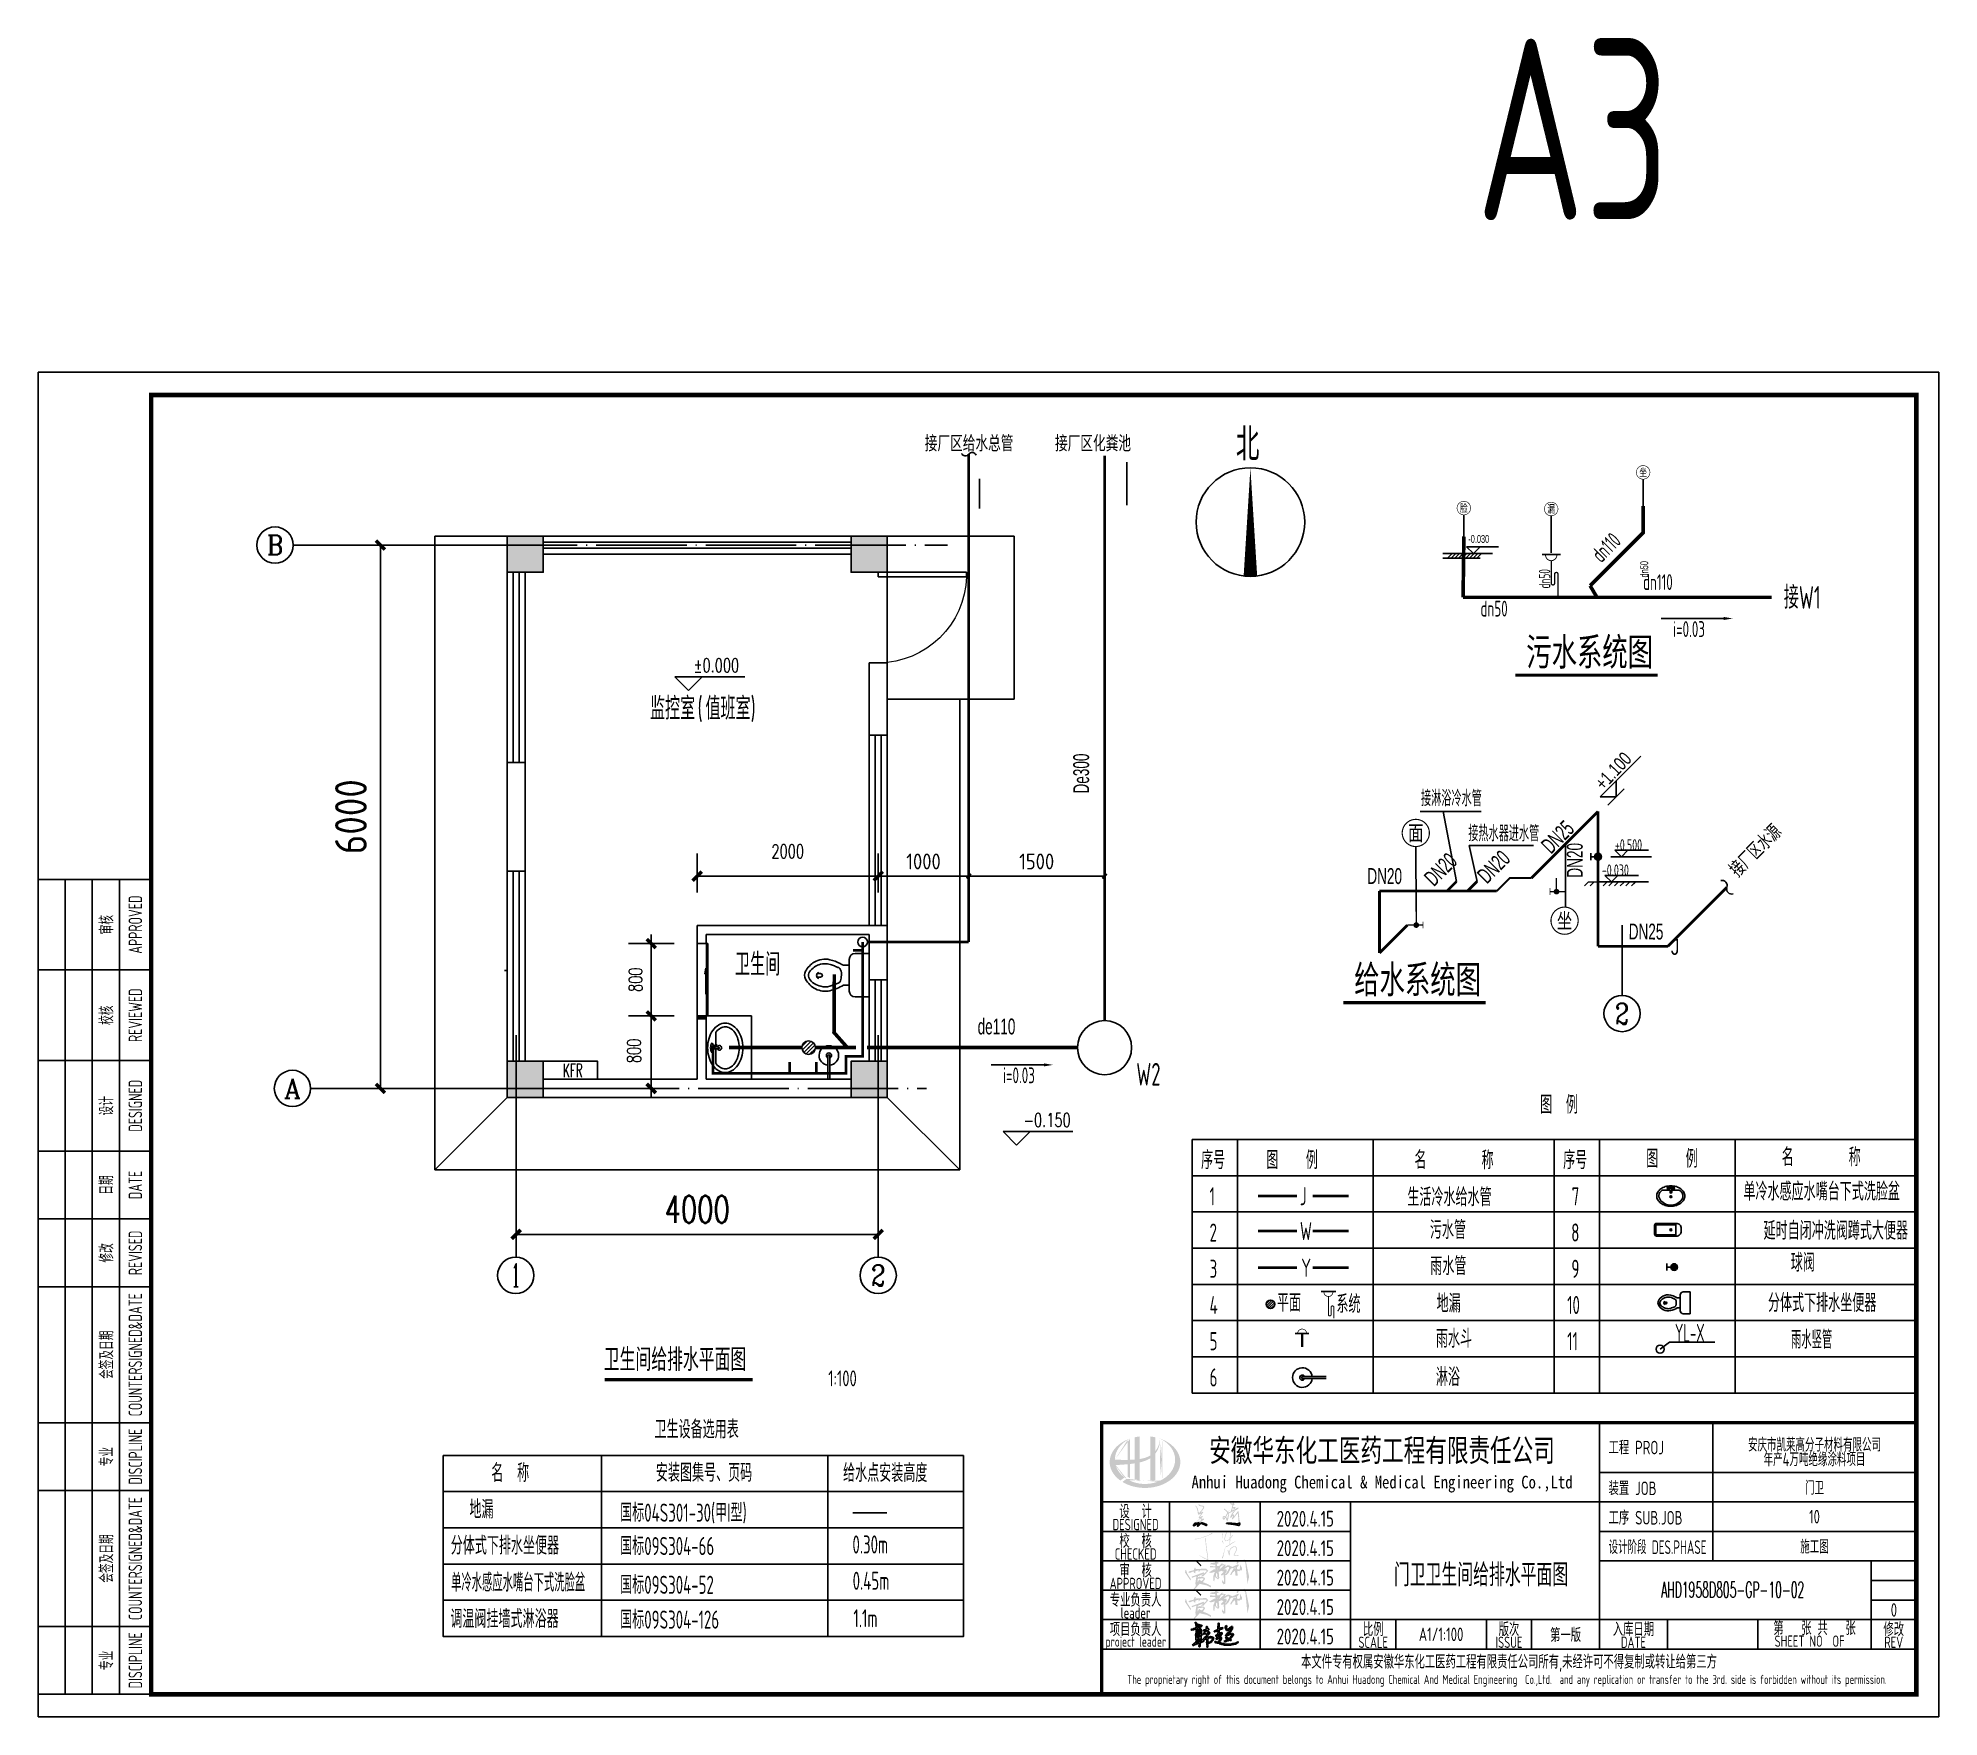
# Model space of a CAD drawing. Extents: x 5693218 to 11495510, y -728562 to -461276.
# Drawn here: x 5760497 to 5802497, y -503276 to -466194 of the extents above; entities that cross this region are included whole.
import ezdxf
from ezdxf.enums import TextEntityAlignment as Align

# ---------------------------------------------------------------- set-up
doc = ezdxf.new("R2010")
doc.units = 0
doc.header["$LTSCALE"] = 1000
doc.header["$MEASUREMENT"] = 0
for name, pattern in [('DASH', [0.35, 0.25, -0.1]), ('DOTE', [2.42, 2, -0.2, 0.02, -0.2]), ('HIDDEN2', [0.1875, 0.125, -0.0625])]:
    doc.linetypes.add(name, pattern=pattern)
doc.layers.get('0').update_dxf_attribs({"linetype": 'CONTINUOUS'})
doc.layers.get('Defpoints').update_dxf_attribs({"linetype": 'CONTINUOUS'})
for name, color, linetype in [('AXIS', 3, 'CONTINUOUS'), ('AXIS_TEXT', 7, 'CONTINUOUS'), ('DIM_ELEV', 3, 'CONTINUOUS'), ('DIM_SYMB', 3, 'CONTINUOUS'), ('DOTE', 252, 'CONTINUOUS'), ('EQUIP_污水', 7, 'CONTINUOUS'), ('EQUIP_管件', 7, 'CONTINUOUS'), ('EQUIP_给水', 7, 'CONTINUOUS'), ('LVTRY', 6, 'CONTINUOUS'), ('PIPE-污水', 2, 'CONTINUOUS'), ('PIPE-给水', 3, 'CONTINUOUS'), ('PIPE-雨水', 4, 'CONTINUOUS'), ('PUB_DIM', 3, 'CONTINUOUS'), ('PUB_HATCH', 8, 'CONTINUOUS'), ('PUB_TEXT', 7, 'CONTINUOUS'), ('PUB_WALL', 9, 'CONTINUOUS'), ('STAIR', 5, 'CONTINUOUS'), ('TEXT', 7, 'CONTINUOUS'), ('TEXT_污水', 2, 'DASH'), ('TEXT_给水', 3, 'CONTINUOUS'), ('TWT_DIM', 3, 'CONTINUOUS'), ('TWT_ELEV', 3, 'CONTINUOUS'), ('TWT_IDEN', 3, 'CONTINUOUS'), ('WALL', 2, 'CONTINUOUS'), ('WINDOW', 4, 'CONTINUOUS'), ('卫厨', 253, 'CONTINUOUS'), ('厨卫布置', 6, 'CONTINUOUS'), ('回水', 2, 'DASH'), ('填充', 251, 'CONTINUOUS'), ('尺寸标注', 74, 'CONTINUOUS'), ('说明文本', 54, 'CONTINUOUS'), ('说明表格', 146, 'CONTINUOUS')]:
    doc.layers.add(name, color=color, linetype=linetype)
doc.layers.add('污水管', color=2, linetype='HIDDEN2', lineweight=70)
doc.styles.add('_HZTXT', font='txt.shx', dxfattribs={"width": 0.8, "bigfont": 'HZTXT.shx'})
doc.styles.add('_TCH_AXIS', font='COMPLEX', dxfattribs={"bigfont": 'GBCBIG'})
doc.styles.add('_TCH_DIM', font='SIMPLEX', dxfattribs={"bigfont": 'GBCBIG'})
doc.styles.add('_TCH_DIM_T3', font='SIMPLEX', dxfattribs={"width": 0.705882, "bigfont": 'GBCBIG'})
doc.styles.add('_TWT_PIPEDN', font='yb.shx', dxfattribs={"width": 0.8, "height": 3, "bigfont": 'HZTXT.shx'})
doc.styles.add('_TWT_SANITARY', font='', dxfattribs={"width": 0.8, "height": 3.5})
doc.styles.add('AHD', font='sceie.shx', dxfattribs={"width": 0.7, "bigfont": 'sceic.shx'})
doc.styles.add('COMPLEX', font='COMPLEX')
doc.styles.add('DIM_FONT', font='SIMPLEX', dxfattribs={"width": 0.7, "bigfont": 'GBCBIG'})
doc.styles.add('ECEC_TQ_S', font='')
doc.styles.add('HZ', font='tssdeng2.shx', dxfattribs={"width": 0.75, "oblique": 5, "height": 3, "bigfont": 'tjhzf.shx'})
doc.styles.add('sceie', font='sceie.shx', dxfattribs={"width": 0.7, "bigfont": 'sceic.shx'})
doc.styles.add('schuco', font='sceie.shx', dxfattribs={"width": 0.7, "bigfont": 'sceic.shx'})
doc.styles.get("Standard").update_dxf_attribs({"font": 'GBENOR', "bigfont": 'GBCBIG'})
doc.styles.add('TG_LINETYPE', font='SIMPLEX', dxfattribs={"width": 0.8, "height": 3, "bigfont": 'HZTXT'})
doc.styles.add('TSSD', font='tssdeng.shx', dxfattribs={"width": 0.7, "bigfont": 'tssdchn.shx'})
doc.styles.add('TSSD_Rein', font='Tssdeng.shx', dxfattribs={"width": 0.7, "bigfont": 'hztxt.shx'})
doc.styles.add('样式 1', font='sceie.shx', dxfattribs={"width": 0.75, "bigfont": 'sceic.shx'})
doc.styles.get('_TWT_SANITARY').set_extended_font_data('SimSun')
doc.styles.get('ECEC_TQ_S').set_extended_font_data('SimSun')
doc.linetypes.add('TG_J', pattern='A,2,-0.3,["J",TG_LINETYPE,S=0.1,R=0,X=-0.23,Y=-0.15],0', length=2.3)
doc.linetypes.add('TG_W', pattern='A,2,-0.3,["W",TG_LINETYPE,S=0.1,R=0,X=-0.28,Y=-0.15],0', length=2.3)
doc.dimstyles.get("Standard").update_dxf_attribs({"dimscale": 100, "dimtxt": 3.5, "dimasz": 1, "dimexe": 2.5, "dimexo": 3, "dimgap": 1.5, "dimtad": 1, "dimdec": 0, "dimzin": 0, "dimdsep": 46, "dimtxsty": 'Standard', "dimblk": 'ARCHTICK', "dimcen": 0.09, "dimadec": 0, "dimazin": 0, "dimtfac": 1, "dimtdec": 0, "dimtix": 1, "dimtmove": 2, "dimatfit": 3, "dimfxl": 0, "dimtolj": 1, "dimtzin": 0, "dimarcsym": 0})

msp = doc.modelspace()

# ---------------------------------------------------------------- texts
for s, height, style, width, p in [('接W1', 500, 'schuco', 0.7, (5799069.4, -478798.1)), ('监控室', 500, 'schuco', 0.7, (5774019.1, -481250.8)), ('(', 500, 'schuco', 0.7, (5775069.1, -481250.8)), ('值班室)', 500, 'schuco', 0.7, (5775244.1, -481250.8)), ('卫生间', 500, 'schuco', 0.7, (5775897.1, -486903.9)), ('W2', 500, 'schuco', 0.7, (5784761.6, -489331.6)), ('工程 PROJ', 300, 'AHD', 0.8, (5795197.1, -497476.5)), ('工程 PROJ', 300, 'AHD', 0.8, (5795197.1, -497476.5)), ('装置 JOB', 300, 'AHD', 0.8, (5795197.1, -498376.5)), ('装置 JOB', 300, 'AHD', 0.8, (5795197.1, -498376.5)), ('工序 SUB.JOB', 300, 'AHD', 0.8, (5795197.1, -499026.5)), ('工序 SUB.JOB', 300, 'AHD', 0.8, (5795197.1, -499026.5)), ('设计阶段 DES.PHASE', 300, 'AHD', 0.7, (5795197.1, -499676.5)), ('设计阶段 DES.PHASE', 300, 'AHD', 0.7, (5795197.1, -499676.5))]:
    msp.add_text(s, height=height, dxfattribs=dict(style=style, width=width)).set_placement(p)
at = {"style": '样式 1', "width": 0.75}
for s, p in [('APPROVED', (5762647.1, -485776.5)), ('审核', (5761997.1, -485776.5)), ('校核', (5761997.1, -487776.5)), ('REVIEWED', (5762647.1, -487776.5)), ('DESIGNED', (5762647.1, -489776.5)), ('设计', (5761997.1, -489776.5)), ('日期', (5761997.1, -491526.5)), ('DATE', (5762647.1, -491526.5)), ('REVISED', (5762647.1, -493026.5)), ('修改', (5761997.1, -493026.5)), ('COUNTERSIGNED&DATE', (5762647.1, -495276.5)), ('会签及日期', (5761997.1, -495276.5)), ('DISCIPLINE', (5762647.1, -497526.5)), ('专业', (5761997.1, -497526.5)), ('COUNTERSIGNED&DATE', (5762647.1, -499776.5)), ('会签及日期', (5761997.1, -499776.5)), ('DISCIPLINE', (5762647.1, -502026.5)), ('专业', (5761997.1, -502026.5))]:
    msp.add_text(s, height=300, rotation=90, dxfattribs=at).set_placement(p, align=Align.MIDDLE)
for s, height, style, width, p in [('安徽华东化工医药工程有限责任公司', 500, 'ECEC_TQ_S', 0.7, (5790192, -497376.5)), ('安徽华东化工医药工程有限责任公司', 500, 'ECEC_TQ_S', 0.7, (5790192, -497376.5)), ('Anhui Huadong Chemical & Medical Engineering Co.,Ltd', 280, 'ECEC_TQ_S', 0.85, (5790192, -498126.5)), ('Anhui Huadong Chemical & Medical Engineering Co.,Ltd', 280, 'ECEC_TQ_S', 0.85, (5790192, -498126.5)), ('DESIGNED', 250, 'AHD', 0.8, (5784747.1, -499026.5)), ('DESIGNED', 250, 'AHD', 0.8, (5784747.1, -499026.5)), ('设  计', 300, 'AHD', 0.8, (5784747.1, -498726.5)), ('设  计', 300, 'AHD', 0.8, (5784747.1, -498726.5)), ('校  核', 300, 'AHD', 0.8, (5784747.1, -499376.5)), ('校  核', 300, 'AHD', 0.8, (5784747.1, -499376.5)), ('CHECKED', 250, 'AHD', 0.8, (5784747.1, -499676.5)), ('CHECKED', 250, 'AHD', 0.8, (5784747.1, -499676.5)), ('APPROVED', 250, 'AHD', 0.8, (5784747.1, -500326.5)), ('APPROVED', 250, 'AHD', 0.8, (5784747.1, -500326.5)), ('审  核', 300, 'AHD', 0.8, (5784747.1, -500026.5)), ('审  核', 300, 'AHD', 0.8, (5784747.1, -500026.5)), ('专业负责人', 300, 'AHD', 0.8, (5784747.1, -500676.5)), ('leader', 250, 'AHD', 0.8, (5784747.1, -500976.5)), ('项目负责人', 300, 'AHD', 0.8, (5784747.1, -501326.5)), ('比例', 300, 'AHD', 0.8, (5789997.1, -501326.5)), ('比例', 300, 'AHD', 0.8, (5789997.1, -501326.5)), ('版次', 300, 'AHD', 0.8, (5792997.1, -501326.5)), ('版次', 300, 'AHD', 0.8, (5792997.1, -501326.5)), ('入库日期', 300, 'AHD', 0.8, (5795747.1, -501326.5)), ('入库日期', 300, 'AHD', 0.8, (5795747.1, -501326.5)), ('第   张 共   张', 300, 'AHD', 0.8, (5799747.1, -501301.5)), ('SHEET NO  OF  ', 250, 'AHD', 0.8, (5799747.1, -501601.5)), ('SHEET NO  OF  ', 250, 'AHD', 0.8, (5799747.1, -501601.5)), ('修改', 300, 'AHD', 0.8, (5801497.1, -501326.5)), ('修改', 300, 'AHD', 0.8, (5801497.1, -501326.5)), ('project leader', 225, 'AHD', 0.8, (5784751.2, -501646.5)), ('本文件专有权属安徽华东化工医药工程有限责任公司所有,未经许可不得复制或转让给第三方', 300, 'AHD', 0.8, (5792997.1, -502076.5)), ('本文件专有权属安徽华东化工医药工程有限责任公司所有,未经许可不得复制或转让给第三方', 300, 'AHD', 0.8, (5792997.1, -502076.5)), ('SCALE', 250, 'AHD', 0.8, (5789997.1, -501626.5)), ('SCALE', 250, 'AHD', 0.8, (5789997.1, -501626.5)), ('ISSUE', 250, 'AHD', 0.8, (5792997.1, -501626.5)), ('ISSUE', 250, 'AHD', 0.8, (5792997.1, -501626.5)), ('DATE', 250, 'AHD', 0.8, (5795747.1, -501626.5)), ('DATE', 250, 'AHD', 0.8, (5795747.1, -501626.5)), ('REV', 250, 'AHD', 0.8, (5801497.1, -501626.5)), ('REV', 250, 'AHD', 0.8, (5801497.1, -501626.5)), ('The proprietary right of this document belongs to Anhui Huadong Chemical And Medical Engineering  Co.,Ltd.  and any replication or transfer to the 3rd. side is forbidden without its permission. ', 200, 'AHD', 0.8, (5792997.1, -502476.5)), ('The proprietary right of this document belongs to Anhui Huadong Chemical And Medical Engineering  Co.,Ltd.  and any replication or transfer to the 3rd. side is forbidden without its permission. ', 200, 'AHD', 0.8, (5792997.1, -502476.5))]:
    msp.add_text(s, height=height, dxfattribs=dict(style=style, width=width)).set_placement(p, align=Align.MIDDLE)
at = {"color": 0, "insert": (5767410.8, -483392.7), "char_height": 700, "attachment_point": 5, "rotation": 90}
msp.add_mtext('\\A1;6000', dxfattribs=at)
at = {"style": 'HZ', "text_generation_flag": 4, "flags": 1}
for tag, p, s, height, width in [('UNIT', (5794242.7, -484853.2), '个', 0.001, 0.7), ('SPEC', (5794242.7, -484853.2), 'DN15', 0.001, 0.7), ('WHAT', (5794242.7, -484853.2), '脚踏开关', 0.001, 0.7), ('UNIT', (5794298.4, -484989.4), '个', 0.0001, 0.700001), ('SPEC', (5794298.4, -484989.4), 'DN15', 0.0001, 0.7), ('WHAT', (5794298.4, -484989.4), '面盆水嘴', 0.0001, 0.7)]:
    msp.add_attdef(tag, p, s, height=height, rotation=180, dxfattribs=dict(at, width=width))
at = {"style": 'HZ', "width": 0.7, "flags": 1}
for tag, s in [('UNIT', '个'), ('SPEC', 'DN15'), ('WHAT', '面盆水嘴')]:
    msp.add_attdef(tag, (5794242.7, -485044.8), s, height=0.001, dxfattribs=at)
at = {"style": 'HZ', "flags": 1}
for tag, p, s in [('UNIT', (5789007.3, -493989.3), '套'), ('WHAT', (5789007.3, -493989.4), '雨水斗'), ('SPEC', (5789007.3, -493989.4), 'DN100')]:
    msp.add_attdef(tag, p, s, height=0.0008, dxfattribs=at)
at = {"width": 0.8}
for tag, text, height, style, p in [('2020.4.15', '200320-02-040', 350, 'sceie', (5788496.5, -498897.9)), ('2020.4.15', '200320-02-040', 350, 'sceie', (5788496.5, -498897.9)), ('2020.4.15', '200320-02-040', 350, 'sceie', (5788496.5, -499547.9)), ('2020.4.15', '200320-02-040', 350, 'sceie', (5788496.5, -499547.9)), ('2020.4.15', '200320-02-040', 350, 'sceie', (5788496.5, -500197.9)), ('2020.4.15', '200320-02-040', 350, 'sceie', (5788496.5, -500197.9)), ('2020.4.15', '200320-02-040', 350, 'sceie', (5788496.5, -500847.9)), ('2020.4.15', '200320-02-040', 350, 'sceie', (5788496.5, -500847.9)), ('0', '0', 300, 'AHD', (5801501.2, -500912.6)), ('0', '0', 300, 'AHD', (5801501.2, -500912.6)), ('2020.4.15', '200320-02-040', 350, 'sceie', (5788496.5, -501497.9)), ('2020.4.15', '200320-02-040', 350, 'sceie', (5788496.5, -501497.9)), ('A1/1:100', '1:100', 300, 'AHD', (5791497.1, -501451.5)), ('第一版', '0', 300, 'AHD', (5794247.1, -501451.5))]:
    msp.add_attdef(tag, text=text, height=height, dxfattribs=dict(at, style=style)).set_placement(p, align=Align.MIDDLE)
at = {"layer": 'AXIS', "color": 0, "style": 'TSSD_Rein', "width": 0.7}
for s, p in [('卫生间给排水平面图', (5774571, -495360.6)), ('门卫卫生间给排水平面图', (5792379.3, -500114))]:
    msp.add_text(s, height=500, dxfattribs=at).set_placement(p, align=Align.MIDDLE)
at = {"layer": 'AXIS', "style": 'TSSD_Rein', "width": 0.7}
msp.add_text('1:100', height=350, dxfattribs=at).set_placement((5777956.7, -495973))
for s, p in [('安庆市凯莱高分子材料有限公司', (5799747.1, -497248.9)), ('年产4万吨绝缘涂料项目', (5799747.1, -497571.9)), ('门卫', (5799747.1, -498201.5)), ('10', (5799747.1, -498851.5)), ('施工图', (5799747.1, -499501.5))]:
    msp.add_text(s, height=300, dxfattribs=at).set_placement(p, align=Align.MIDDLE)
at = {"layer": 'AXIS', "color": 7, "attachment_point": 5, "style": '_TCH_DIM_T3'}
for s, insert, char_height in [('\\A1;2000', (5777061, -484155.8), 297.5), ('\\A1;4000', (5775061, -492067), 595)]:
    msp.add_mtext(s, dxfattribs=dict(at, insert=insert, char_height=char_height))
at = {"layer": 'AXIS', "color": 7, "char_height": 297.5, "attachment_point": 5, "rotation": 90, "style": '_TCH_DIM_T3'}
for insert in [(5773699.3, -486992.7), (5773666.1, -488565.2)]:
    msp.add_mtext('\\A1;800', dxfattribs=dict(at, insert=insert))
at = {"layer": 'DIM_SYMB', "color": 7, "style": 'DIM_FONT', "width": 0.5}
msp.add_text('AHD1958D805-GP-10-02', height=350, dxfattribs=at).set_placement((5796357, -500640.8))
at = {"layer": 'PUB_TEXT', "style": '_TCH_DIM'}
msp.add_text('北', height=723.4, dxfattribs=at).set_placement((5786962.4, -475531.4))
at = {"layer": 'PUB_TEXT', "color": 3, "style": '样式 1', "width": 0.7}
for s, height, rotation, p in [('dn110', 350, 45, (5795033.3, -477800.3)), ('dn50', 250, 90, (5793909.1, -478351.1))]:
    msp.add_text(s, height=height, rotation=rotation, dxfattribs=at).set_placement(p)
at = {"layer": 'PUB_TEXT', "color": 3, "style": '样式 1'}
for s, height, width, p in [('dn110', 350, 0.7, (5795957.8, -478385.7)), ('dn50', 350, 0.7, (5792367.9, -478971.8)), ('i=0.03', 350, 0.7, (5796623.5, -479423.8)), ('+0.500', 250, 0.75, (5795337.1, -484139.8)), ('-0.030', 250, 0.75, (5795049, -484696.4)), ('i=0.03', 350, 0.7, (5781818.4, -489279))]:
    msp.add_text(s, height=height, dxfattribs=dict(at, width=width)).set_placement(p)
at = {"layer": 'PUB_TEXT', "style": '_HZTXT', "width": 0.8}
for s, p in [('污水系统图', (5793379, -480125.8)), ('给水系统图', (5789577.4, -487360.4))]:
    msp.add_text(s, height=700, dxfattribs=at).set_placement(p)
at = {"layer": 'PUB_TEXT', "color": 0, "style": '_TCH_DIM', "width": 0.705882}
for s, p in [('%%P0.000', (5774980, -480196.5)), ('-0.150', (5782269.2, -490241.3))]:
    msp.add_text(s, height=297.5, dxfattribs=at).set_placement(p)
at = {"layer": 'TEXT', "style": 'TSSD', "width": 0.7}
msp.add_text('A3', height=4000, dxfattribs=at).set_placement((5792269.7, -470206.8))
at = {"layer": 'TEXT_污水', "linetype": 'TG_W', "style": '_TWT_PIPEDN', "width": 0.64}
msp.add_text('-0.030', height=175, dxfattribs=at).set_placement((5792097.6, -477344.8))
msp.add_text('dn50', height=175, rotation=90, dxfattribs=at).set_placement((5796072.6, -478108.8))
at = {"layer": 'TEXT_给水', "linetype": 'Continuous', "style": '_TWT_PIPEDN', "width": 0.8}
for s, p in [('接厂区给水总管', (5780088.7, -475324.9, 0)), ('接厂区化粪池', (5782965.9, -475324.9, 0)), ('J', (5796573.7, -486442.7))]:
    msp.add_text(s, height=350, dxfattribs=at).set_placement(p)
at = {"layer": 'TEXT_给水', "linetype": 'TG_J', "style": '_TWT_PIPEDN', "width": 0.64}
for s, rotation, p in [('De300', 90, (5783719.2, -482880.2)), ('接淋浴冷水管', 359.83505, (5791053.5, -483158.8)), ('接热水器进水管', 359.83505, (5792096.2, -483933.8)), ('DN25', 45, (5793923.6, -484233.4)), ('DN20', 45, (5791337.7, -484949.5)), ('DN20', 45, (5792511, -484893.2)), ('DN20', 90, (5794624.9, -484738, -162257.2)), ('DN20', 359.83505, (5789867.3, -484877)), ('DN25', 359.83505, (5795641.9, -486102.9))]:
    msp.add_text(s, height=350, rotation=rotation, dxfattribs=at).set_placement(p)
at = {"layer": 'TEXT_给水', "linetype": 'Continuous', "style": '_TWT_PIPEDN'}
for s, height, rotation, width, p in [('+1.100', 300, 46.92987, 0.76, (5795086.5, -482826.9)), ('接厂区水源', 350, 45, 0.8, (5798070.8, -484760.3))]:
    msp.add_text(s, height=height, rotation=rotation, dxfattribs=dict(at, width=width)).set_placement(p)
at = {"layer": 'TEXT_给水', "linetype": 'TG_J', "style": '_TWT_PIPEDN', "width": 0.64}
msp.add_text('de110', height=350, dxfattribs=at).set_placement((5781257.8, -488200.5))
at = {"layer": 'TWT_IDEN', "color": 7, "style": '_TWT_SANITARY', "width": 0.703125}
for s, height, p, p2 in [('坐', 169.7, (5795875.8, -475875.6), (5796045.5, -475875.6)), ('脸', 169.7, (5791914.8, -476660.1), (5792084.5, -476660.1)), ('漏', 169.7, (5793844, -476680.3), (5794013.7, -476680.3)), ('面', 339.4, (5790768.2, -483920.7), (5791107.6, -483920.7)), ('坐', 339.4, (5794055.3, -485858.8, -162257.2), (5794394.7, -485858.8, -162257.2))]:
    msp.add_text(s, height=height, dxfattribs=at).set_placement(p, p2, align=Align.FIT)
at = {"layer": '厨卫布置', "style": 'DIM_FONT', "width": 0.5625}
msp.add_text('KFR', height=300, dxfattribs=at).set_placement((5772095, -489147.3))
at = {"layer": '说明文本', "color": 0, "style": 'AHD'}
for s, height, width, p in [('图  例', 399.98, 0.7, (5793684.9, -489954.8, 162257.2)), ('序号', 399.98, 0.7, (5786193.9, -491176.7)), ('图    例', 399.98, 0.7, (5787636, -491176.7)), ('名        称', 399.98, 0.7, (5790909.4, -491176.7)), ('序号', 399.98, 0.7, (5794193.9, -491176.7)), ('图    例', 399.98, 0.7, (5796027.7, -491146.7)), ('名        称', 399.98, 0.7, (5799022.3, -491111.1)), ('1', 400, 0.7, (5786382.4, -491976.7)), ('J', 400, 0.7, (5788378.3, -491973.9)), ('生活冷水给水管', 399.98, 0.7, (5790751.4, -491994.5)), ('7', 400, 0.7, (5794382.4, -491976.7)), ('单冷水感应水嘴台下式洗脸盆', 399.98, 0.7, (5798176.6, -491869.8)), ('2', 400, 0.7, (5786382.4, -492776.7)), ('W', 400, 0.7, (5788378.3, -492745)), ('污水管', 399.98, 0.7, (5791249.8, -492717.8)), ('8', 400, 0.7, (5794372.1, -492776.7)), ('延时自闭冲洗阀蹲式大便器', 399.98, 0.7, (5798620.8, -492736.4)), ('雨水管', 399.98, 0.7, (5791258, -493517.8)), ('球阀', 399.98, 0.7, (5799222.3, -493441)), ('3', 400, 0.7, (5786382.4, -493576.7)), ('Y', 400, 0.7, (5788408.6, -493554.7)), ('9', 400, 0.7, (5794376.4, -493576.7)), ('平面', 399.98, 0.7, (5787870.4, -494328.2)), ('系统', 399.98, 0.7, (5789183.6, -494355.8)), ('地漏', 399.98, 0.7, (5791397.9, -494342)), ('分体式下排水坐便器', 399.98, 0.7, (5798719.7, -494330.1)), ('4', 400, 0.7, (5786382.4, -494376.7)), ('10', 399.98, 0.7, (5794281, -494376.7)), ('雨水斗', 399.98, 0.7, (5791382.6, -495122.2)), ('5', 400, 0.7, (5786382.4, -495176.7)), ('11', 399.98, 0.7, (5794281, -495176.7)), ('6', 400, 0.7, (5786382.4, -495976.7)), ('淋浴', 399.98, 0.7, (5791382.6, -495969)), ('卫生设备选用表', 399.98, 0.7, (5774118, -497123.9)), ('名  称', 399.98, 0.7, (5770512.1, -498087.1)), ('安装图集号、页码', 399.98, 0.7, (5774148.6, -498082.6)), ('给水点安装高度', 399.98, 0.7, (5778284.7, -498087.1)), ('地漏', 399.98, 0.7, (5770028.6, -498891.6)), ('国标04S301-30(甲I型)', 399.98, 0.7, (5773358.9, -498964.2)), ('分体式下排水坐便器', 399.98, 0.7, (5769616.1, -499689.9)), ('国标09S304-66', 399.98, 0.7, (5773358.9, -499701.2)), ('0.30m', 399.98, 0.7, (5778490.9, -499667)), ('单冷水感应水嘴台下式洗脸盆', 399.98, 0.6, (5769622.9, -500506.6)), ('国标09S304-52', 399.98, 0.7, (5773358.9, -500557.2)), ('0.45m', 399.98, 0.7, (5778495.6, -500468.4)), ('调温阀挂墙式淋浴器', 399.98, 0.7, (5769606.6, -501309.7)), ('国标09S304-126', 399.98, 0.7, (5773358.9, -501326.2)), ('1.1m', 399.98, 0.7, (5778512.7, -501295.6))]:
    msp.add_text(s, height=height, dxfattribs=dict(at, width=width)).set_placement(p)
at = {"layer": '说明文本', "color": 0, "style": 'AHD', "width": 0.6}
for s, p in [('YL-X', (5796991.3, -494792.4)), ('雨水竖管', (5799683.9, -494918.8))]:
    msp.add_text(s, height=399.98, dxfattribs=at).set_placement(p, align=Align.MIDDLE)

# ---------------------------------------------------------------- blocks, each defined once
blk = doc.blocks.new('_ArchTick')
at = {"color": 0, "linetype": 'ByBlock', "const_width": 0.4}
blk.add_lwpolyline([(-0.5, -0.5), (0.5, 0.5)], dxfattribs=at)
blk = doc.blocks.new('_AXISO')
blk.add_circle((0, 0), 0.5)
at = {"layer": 'AXIS_TEXT', "style": 'COMPLEX', "width": 1.041667}
blk.add_attdef('A', text='', height=0.56, dxfattribs=at).set_placement((-0.25, -0.28), (0.25, -0.28), align=Align.FIT)
blk = doc.blocks.new('$lvtry$00000171')
for p, q in [((-74, 11), (-11, 74)), ((-70, -27), (27, 70)), ((-53, -53), (53, 53)), ((-27, -70), (70, 27)), ((11, -74), (74, -11))]:
    blk.add_line(p, q)
blk.add_circle((0, 0), 75)
blk.add_point((0, 0))
blk = doc.blocks.new('$TwtSys$00000132')
at = {"elevation": 0}
blk.add_lwpolyline([(7, -101, -0.575183), (0, 0, 0.604745), (-11, 101, 16.924828)], format="xyb", dxfattribs=at)
blk = doc.blocks.new('*D423')
at = {"color": 0, "lineweight": -2}
for p, q in [((5779061, -484406), (5779061, -484456)), ((5781061, -484406), (5781061, -484456)), ((5779061, -484706), (5781061, -484706))]:
    blk.add_line(p, q, dxfattribs=at)
at = {"layer": 'Defpoints', "color": 0}
for p in [(5779061, -484706), (5781061, -484706), (5781061, -484706)]:
    blk.add_point(p, dxfattribs=at)
at = {"color": 0, "lineweight": -2, "xscale": 100, "yscale": 100, "zscale": 100, "rotation": 180}
blk.add_blockref('_ArchTick', (5779061, -484706), dxfattribs=at)
at = {"color": 0, "lineweight": -2, "xscale": 100, "yscale": 100, "zscale": 100}
blk.add_blockref('_ArchTick', (5781061, -484706), dxfattribs=at)
at = {"color": 0, "insert": (5780061, -484381), "char_height": 350, "attachment_point": 5}
blk.add_mtext('\\A1;1000', dxfattribs=at)
blk = doc.blocks.new('*D424')
at = {"color": 0, "lineweight": -2}
for p, q in [((5781061, -484406), (5781061, -484456)), ((5784061, -484406), (5784061, -484456)), ((5781061, -484706), (5784061, -484706))]:
    blk.add_line(p, q, dxfattribs=at)
at = {"layer": 'Defpoints', "color": 0}
for p in [(5781061, -484706), (5784061, -484706), (5784061, -484706)]:
    blk.add_point(p, dxfattribs=at)
at = {"color": 0, "lineweight": -2, "xscale": 100, "yscale": 100, "zscale": 100, "rotation": 180}
blk.add_blockref('_ArchTick', (5781061, -484706), dxfattribs=at)
at = {"color": 0, "lineweight": -2, "xscale": 100, "yscale": 100, "zscale": 100}
blk.add_blockref('_ArchTick', (5784061, -484706), dxfattribs=at)
at = {"color": 0, "insert": (5782561, -484381), "char_height": 350, "attachment_point": 5}
blk.add_mtext('\\A1;1500', dxfattribs=at)
blk = doc.blocks.new('$ATTACHMENT$00000196')
blk.add_line((53, 944), (-347, 944))
for points, const_width in [([(-25, 944, -1.067664), (-275, 944)], 20), ([(0, 0), (0, 512, 1), (-75, 512), (-75, 312, -1), (-150, 312), (-150, 810)], 30)]:
    blk.add_lwpolyline(points, format="xyb", dxfattribs=dict(const_width=const_width))
at = {"style": 'HZ', "flags": 1}
for tag in ['WHAT', 'SPEC', 'UNIT']:
    blk.add_attdef(tag, (-150, 810), '', height=0.001, dxfattribs=at)
blk = doc.blocks.new('$ATTACHMENT$00000217')
blk.add_line((-150, 0), (150, 0))
at = {"const_width": 15}
blk.add_lwpolyline([(-99, 0, -1), (101, 0)], format="xyb", dxfattribs=at)
blk = doc.blocks.new('$TwtSys$00000141')
for p, q in [((-94, 8), (-10, 92)), ((-94, 8), (-10, 92)), ((-87, -35), (35, 87)), ((-87, -35), (35, 87)), ((-66, -66), (67, 66)), ((-66, -66), (67, 66)), ((-32, -87), (88, 33)), ((-32, -87), (88, 33)), ((12, -92), (92, -11)), ((12, -92), (92, -11))]:
    blk.add_line(p, q)
blk.add_circle((0, 0), 94)
blk.add_circle((0, 0), 94)
blk = doc.blocks.new('$lvtry$00000202')
at = {"color": 0}
for p, q in [((-110, -40, 0), (-110, -470, 0)), ((100, -30, 0), (-100, -30, 0)), ((110, -470, 0), (110, -40, 0)), ((140, -470, 0), (-140, -470, 0))]:
    blk.add_line(p, q, dxfattribs=at)
at = {"color": 0, "elevation": 0}
blk.add_lwpolyline([(140, -40, 0.414214), (100, 0), (-100, 0, 0.414214), (-140, -40), (-140, -480, 0.414214), (-30, -590), (30, -590, 0.414214), (140, -480)], format="xyb", close=True, dxfattribs=at)
at = {"color": 0}
blk.add_circle((0, -359, 0), 20, dxfattribs=at)
for centre, start, end in [((-100, -40, 0), 90, 180), ((100, -40, 0), 0, 90)]:
    blk.add_arc(centre, 10, start, end, dxfattribs=at)
for p in [(0, 0, 0), (0, -359, 0)]:
    blk.add_point(p, dxfattribs=at)
blk = doc.blocks.new('韩超')
h = blk.add_hatch(color=256)
h.dxf.hatch_style = 1
h.paths.add_polyline_path([(0.787849, 0.514197), (0.777955, 0.527898), (0.77346, 0.562754), (0.78123, 0.586063), (0.805739, 0.61125), (0.805739, 0.625142), (0.819631, 0.625142), (0.818004, 0.635027), (0.823773, 0.643681), (0.833523, 0.64598), (0.860867, 0.674873), (0.870953, 0.696725), (0.875199, 0.736279), (0.836353, 0.74757), (0.816903, 0.753127), (0.777955, 0.764063), (0.777955, 0.777955), (0.791847, 0.777955), (0.791847, 0.819631), (0.801775, 0.820971), (0.80763, 0.824875), (0.812685, 0.833523), (0.832189, 0.847055), (0.839321, 0.866071), (0.833523, 0.889091), (0.791847, 0.889091), (0.776856, 0.916298), (0.7735, 0.934755), (0.777955, 0.965498), (0.770329, 0.984025), (0.756314, 0.993368), (0.736279, 0.993282), (0.716867, 0.977277), (0.713907, 0.950644), (0.729333, 0.930768), (0.740061, 0.911103), (0.737625, 0.891618), (0.722387, 0.875199), (0.694603, 0.875199), (0.683489, 0.864086), (0.677932, 0.858529), (0.666819, 0.847415), (0.638572, 0.845181), (0.624291, 0.842325), (0.597358, 0.833523), (0.597358, 0.791847), (0.643081, 0.794876), (0.666726, 0.800787), (0.708495, 0.819631), (0.708495, 0.833523), (0.736279, 0.833523), (0.736279, 0.791847), (0.718733, 0.774249), (0.705317, 0.767541), (0.680711, 0.764063), (0.680711, 0.750171), (0.666819, 0.750171), (0.658732, 0.72359), (0.639033, 0.708815), (0.61125, 0.708495), (0.596777, 0.690733), (0.592946, 0.675409), (0.597358, 0.652926), (0.623512, 0.642026), (0.64687, 0.646697), (0.666819, 0.666819), (0.722387, 0.666819), (0.738834, 0.631134), (0.742077, 0.608437), (0.736279, 0.569574), (0.708495, 0.569574), (0.682162, 0.535076), (0.663824, 0.519794), (0.625142, 0.500114), (0.625142, 0.47233), (0.61125, 0.47233), (0.589715, 0.441777), (0.574435, 0.428025), (0.54179, 0.409816), (0.527664, 0.400538), (0.510468, 0.403404), (0.500114, 0.416762), (0.500114, 0.569574), (0.524623, 0.594762), (0.532393, 0.618071), (0.527898, 0.652926), (0.514006, 0.652926), (0.514006, 0.847415), (0.500114, 0.847415), (0.500114, 0.875199), (0.486416, 0.877514), (0.478388, 0.883536), (0.47233, 0.896037), (0.438162, 0.892345), (0.420863, 0.888021), (0.388977, 0.875199), (0.388977, 0.847415), (0.375085, 0.847415), (0.379444, 0.836821), (0.376971, 0.826928), (0.368139, 0.819631), (0.356965, 0.793593), (0.353947, 0.778504), (0.354247, 0.750171), (0.337644, 0.741703), (0.330222, 0.726858), (0.333409, 0.708495), (0.347301, 0.708495), (0.347301, 0.666819), (0.332737, 0.655189), (0.327028, 0.643772), (0.326463, 0.625142), (0.32344, 0.619715), (0.327253, 0.612088), (0.333409, 0.61125), (0.333409, 0.583466), (0.305625, 0.583466), (0.302565, 0.667178), (0.306887, 0.710398), (0.326463, 0.791847), (0.3234, 0.8474), (0.32482, 0.875797), (0.333409, 0.930768), (0.375085, 0.930768), (0.375085, 0.94466), (0.430654, 0.94466), (0.482374, 0.970498), (0.50707, 0.987931), (0.548736, 1.028012), (0.542559, 1.028676), (0.538615, 1.036564), (0.54179, 1.041904), (0.514006, 1.041904), (0.514006, 1.055796), (0.462884, 1.052445), (0.433869, 1.058893), (0.388977, 1.08358), (0.305625, 1.08358), (0.305625, 1.139148), (0.281985, 1.161307), (0.266841, 1.170393), (0.236165, 1.180825), (0.238399, 1.152578), (0.241255, 1.138297), (0.250057, 1.111364), (0.263949, 1.111364), (0.263949, 1.041904), (0.277841, 1.041904), (0.277841, 0.930768), (0.250057, 0.930768), (0.200194, 0.90821), (0.175186, 0.897095), (0.125028, 0.875199), (0.097454, 0.881715), (0.078516, 0.877928), (0.055568, 0.861307), (0.050109, 0.847376), (0.0559, 0.8329), (0.06946, 0.826577), (0.152955, 0.845407), (0.194635, 0.855133), (0.277841, 0.875199), (0.277841, 0.708495), (0.266727, 0.675154), (0.261171, 0.658483), (0.250057, 0.625142), (0.255939, 0.530696), (0.258718, 0.483462), (0.263949, 0.388977), (0.286969, 0.38318), (0.305985, 0.390311), (0.319517, 0.409816), (0.344599, 0.428141), (0.359268, 0.435475), (0.388977, 0.444546), (0.388977, 0.458438), (0.40287, 0.458438), (0.40287, 0.416762), (0.388977, 0.416762), (0.340729, 0.364454), (0.31168, 0.341215), (0.250057, 0.305625), (0.250057, 0.291733), (0.236165, 0.291733), (0.231424, 0.268639), (0.217583, 0.254798), (0.194489, 0.250057), (0.194489, 0.236165), (0.180597, 0.236165), (0.148793, 0.216524), (0.134276, 0.200394), (0.118082, 0.166705), (0.127514, 0.14947), (0.152825, 0.145854), (0.166705, 0.159759), (0.185336, 0.17447), (0.198563, 0.17943), (0.222273, 0.180597), (0.222273, 0.194489), (0.277841, 0.194489), (0.311245, 0.220472), (0.333233, 0.229896), (0.375085, 0.236165), (0.375085, 0.250057), (0.40287, 0.250057), (0.420685, 0.221738), (0.422698, 0.197582), (0.409816, 0.166705), (0.396068, 0.142401), (0.398473, 0.118345), (0.416762, 0.097244), (0.43433, 0.097627), (0.444154, 0.100901), (0.458438, 0.111136), (0.458438, 0.263949), (0.47233, 0.263949), (0.524193, 0.298154), (0.552768, 0.312442), (0.61125, 0.333409), (0.61125, 0.40287), (0.621931, 0.39652), (0.637706, 0.404407), (0.639034, 0.416762), (0.680711, 0.416762), (0.680711, 0.430654), (0.736279, 0.430654), (0.736279, 0.416762), (0.750171, 0.416762), (0.750171, 0.305625), (0.735269, 0.297653), (0.731714, 0.276323), (0.743225, 0.263949), (0.754517, 0.192544), (0.755945, 0.155413), (0.750171, 0.083352), (0.791847, 0.083352), (0.791847, 0.263949), (0.833523, 0.263949), (0.837499, 0.253205), (0.852744, 0.249394), (0.861307, 0.257003), (0.883535, 0.265338), (0.894648, 0.269506), (0.916876, 0.277841), (0.916876, 0.291733), (0.94466, 0.291733), (0.969894, 0.324902), (0.982398, 0.341574), (1.007174, 0.375085), (1.032146, 0.402761), (1.041693, 0.421855), (1.04885, 0.458438), (1.055218, 0.477023), (1.053221, 0.491001), (1.041904, 0.50706), (0.972444, 0.54179), (0.910919, 0.546316), (0.877697, 0.541786), (0.819631, 0.520952), (0.805828, 0.5112)])
h.paths.add_polyline_path([(0.791847, 0.458438), (0.805739, 0.458438), (0.82241, 0.469551), (0.847415, 0.486222), (1.000228, 0.486222), (1.003038, 0.45197), (0.997988, 0.431769), (0.97939, 0.40287), (0.948039, 0.36501), (0.929334, 0.347744), (0.889091, 0.319517), (0.889091, 0.305625), (0.805739, 0.305625), (0.805739, 0.291733), (0.791847, 0.291733)], flags=16)
h.paths.add_polyline_path([(0.750171, 0.500114), (0.736279, 0.500114), (0.725165, 0.489), (0.719608, 0.483443), (0.708495, 0.47233), (0.694603, 0.47233), (0.694603, 0.486222), (0.688447, 0.48706), (0.684633, 0.494686), (0.687657, 0.500114), (0.701182, 0.516386), (0.715167, 0.52238), (0.736279, 0.520952), (0.736943, 0.514775), (0.744831, 0.510831), (0.750171, 0.514006)], flags=16)
h.paths.add_polyline_path([(0.791847, 0.666819), (0.793521, 0.674497), (0.785633, 0.682384), (0.777955, 0.680711), (0.777955, 0.694603), (0.791847, 0.694603), (0.792194, 0.70849), (0.806202, 0.718996), (0.819631, 0.715441), (0.833192, 0.709118), (0.838982, 0.694641), (0.833523, 0.680711), (0.805739, 0.680711), (0.805739, 0.666819)], flags=16)
h.paths.add_polyline_path([(0.527898, 0.361193), (0.527898, 0.333409), (0.517217, 0.339759), (0.501443, 0.331871), (0.500114, 0.319517), (0.458438, 0.319517), (0.458438, 0.347301), (0.466116, 0.345628), (0.474003, 0.353515), (0.47233, 0.361193)], flags=16)
h.paths.add_polyline_path([(0.47233, 0.40287), (0.47233, 0.388977), (0.430654, 0.388977), (0.42898, 0.396656), (0.436867, 0.404543), (0.444546, 0.40287), (0.444546, 0.430654), (0.458438, 0.430654), (0.452088, 0.419973), (0.459976, 0.404198)], flags=16)
h.paths.add_polyline_path([(0.47233, 0.604304), (0.464836, 0.588169), (0.458643, 0.580427), (0.444546, 0.569574), (0.444546, 0.555682), (0.430654, 0.555682), (0.432327, 0.548004), (0.42444, 0.540117), (0.416762, 0.54179), (0.416762, 0.527898), (0.40287, 0.527898), (0.39467, 0.507807), (0.386422, 0.49791), (0.368139, 0.486222), (0.333409, 0.486222), (0.327612, 0.509242), (0.334743, 0.528258), (0.354247, 0.54179), (0.384775, 0.569612), (0.400056, 0.583504), (0.430654, 0.61125), (0.446814, 0.616197), (0.458647, 0.614224)], flags=16)
h.paths.add_polyline_path([(0.458438, 0.666819), (0.426908, 0.659351), (0.410404, 0.649448), (0.388977, 0.625142), (0.361193, 0.625142), (0.354844, 0.635823), (0.362731, 0.651598), (0.375085, 0.652926), (0.375085, 0.722387), (0.390598, 0.753922), (0.396359, 0.771203), (0.40287, 0.805739), (0.416762, 0.805739), (0.416762, 0.833523), (0.430654, 0.833523), (0.434629, 0.844267), (0.449874, 0.848078), (0.458438, 0.840469), (0.459102, 0.834292), (0.466989, 0.830348), (0.47233, 0.833523), (0.47233, 0.764063), (0.458438, 0.764063)], flags=16)
h.paths.add_polyline_path([(0.40287, 0.347301), (0.40287, 0.305625), (0.388977, 0.305625), (0.360889, 0.27915), (0.342496, 0.268422), (0.305625, 0.257003), (0.294367, 0.254885), (0.286778, 0.256782), (0.277841, 0.263949), (0.277841, 0.277841), (0.291733, 0.277841), (0.319459, 0.305683), (0.333352, 0.319575), (0.361193, 0.347301)], flags=16)
h.paths.add_polyline_path([(0.430654, 1.000228), (0.416762, 1.000228), (0.39813, 0.985517), (0.384903, 0.980557), (0.361193, 0.97939), (0.347067, 0.970112), (0.329871, 0.972978), (0.319517, 0.986336), (0.319517, 1.055796), (0.347301, 1.055796), (0.376072, 1.035613), (0.395527, 1.029128), (0.430654, 1.028012)], flags=16)
h = blk.add_hatch(color=256)
h.dxf.hatch_style = 1
h.paths.add_polyline_path([(1.542018, 0.208381), (1.519791, 0.219494), (1.508677, 0.225051), (1.48645, 0.236165), (1.416989, 0.236165), (1.371255, 0.264232), (1.344642, 0.274582), (1.291961, 0.284787), (1.328443, 0.335457), (1.345237, 0.362046), (1.375313, 0.416762), (1.391241, 0.446575), (1.394603, 0.466747), (1.389205, 0.500114), (1.375313, 0.500114), (1.375313, 0.514006), (1.291961, 0.514006), (1.291961, 0.527898), (1.305853, 0.527898), (1.359796, 0.576664), (1.385101, 0.603375), (1.430881, 0.659873), (1.430881, 0.722387), (1.386427, 0.71683), (1.3642, 0.714052), (1.319745, 0.708495), (1.319745, 0.694603), (1.291961, 0.694603), (1.291961, 0.833523), (1.31926, 0.838693), (1.334923, 0.85044), (1.347529, 0.875199), (1.381781, 0.872389), (1.401982, 0.877439), (1.430881, 0.896037), (1.450883, 0.906123), (1.460131, 0.922307), (1.458666, 0.94466), (1.401114, 0.937345), (1.371819, 0.928557), (1.319745, 0.902983), (1.319745, 0.889091), (1.278069, 0.889091), (1.278069, 0.958552), (1.291961, 0.958552), (1.291961, 1.139148), (1.285806, 1.138304), (1.281086, 1.140664), (1.278069, 1.146094), (1.267308, 1.150023), (1.257931, 1.147679), (1.250285, 1.139148), (1.250285, 1.000228), (1.236393, 1.000228), (1.236393, 0.861307), (1.208609, 0.861307), (1.168183, 0.824416), (1.138053, 0.811024), (1.08358, 0.805739), (1.087939, 0.795145), (1.085465, 0.785252), (1.076634, 0.777955), (1.071121, 0.771113), (1.075065, 0.759282), (1.08358, 0.757117), (1.122533, 0.76519), (1.141984, 0.769358), (1.180825, 0.777955), (1.180825, 0.791847), (1.208609, 0.791847), (1.208609, 0.805739), (1.250285, 0.805739), (1.250285, 0.708495), (1.236393, 0.708495), (1.236393, 0.652926), (1.203973, 0.631977), (1.187234, 0.622213), (1.15304, 0.604304), (1.15304, 0.548736), (1.229739, 0.588318), (1.266619, 0.612432), (1.333637, 0.666819), (1.375313, 0.666819), (1.366995, 0.654381), (1.363975, 0.646831), (1.361421, 0.632088), (1.335054, 0.599814), (1.316435, 0.58585), (1.278069, 0.569574), (1.278069, 0.555682), (1.264177, 0.555682), (1.26415, 0.539965), (1.25211, 0.527924), (1.236393, 0.527898), (1.236393, 0.514006), (1.222501, 0.514006), (1.219217, 0.502022), (1.216226, 0.496039), (1.208609, 0.486222), (1.191149, 0.488205), (1.17971, 0.484393), (1.166932, 0.47233), (1.166932, 0.430654), (1.200708, 0.424307), (1.223469, 0.429997), (1.250285, 0.451492), (1.27048, 0.461183), (1.283894, 0.46286), (1.305853, 0.458438), (1.305853, 0.47233), (1.333637, 0.47233), (1.333637, 0.458438), (1.339793, 0.4576), (1.343606, 0.449973), (1.340583, 0.444546), (1.32937, 0.406076), (1.316213, 0.38634), (1.285015, 0.361193), (1.229447, 0.305625), (1.187056, 0.302553), (1.163204, 0.307323), (1.125256, 0.326463), (1.114566, 0.33576), (1.096818, 0.332211), (1.090526, 0.319517), (1.102438, 0.292491), (1.113943, 0.279343), (1.139148, 0.263949), (1.194983, 0.265062), (1.223561, 0.262204), (1.278069, 0.250057), (1.289183, 0.238943), (1.294739, 0.233386), (1.305853, 0.222273), (1.320568, 0.231877), (1.341519, 0.224893), (1.347529, 0.208381), (1.389205, 0.208381), (1.389205, 0.194489), (1.439628, 0.1998), (1.468259, 0.195028), (1.514234, 0.173651), (1.635959, 0.161998), (1.69773, 0.160594), (1.819859, 0.166705), (1.833779, 0.185933), (1.852296, 0.192877), (1.875427, 0.187543), (1.930995, 0.198656), (1.958779, 0.204213), (2.014348, 0.215327), (2.025534, 0.209917), (2.039748, 0.217024), (2.042132, 0.229219), (2.049428, 0.23805), (2.059322, 0.240524), (2.069916, 0.236165), (2.069916, 0.250057), (2.083808, 0.250057), (2.098401, 0.26772), (2.118188, 0.272666), (2.139376, 0.263949), (2.133917, 0.27788), (2.139708, 0.292356), (2.153268, 0.298679), (2.133073, 0.308371), (2.119659, 0.310047), (2.0977, 0.305625), (2.086586, 0.294512), (2.08103, 0.288955), (2.069916, 0.277841), (2.042132, 0.277841), (2.042132, 0.263949), (1.946785, 0.245868), (1.899372, 0.234712), (1.805967, 0.208381)])
h = blk.add_hatch(color=256)
h.dxf.hatch_style = 1
h.paths.add_polyline_path([(1.611478, 0.625142), (1.597547, 0.630601), (1.583071, 0.624811), (1.576748, 0.61125), (1.572819, 0.60049), (1.575163, 0.591112), (1.583694, 0.583466), (1.61855, 0.578971), (1.641859, 0.586741), (1.667046, 0.61125), (1.680938, 0.61125), (1.722615, 0.61125), (1.737208, 0.628913), (1.756995, 0.63386), (1.778183, 0.625142), (1.778183, 0.639034), (1.833751, 0.639034), (1.833751, 0.655705), (1.833751, 0.66404), (1.833751, 0.680711), (1.805967, 0.680711), (1.792075, 0.680711), (1.764291, 0.680711), (1.764291, 0.666819), (1.722615, 0.666819), (1.717058, 0.655705), (1.714279, 0.650148), (1.708723, 0.639034), (1.69483, 0.639034), (1.680938, 0.639034), (1.678868, 0.661339), (1.688455, 0.678116), (1.708723, 0.687657), (1.768692, 0.728785), (1.795922, 0.757527), (1.833751, 0.819631), (1.839429, 0.846829), (1.850907, 0.862133), (1.875427, 0.875199), (1.888443, 0.91196), (1.890032, 0.934206), (1.882373, 0.972444), (1.876196, 0.973108), (1.872252, 0.980995), (1.875427, 0.986336), (1.861535, 0.986336), (1.819859, 0.986336), (1.796859, 0.959188), (1.781933, 0.947248), (1.750399, 0.930768), (1.750399, 0.916876), (1.736507, 0.916876), (1.71031, 0.882162), (1.682751, 0.868382), (1.639262, 0.868253), (1.61591, 0.897042), (1.610049, 0.922442), (1.618424, 0.958552), (1.629264, 0.984285), (1.6309, 1.000642), (1.62537, 1.028012), (1.602888, 1.032424), (1.587563, 1.028593), (1.569802, 1.01412), (1.562035, 0.958817), (1.56513, 0.927869), (1.583694, 0.875199), (1.595758, 0.853473), (1.601336, 0.842318), (1.611478, 0.819631), (1.650742, 0.818134), (1.671448, 0.821092), (1.708723, 0.833523), (1.714279, 0.844637), (1.717058, 0.850194), (1.722615, 0.861307), (1.740978, 0.85812), (1.755823, 0.865542), (1.764291, 0.882145), (1.764955, 0.888322), (1.772842, 0.892266), (1.778183, 0.889091), (1.778183, 0.902983), (1.792075, 0.902983), (1.803189, 0.919654), (1.808745, 0.927989), (1.819859, 0.94466), (1.847643, 0.94466), (1.847643, 0.916876), (1.817381, 0.887163), (1.804962, 0.866982), (1.792075, 0.826577), (1.753545, 0.774398), (1.730689, 0.750113), (1.680938, 0.708495), (1.641359, 0.690689), (1.621854, 0.667284)])
h = blk.add_hatch(color=256)
h.dxf.hatch_style = 1
h.paths.add_polyline_path([(1.831635, 0.573795), (1.812227, 0.549535), (1.792075, 0.500114), (1.762292, 0.496094), (1.744726, 0.484384), (1.729561, 0.458438), (1.700075, 0.463546), (1.684975, 0.469586), (1.6601, 0.486222), (1.637668, 0.49978), (1.627728, 0.515685), (1.62537, 0.54179), (1.603143, 0.54179), (1.592029, 0.54179), (1.569802, 0.54179), (1.586675, 0.509854), (1.593737, 0.492906), (1.604532, 0.458438), (1.621804, 0.436498), (1.61886, 0.407063), (1.597586, 0.388977), (1.597586, 0.375085), (1.55591, 0.375085), (1.536306, 0.36578), (1.526798, 0.35437), (1.52118, 0.333409), (1.537185, 0.313997), (1.563818, 0.311038), (1.583694, 0.326463), (1.614401, 0.331156), (1.630976, 0.339443), (1.653154, 0.361193), (1.667046, 0.361193), (1.708723, 0.361193), (1.720352, 0.375758), (1.731769, 0.381467), (1.750399, 0.382031), (1.77782, 0.376762), (1.791938, 0.37535), (1.819859, 0.375085), (1.821199, 0.385013), (1.825102, 0.390868), (1.833751, 0.395924), (1.815429, 0.411271), (1.805589, 0.418299), (1.785129, 0.430654), (1.829593, 0.491137), (1.853312, 0.520437), (1.903211, 0.57652), (1.923495, 0.606919), (1.927312, 0.631729), (1.917103, 0.666819), (1.904326, 0.678881), (1.892887, 0.682694), (1.875427, 0.680711), (1.875427, 0.650148), (1.875427, 0.634867), (1.875427, 0.604304)])
for p, q in [((0.055568, 0.861307), (0.050109, 0.847376)), ((0.050109, 0.847376), (0.0559, 0.8329)), ((0.078516, 0.877928), (0.055568, 0.861307)), ((0.06946, 0.826577), (0.152955, 0.845407)), ((0.097454, 0.881715), (0.078516, 0.877928)), ((0.125028, 0.875199), (0.097454, 0.881715)), ((0.175186, 0.897095), (0.125028, 0.875199)), ((0.152955, 0.845407), (0.194635, 0.855133)), ((0.200194, 0.90821), (0.175186, 0.897095)), ((0.194635, 0.855133), (0.277841, 0.875199)), ((0.250057, 0.930768), (0.200194, 0.90821)), ((0.266841, 1.170393), (0.236165, 1.180825)), ((0.236165, 1.180825), (0.238399, 1.152578)), ((0.238399, 1.152578), (0.241255, 1.138297)), ((0.241255, 1.138297), (0.250057, 1.111364)), ((0.263949, 1.111364), (0.250057, 1.111364)), ((0.277841, 0.930768), (0.250057, 0.930768)), ((0.263949, 1.111364), (0.263949, 1.041904)), ((0.263949, 1.041904), (0.277841, 1.041904)), ((0.281985, 1.161307), (0.266841, 1.170393)), ((0.277841, 1.041904), (0.277841, 0.930768)), ((0.277841, 0.875199), (0.277841, 0.708495)), ((0.305625, 1.139148), (0.281985, 1.161307)), ((0.305625, 1.08358), (0.305625, 1.139148)), ((0.388977, 1.08358), (0.305625, 1.08358)), ((0.319517, 0.986336), (0.319517, 1.055796)), ((0.347301, 1.055796), (0.319517, 1.055796)), ((0.319517, 0.986336), (0.329871, 0.972978)), ((0.3234, 0.8474), (0.32482, 0.875797)), ((0.326463, 0.791847), (0.3234, 0.8474)), ((0.32482, 0.875797), (0.333409, 0.930768)), ((0.329871, 0.972978), (0.347067, 0.970112)), ((0.333409, 0.930768), (0.375085, 0.930768)), ((0.347067, 0.970112), (0.361193, 0.97939)), ((0.347301, 1.055796), (0.376072, 1.035613)), ((0.361193, 0.97939), (0.384903, 0.980557)), ((0.375085, 0.930768), (0.375085, 0.94466)), ((0.430654, 0.94466), (0.375085, 0.94466)), ((0.388977, 0.847415), (0.375085, 0.847415)), ((0.375085, 0.847415), (0.379444, 0.836821)), ((0.376072, 1.035613), (0.395527, 1.029128)), ((0.384903, 0.980557), (0.39813, 0.985517)), ((0.433869, 1.058893), (0.388977, 1.08358)), ((0.420863, 0.888021), (0.388977, 0.875199)), ((0.388977, 0.875199), (0.388977, 0.847415)), ((0.395527, 1.029128), (0.430654, 1.028012)), ((0.416762, 1.000228), (0.39813, 0.985517)), ((0.430654, 1.000228), (0.416762, 1.000228)), ((0.438162, 0.892345), (0.420863, 0.888021)), ((0.430654, 1.028012), (0.430654, 1.000228)), ((0.430654, 0.94466), (0.482374, 0.970498)), ((0.434629, 0.844267), (0.430654, 0.833523)), ((0.462884, 1.052445), (0.433869, 1.058893)), ((0.449874, 0.848078), (0.434629, 0.844267)), ((0.47233, 0.896037), (0.438162, 0.892345)), ((0.458438, 0.840469), (0.449874, 0.848078)), ((0.458438, 0.840469), (0.459102, 0.834292)), ((0.514006, 1.055796), (0.462884, 1.052445)), ((0.478388, 0.883536), (0.47233, 0.896037)), ((0.486416, 0.877514), (0.478388, 0.883536)), ((0.482374, 0.970498), (0.50707, 0.987931)), ((0.500114, 0.875199), (0.486416, 0.877514)), ((0.500114, 0.875199), (0.500114, 0.847415)), ((0.514006, 0.847415), (0.500114, 0.847415)), ((0.50707, 0.987931), (0.548736, 1.028012)), ((0.514006, 1.041904), (0.514006, 1.055796)), ((0.54179, 1.041904), (0.514006, 1.041904)), ((0.514006, 0.652926), (0.514006, 0.847415)), ((0.538615, 1.036564), (0.54179, 1.041904)), ((0.542559, 1.028676), (0.538615, 1.036564)), ((0.548736, 1.028012), (0.542559, 1.028676)), ((0.624291, 0.842325), (0.597358, 0.833523)), ((0.638572, 0.845181), (0.624291, 0.842325)), ((0.666819, 0.847415), (0.638572, 0.845181)), ((0.677932, 0.858529), (0.666819, 0.847415)), ((0.683489, 0.864086), (0.677932, 0.858529)), ((0.694603, 0.875199), (0.683489, 0.864086)), ((0.722387, 0.875199), (0.694603, 0.875199)), ((0.716867, 0.977277), (0.713907, 0.950644)), ((0.713907, 0.950644), (0.729333, 0.930768)), ((0.736279, 0.993282), (0.716867, 0.977277)), ((0.737625, 0.891618), (0.722387, 0.875199)), ((0.729333, 0.930768), (0.740061, 0.911103)), ((0.756314, 0.993368), (0.736279, 0.993282)), ((0.740061, 0.911103), (0.737625, 0.891618)), ((0.770329, 0.984025), (0.756314, 0.993368)), ((0.777955, 0.965498), (0.770329, 0.984025)), ((0.7735, 0.934755), (0.777955, 0.965498)), ((0.776856, 0.916298), (0.7735, 0.934755)), ((0.791847, 0.889091), (0.776856, 0.916298)), ((0.833523, 0.889091), (0.791847, 0.889091)), ((0.812685, 0.833523), (0.832189, 0.847055)), ((0.832189, 0.847055), (0.839321, 0.866071)), ((0.839321, 0.866071), (0.833523, 0.889091)), ((1.208609, 0.861307), (1.168183, 0.824416)), ((1.236393, 0.861307), (1.208609, 0.861307)), ((1.236393, 1.000228), (1.236393, 0.861307)), ((1.250285, 1.000228), (1.236393, 1.000228)), ((1.257931, 1.147679), (1.250285, 1.139148)), ((1.250285, 1.139148), (1.250285, 1.000228)), ((1.267308, 1.150023), (1.257931, 1.147679)), ((1.278069, 1.146094), (1.267308, 1.150023)), ((1.281086, 1.140664), (1.278069, 1.146094)), ((1.278069, 0.958552), (1.291961, 0.958552)), ((1.278069, 0.889091), (1.278069, 0.958552)), ((1.319745, 0.889091), (1.278069, 0.889091)), ((1.285806, 1.138304), (1.281086, 1.140664)), ((1.291961, 1.139148), (1.285806, 1.138304)), ((1.291961, 0.958552), (1.291961, 1.139148)), ((1.31926, 0.838693), (1.334923, 0.85044)), ((1.371819, 0.928557), (1.319745, 0.902983)), ((1.319745, 0.902983), (1.319745, 0.889091)), ((1.334923, 0.85044), (1.347529, 0.875199)), ((1.347529, 0.875199), (1.381781, 0.872389)), ((1.401114, 0.937345), (1.371819, 0.928557)), ((1.381781, 0.872389), (1.401982, 0.877439)), ((1.458666, 0.94466), (1.401114, 0.937345)), ((1.401982, 0.877439), (1.430881, 0.896037)), ((1.430881, 0.896037), (1.450883, 0.906123)), ((1.450883, 0.906123), (1.460131, 0.922307)), ((1.460131, 0.922307), (1.458666, 0.94466)), ((1.569802, 1.01412), (1.562035, 0.958817)), ((1.562035, 0.958817), (1.56513, 0.927869)), ((1.56513, 0.927869), (1.583694, 0.875199)), ((1.587563, 1.028593), (1.569802, 1.01412)), ((1.583694, 0.875199), (1.595758, 0.853473)), ((1.602888, 1.032424), (1.587563, 1.028593)), ((1.595758, 0.853473), (1.601336, 0.842318)), ((1.601336, 0.842318), (1.611478, 0.819631)), ((1.62537, 1.028012), (1.602888, 1.032424)), ((1.610049, 0.922442), (1.618424, 0.958552)), ((1.61591, 0.897042), (1.610049, 0.922442)), ((1.639262, 0.868253), (1.61591, 0.897042)), ((1.618424, 0.958552), (1.629264, 0.984285)), ((1.6309, 1.000642), (1.62537, 1.028012)), ((1.629264, 0.984285), (1.6309, 1.000642)), ((1.682751, 0.868382), (1.639262, 0.868253)), ((1.71031, 0.882162), (1.682751, 0.868382)), ((1.708723, 0.833523), (1.714279, 0.844637)), ((1.736507, 0.916876), (1.71031, 0.882162)), ((1.714279, 0.844637), (1.717058, 0.850194)), ((1.717058, 0.850194), (1.722615, 0.861307)), ((1.722615, 0.861307), (1.740978, 0.85812)), ((1.750399, 0.916876), (1.736507, 0.916876)), ((1.740978, 0.85812), (1.755823, 0.865542)), ((1.781933, 0.947248), (1.750399, 0.930768)), ((1.750399, 0.930768), (1.750399, 0.916876)), ((1.755823, 0.865542), (1.764291, 0.882145)), ((1.764291, 0.882145), (1.764955, 0.888322)), ((1.764955, 0.888322), (1.772842, 0.892266)), ((1.772842, 0.892266), (1.778183, 0.889091)), ((1.778183, 0.902983), (1.792075, 0.902983)), ((1.778183, 0.889091), (1.778183, 0.902983)), ((1.796859, 0.959188), (1.781933, 0.947248)), ((1.792075, 0.902983), (1.803189, 0.919654)), ((1.804962, 0.866982), (1.792075, 0.826577)), ((1.819859, 0.986336), (1.796859, 0.959188)), ((1.803189, 0.919654), (1.808745, 0.927989)), ((1.817381, 0.887163), (1.804962, 0.866982)), ((1.808745, 0.927989), (1.819859, 0.94466)), ((1.847643, 0.916876), (1.817381, 0.887163)), ((1.861535, 0.986336), (1.819859, 0.986336)), ((1.819859, 0.94466), (1.847643, 0.94466)), ((1.833751, 0.819631), (1.839429, 0.846829)), ((1.839429, 0.846829), (1.850907, 0.862133)), ((1.847643, 0.94466), (1.847643, 0.916876)), ((1.850907, 0.862133), (1.875427, 0.875199)), ((1.875427, 0.986336), (1.861535, 0.986336)), ((1.872252, 0.980995), (1.875427, 0.986336)), ((1.876196, 0.973108), (1.872252, 0.980995)), ((1.875427, 0.875199), (1.888443, 0.91196)), ((1.882373, 0.972444), (1.876196, 0.973108)), ((1.890032, 0.934206), (1.882373, 0.972444)), ((1.888443, 0.91196), (1.890032, 0.934206)), ((0.0559, 0.8329), (0.06946, 0.826577)), ((0.134276, 0.200394), (0.118082, 0.166705)), ((0.118082, 0.166705), (0.127514, 0.14947)), ((0.127514, 0.14947), (0.152825, 0.145854)), ((0.148793, 0.216524), (0.134276, 0.200394)), ((0.180597, 0.236165), (0.148793, 0.216524)), ((0.152825, 0.145854), (0.166705, 0.159759)), ((0.166705, 0.159759), (0.185336, 0.17447)), ((0.194489, 0.236165), (0.180597, 0.236165)), ((0.185336, 0.17447), (0.198563, 0.17943)), ((0.217583, 0.254798), (0.194489, 0.250057)), ((0.194489, 0.250057), (0.194489, 0.236165)), ((0.198563, 0.17943), (0.222273, 0.180597)), ((0.231424, 0.268639), (0.217583, 0.254798)), ((0.222273, 0.194489), (0.277841, 0.194489)), ((0.222273, 0.194489), (0.222273, 0.180597)), ((0.236165, 0.291733), (0.231424, 0.268639)), ((0.250057, 0.291733), (0.236165, 0.291733)), ((0.261171, 0.658483), (0.250057, 0.625142)), ((0.250057, 0.625142), (0.255939, 0.530696)), ((0.31168, 0.341215), (0.250057, 0.305625)), ((0.250057, 0.305625), (0.250057, 0.291733)), ((0.255939, 0.530696), (0.258718, 0.483462)), ((0.258718, 0.483462), (0.263949, 0.388977)), ((0.266727, 0.675154), (0.261171, 0.658483)), ((0.263949, 0.388977), (0.286969, 0.38318)), ((0.277841, 0.708495), (0.266727, 0.675154)), ((0.291733, 0.277841), (0.277841, 0.277841)), ((0.277841, 0.277841), (0.277841, 0.263949)), ((0.277841, 0.263949), (0.286778, 0.256782)), ((0.277841, 0.194489), (0.311245, 0.220472)), ((0.286778, 0.256782), (0.294367, 0.254885)), ((0.286969, 0.38318), (0.305985, 0.390311)), ((0.291733, 0.277841), (0.319459, 0.305683)), ((0.294367, 0.254885), (0.305625, 0.257003)), ((0.302565, 0.667178), (0.306887, 0.710398)), ((0.305625, 0.583466), (0.302565, 0.667178)), ((0.333409, 0.583466), (0.305625, 0.583466)), ((0.342496, 0.268422), (0.305625, 0.257003)), ((0.305985, 0.390311), (0.319517, 0.409816)), ((0.306887, 0.710398), (0.326463, 0.791847)), ((0.311245, 0.220472), (0.333233, 0.229896)), ((0.340729, 0.364454), (0.31168, 0.341215)), ((0.319459, 0.305683), (0.333352, 0.319575)), ((0.319517, 0.409816), (0.344599, 0.428141)), ((0.326463, 0.625142), (0.32344, 0.619715)), ((0.32344, 0.619715), (0.327253, 0.612088)), ((0.327028, 0.643772), (0.326463, 0.625142)), ((0.332737, 0.655189), (0.327028, 0.643772)), ((0.327253, 0.612088), (0.333409, 0.61125)), ((0.334743, 0.528258), (0.327612, 0.509242)), ((0.327612, 0.509242), (0.333409, 0.486222)), ((0.337644, 0.741703), (0.330222, 0.726858)), ((0.330222, 0.726858), (0.333409, 0.708495)), ((0.347301, 0.666819), (0.332737, 0.655189)), ((0.333233, 0.229896), (0.375085, 0.236165)), ((0.333352, 0.319575), (0.361193, 0.347301)), ((0.347301, 0.708495), (0.333409, 0.708495)), ((0.333409, 0.61125), (0.333409, 0.583466)), ((0.333409, 0.486222), (0.368139, 0.486222)), ((0.334743, 0.528258), (0.354247, 0.54179)), ((0.354247, 0.750171), (0.337644, 0.741703)), ((0.388977, 0.416762), (0.340729, 0.364454)), ((0.342496, 0.268422), (0.360889, 0.27915)), ((0.344599, 0.428141), (0.359268, 0.435475)), ((0.347301, 0.708495), (0.347301, 0.666819)), ((0.356965, 0.793593), (0.353947, 0.778504)), ((0.353947, 0.778504), (0.354247, 0.750171)), ((0.384775, 0.569612), (0.354247, 0.54179)), ((0.362731, 0.651598), (0.354844, 0.635823)), ((0.361193, 0.625142), (0.354844, 0.635823)), ((0.368139, 0.819631), (0.356965, 0.793593)), ((0.359268, 0.435475), (0.388977, 0.444546)), ((0.388977, 0.305625), (0.360889, 0.27915)), ((0.361193, 0.625142), (0.388977, 0.625142)), ((0.40287, 0.347301), (0.361193, 0.347301)), ((0.375085, 0.652926), (0.362731, 0.651598)), ((0.376971, 0.826928), (0.368139, 0.819631)), ((0.386422, 0.49791), (0.368139, 0.486222)), ((0.375085, 0.722387), (0.390598, 0.753922)), ((0.375085, 0.722387), (0.375085, 0.652926)), ((0.375085, 0.250057), (0.40287, 0.250057)), ((0.375085, 0.250057), (0.375085, 0.236165)), ((0.379444, 0.836821), (0.376971, 0.826928)), ((0.384775, 0.569612), (0.400056, 0.583504)), ((0.39467, 0.507807), (0.386422, 0.49791)), ((0.410404, 0.649448), (0.388977, 0.625142)), ((0.388977, 0.458438), (0.40287, 0.458438)), ((0.388977, 0.444546), (0.388977, 0.458438)), ((0.40287, 0.416762), (0.388977, 0.416762)), ((0.388977, 0.305625), (0.40287, 0.305625)), ((0.396359, 0.771203), (0.390598, 0.753922)), ((0.40287, 0.527898), (0.39467, 0.507807)), ((0.409816, 0.166705), (0.396068, 0.142401)), ((0.396068, 0.142401), (0.398473, 0.118345)), ((0.396359, 0.771203), (0.40287, 0.805739)), ((0.398473, 0.118345), (0.416762, 0.097244)), ((0.430654, 0.61125), (0.400056, 0.583504)), ((0.40287, 0.805739), (0.416762, 0.805739)), ((0.40287, 0.527898), (0.416762, 0.527898)), ((0.40287, 0.458438), (0.40287, 0.416762)), ((0.40287, 0.347301), (0.40287, 0.305625)), ((0.40287, 0.250057), (0.420685, 0.221738)), ((0.422698, 0.197582), (0.409816, 0.166705)), ((0.410404, 0.649448), (0.426908, 0.659351)), ((0.416762, 0.833523), (0.416762, 0.805739)), ((0.430654, 0.833523), (0.416762, 0.833523)), ((0.416762, 0.54179), (0.416762, 0.527898)), ((0.416762, 0.54179), (0.42444, 0.540117)), ((0.416762, 0.097244), (0.43433, 0.097627)), ((0.420685, 0.221738), (0.422698, 0.197582)), ((0.432327, 0.548004), (0.42444, 0.540117)), ((0.426908, 0.659351), (0.458438, 0.666819)), ((0.42898, 0.396656), (0.436867, 0.404543)), ((0.430654, 0.388977), (0.42898, 0.396656)), ((0.446814, 0.616197), (0.430654, 0.61125)), ((0.432327, 0.548004), (0.430654, 0.555682)), ((0.444546, 0.555682), (0.430654, 0.555682)), ((0.47233, 0.388977), (0.430654, 0.388977)), ((0.43433, 0.097627), (0.444154, 0.100901)), ((0.436867, 0.404543), (0.444546, 0.40287)), ((0.444154, 0.100901), (0.458438, 0.111136)), ((0.444546, 0.569574), (0.458643, 0.580427)), ((0.444546, 0.569574), (0.444546, 0.555682)), ((0.444546, 0.430654), (0.458438, 0.430654)), ((0.444546, 0.40287), (0.444546, 0.430654)), ((0.458647, 0.614224), (0.446814, 0.616197)), ((0.452088, 0.419973), (0.458438, 0.430654)), ((0.452088, 0.419973), (0.459976, 0.404198)), ((0.47233, 0.764063), (0.458438, 0.764063)), ((0.458438, 0.666819), (0.458438, 0.764063)), ((0.466116, 0.345628), (0.458438, 0.347301)), ((0.458438, 0.319517), (0.458438, 0.347301)), ((0.500114, 0.319517), (0.458438, 0.319517)), ((0.458438, 0.263949), (0.47233, 0.263949)), ((0.458438, 0.111136), (0.458438, 0.263949)), ((0.458643, 0.580427), (0.464836, 0.588169)), ((0.458647, 0.614224), (0.47233, 0.604304)), ((0.466989, 0.830348), (0.459102, 0.834292)), ((0.459976, 0.404198), (0.47233, 0.40287)), ((0.47233, 0.604304), (0.464836, 0.588169)), ((0.466116, 0.345628), (0.474003, 0.353515)), ((0.47233, 0.833523), (0.466989, 0.830348)), ((0.47233, 0.833523), (0.47233, 0.764063)), ((0.47233, 0.40287), (0.47233, 0.388977)), ((0.47233, 0.361193), (0.474003, 0.353515)), ((0.527898, 0.361193), (0.47233, 0.361193)), ((0.47233, 0.263949), (0.524193, 0.298154)), ((0.500114, 0.569574), (0.524623, 0.594762)), ((0.500114, 0.416762), (0.500114, 0.569574)), ((0.510468, 0.403404), (0.500114, 0.416762)), ((0.501443, 0.331871), (0.500114, 0.319517)), ((0.501443, 0.331871), (0.517217, 0.339759)), ((0.527664, 0.400538), (0.510468, 0.403404)), ((0.527898, 0.652926), (0.514006, 0.652926)), ((0.517217, 0.339759), (0.527898, 0.333409)), ((0.524193, 0.298154), (0.552768, 0.312442)), ((0.524623, 0.594762), (0.532393, 0.618071)), ((0.54179, 0.409816), (0.527664, 0.400538)), ((0.532393, 0.618071), (0.527898, 0.652926)), ((0.527898, 0.333409), (0.527898, 0.361193)), ((0.574435, 0.428025), (0.54179, 0.409816)), ((0.552768, 0.312442), (0.61125, 0.333409)), ((0.589715, 0.441777), (0.574435, 0.428025)), ((0.61125, 0.47233), (0.589715, 0.441777)), ((0.596777, 0.690733), (0.592946, 0.675409)), ((0.592946, 0.675409), (0.597358, 0.652926)), ((0.61125, 0.708495), (0.596777, 0.690733)), ((0.597358, 0.833523), (0.597358, 0.791847)), ((0.597358, 0.791847), (0.643081, 0.794876)), ((0.597358, 0.652926), (0.623512, 0.642026)), ((0.639033, 0.708815), (0.61125, 0.708495)), ((0.625142, 0.47233), (0.61125, 0.47233)), ((0.61125, 0.333409), (0.61125, 0.40287)), ((0.61125, 0.40287), (0.621931, 0.39652)), ((0.621931, 0.39652), (0.637706, 0.404407)), ((0.623512, 0.642026), (0.64687, 0.646697)), ((0.663824, 0.519794), (0.625142, 0.500114)), ((0.625142, 0.500114), (0.625142, 0.47233)), ((0.637706, 0.404407), (0.639034, 0.416762)), ((0.658732, 0.72359), (0.639033, 0.708815)), ((0.639034, 0.416762), (0.680711, 0.416762)), ((0.643081, 0.794876), (0.666726, 0.800787)), ((0.64687, 0.646697), (0.666819, 0.666819)), ((0.666819, 0.750171), (0.658732, 0.72359)), ((0.682162, 0.535076), (0.663824, 0.519794)), ((0.666726, 0.800787), (0.708495, 0.819631)), ((0.680711, 0.750171), (0.666819, 0.750171)), ((0.666819, 0.666819), (0.722387, 0.666819)), ((0.705317, 0.767541), (0.680711, 0.764063)), ((0.680711, 0.764063), (0.680711, 0.750171)), ((0.680711, 0.430654), (0.736279, 0.430654)), ((0.680711, 0.416762), (0.680711, 0.430654)), ((0.708495, 0.569574), (0.682162, 0.535076)), ((0.687657, 0.500114), (0.684633, 0.494686)), ((0.688447, 0.48706), (0.684633, 0.494686)), ((0.687657, 0.500114), (0.701182, 0.516386)), ((0.694603, 0.486222), (0.688447, 0.48706)), ((0.694603, 0.47233), (0.694603, 0.486222)), ((0.708495, 0.47233), (0.694603, 0.47233)), ((0.715167, 0.52238), (0.701182, 0.516386)), ((0.718733, 0.774249), (0.705317, 0.767541)), ((0.708495, 0.833523), (0.736279, 0.833523)), ((0.708495, 0.819631), (0.708495, 0.833523)), ((0.736279, 0.569574), (0.708495, 0.569574)), ((0.719608, 0.483443), (0.708495, 0.47233)), ((0.715167, 0.52238), (0.736279, 0.520952)), ((0.736279, 0.791847), (0.718733, 0.774249)), ((0.725165, 0.489), (0.719608, 0.483443)), ((0.722387, 0.666819), (0.738834, 0.631134)), ((0.725165, 0.489), (0.736279, 0.500114)), ((0.735269, 0.297653), (0.731714, 0.276323)), ((0.731714, 0.276323), (0.743225, 0.263949)), ((0.750171, 0.305625), (0.735269, 0.297653)), ((0.736279, 0.833523), (0.736279, 0.791847)), ((0.742077, 0.608437), (0.736279, 0.569574)), ((0.736279, 0.520952), (0.736943, 0.514775)), ((0.750171, 0.500114), (0.736279, 0.500114)), ((0.736279, 0.430654), (0.736279, 0.416762)), ((0.736279, 0.416762), (0.750171, 0.416762)), ((0.744831, 0.510831), (0.736943, 0.514775)), ((0.738834, 0.631134), (0.742077, 0.608437)), ((0.743225, 0.263949), (0.754517, 0.192544)), ((0.744831, 0.510831), (0.750171, 0.514006)), ((0.750171, 0.500114), (0.750171, 0.514006)), ((0.750171, 0.416762), (0.750171, 0.305625)), ((0.755945, 0.155413), (0.750171, 0.083352)), ((0.750171, 0.083352), (0.791847, 0.083352)), ((0.754517, 0.192544), (0.755945, 0.155413)), ((0.77346, 0.562754), (0.78123, 0.586063)), ((0.777955, 0.527898), (0.77346, 0.562754)), ((0.777955, 0.777955), (0.791847, 0.777955)), ((0.777955, 0.764063), (0.777955, 0.777955)), ((0.816903, 0.753127), (0.777955, 0.764063)), ((0.777955, 0.694603), (0.777955, 0.680711)), ((0.777955, 0.694603), (0.791847, 0.694603)), ((0.785633, 0.682384), (0.777955, 0.680711)), ((0.787849, 0.514197), (0.777955, 0.527898)), ((0.78123, 0.586063), (0.805739, 0.61125)), ((0.785633, 0.682384), (0.793521, 0.674497)), ((0.805828, 0.5112), (0.787849, 0.514197)), ((0.791847, 0.819631), (0.801775, 0.820971)), ((0.791847, 0.777955), (0.791847, 0.819631)), ((0.792194, 0.70849), (0.791847, 0.694603)), ((0.793521, 0.674497), (0.791847, 0.666819)), ((0.805739, 0.666819), (0.791847, 0.666819)), ((0.791847, 0.458438), (0.805739, 0.458438)), ((0.791847, 0.291733), (0.791847, 0.458438)), ((0.805739, 0.291733), (0.791847, 0.291733)), ((0.791847, 0.083352), (0.791847, 0.263949)), ((0.791847, 0.263949), (0.833523, 0.263949)), ((0.806202, 0.718996), (0.792194, 0.70849)), ((0.801775, 0.820971), (0.80763, 0.824875)), ((0.833523, 0.680711), (0.805739, 0.680711)), ((0.805739, 0.666819), (0.805739, 0.680711)), ((0.805739, 0.61125), (0.805739, 0.625142)), ((0.805739, 0.625142), (0.819631, 0.625142)), ((0.805739, 0.458438), (0.82241, 0.469551)), ((0.805739, 0.291733), (0.805739, 0.305625)), ((0.889091, 0.305625), (0.805739, 0.305625)), ((0.819631, 0.520952), (0.805828, 0.5112)), ((0.819631, 0.715441), (0.806202, 0.718996)), ((0.80763, 0.824875), (0.812685, 0.833523)), ((0.836353, 0.74757), (0.816903, 0.753127)), ((0.818004, 0.635027), (0.823773, 0.643681)), ((0.819631, 0.625142), (0.818004, 0.635027)), ((0.833192, 0.709118), (0.819631, 0.715441)), ((0.877697, 0.541786), (0.819631, 0.520952)), ((0.82241, 0.469551), (0.847415, 0.486222)), ((0.823773, 0.643681), (0.833523, 0.64598)), ((0.833192, 0.709118), (0.838982, 0.694641)), ((0.833523, 0.680711), (0.838982, 0.694641)), ((0.833523, 0.64598), (0.860867, 0.674873)), ((0.833523, 0.263949), (0.837499, 0.253205)), ((0.875199, 0.736279), (0.836353, 0.74757)), ((0.837499, 0.253205), (0.852744, 0.249394)), ((0.847415, 0.486222), (1.000228, 0.486222)), ((0.852744, 0.249394), (0.861307, 0.257003)), ((0.860867, 0.674873), (0.870953, 0.696725)), ((0.861307, 0.257003), (0.883535, 0.265338)), ((0.870953, 0.696725), (0.875199, 0.736279)), ((0.910919, 0.546316), (0.877697, 0.541786)), ((0.883535, 0.265338), (0.894648, 0.269506)), ((0.929334, 0.347744), (0.889091, 0.319517)), ((0.889091, 0.305625), (0.889091, 0.319517)), ((0.894648, 0.269506), (0.916876, 0.277841)), ((0.972444, 0.54179), (0.910919, 0.546316)), ((0.916876, 0.277841), (0.916876, 0.291733)), ((0.916876, 0.291733), (0.94466, 0.291733)), ((0.929334, 0.347744), (0.948039, 0.36501)), ((0.94466, 0.291733), (0.969894, 0.324902)), ((0.97939, 0.40287), (0.948039, 0.36501)), ((0.969894, 0.324902), (0.982398, 0.341574)), ((1.041904, 0.50706), (0.972444, 0.54179)), ((0.97939, 0.40287), (0.997988, 0.431769)), ((0.982398, 0.341574), (1.007174, 0.375085)), ((1.003038, 0.45197), (0.997988, 0.431769)), ((1.000228, 0.486222), (1.003038, 0.45197)), ((1.007174, 0.375085), (1.032146, 0.402761)), ((1.032146, 0.402761), (1.041693, 0.421855)), ((1.041693, 0.421855), (1.04885, 0.458438)), ((1.053221, 0.491001), (1.041904, 0.50706)), ((1.04885, 0.458438), (1.055218, 0.477023)), ((1.055218, 0.477023), (1.053221, 0.491001)), ((1.076634, 0.777955), (1.071121, 0.771113)), ((1.071121, 0.771113), (1.075065, 0.759282)), ((1.075065, 0.759282), (1.08358, 0.757117)), ((1.085465, 0.785252), (1.076634, 0.777955)), ((1.138053, 0.811024), (1.08358, 0.805739)), ((1.08358, 0.805739), (1.087939, 0.795145)), ((1.08358, 0.757117), (1.122533, 0.76519)), ((1.087939, 0.795145), (1.085465, 0.785252)), ((1.096818, 0.332211), (1.090526, 0.319517)), ((1.090526, 0.319517), (1.102438, 0.292491)), ((1.114566, 0.33576), (1.096818, 0.332211)), ((1.102438, 0.292491), (1.113943, 0.279343)), ((1.113943, 0.279343), (1.139148, 0.263949)), ((1.125256, 0.326463), (1.114566, 0.33576)), ((1.122533, 0.76519), (1.141984, 0.769358)), ((1.163204, 0.307323), (1.125256, 0.326463)), ((1.168183, 0.824416), (1.138053, 0.811024)), ((1.139148, 0.263949), (1.194983, 0.265062)), ((1.141984, 0.769358), (1.180825, 0.777955)), ((1.187234, 0.622213), (1.15304, 0.604304)), ((1.15304, 0.604304), (1.15304, 0.548736)), ((1.15304, 0.548736), (1.229739, 0.588318)), ((1.187056, 0.302553), (1.163204, 0.307323)), ((1.17971, 0.484393), (1.166932, 0.47233)), ((1.166932, 0.47233), (1.166932, 0.430654)), ((1.166932, 0.430654), (1.200708, 0.424307)), ((1.191149, 0.488205), (1.17971, 0.484393)), ((1.180825, 0.791847), (1.208609, 0.791847)), ((1.180825, 0.791847), (1.180825, 0.777955)), ((1.229447, 0.305625), (1.187056, 0.302553)), ((1.203973, 0.631977), (1.187234, 0.622213)), ((1.208609, 0.486222), (1.191149, 0.488205)), ((1.194983, 0.265062), (1.223561, 0.262204)), ((1.200708, 0.424307), (1.223469, 0.429997)), ((1.236393, 0.652926), (1.203973, 0.631977)), ((1.208609, 0.791847), (1.208609, 0.805739)), ((1.208609, 0.805739), (1.250285, 0.805739)), ((1.216226, 0.496039), (1.208609, 0.486222)), ((1.219217, 0.502022), (1.216226, 0.496039)), ((1.222501, 0.514006), (1.219217, 0.502022)), ((1.236393, 0.514006), (1.222501, 0.514006)), ((1.223469, 0.429997), (1.250285, 0.451492)), ((1.223561, 0.262204), (1.278069, 0.250057)), ((1.285015, 0.361193), (1.229447, 0.305625)), ((1.229739, 0.588318), (1.266619, 0.612432)), ((1.236393, 0.708495), (1.236393, 0.652926)), ((1.250285, 0.708495), (1.236393, 0.708495)), ((1.25211, 0.527924), (1.236393, 0.527898)), ((1.236393, 0.514006), (1.236393, 0.527898)), ((1.250285, 0.708495), (1.250285, 0.805739)), ((1.250285, 0.451492), (1.27048, 0.461183)), ((1.26415, 0.539965), (1.25211, 0.527924)), ((1.264177, 0.555682), (1.26415, 0.539965)), ((1.278069, 0.555682), (1.264177, 0.555682)), ((1.266619, 0.612432), (1.333637, 0.666819)), ((1.27048, 0.461183), (1.283894, 0.46286)), ((1.316435, 0.58585), (1.278069, 0.569574)), ((1.278069, 0.555682), (1.278069, 0.569574)), ((1.278069, 0.250057), (1.289183, 0.238943)), ((1.283894, 0.46286), (1.305853, 0.458438)), ((1.316213, 0.38634), (1.285015, 0.361193)), ((1.289183, 0.238943), (1.294739, 0.233386)), ((1.291961, 0.833523), (1.31926, 0.838693)), ((1.291961, 0.694603), (1.291961, 0.833523)), ((1.291961, 0.694603), (1.319745, 0.694603)), ((1.291961, 0.527898), (1.291961, 0.514006)), ((1.291961, 0.527898), (1.305853, 0.527898)), ((1.375313, 0.514006), (1.291961, 0.514006)), ((1.291961, 0.284787), (1.328443, 0.335457)), ((1.344642, 0.274582), (1.291961, 0.284787)), ((1.294739, 0.233386), (1.305853, 0.222273)), ((1.305853, 0.527898), (1.359796, 0.576664)), ((1.333637, 0.47233), (1.305853, 0.47233)), ((1.305853, 0.458438), (1.305853, 0.47233)), ((1.305853, 0.222273), (1.320568, 0.231877)), ((1.32937, 0.406076), (1.316213, 0.38634)), ((1.335054, 0.599814), (1.316435, 0.58585)), ((1.3642, 0.714052), (1.319745, 0.708495)), ((1.319745, 0.708495), (1.319745, 0.694603)), ((1.320568, 0.231877), (1.341519, 0.224893)), ((1.328443, 0.335457), (1.345237, 0.362046)), ((1.340583, 0.444546), (1.32937, 0.406076)), ((1.333637, 0.666819), (1.375313, 0.666819)), ((1.333637, 0.47233), (1.333637, 0.458438)), ((1.333637, 0.458438), (1.339793, 0.4576)), ((1.361421, 0.632088), (1.335054, 0.599814)), ((1.339793, 0.4576), (1.343606, 0.449973)), ((1.343606, 0.449973), (1.340583, 0.444546)), ((1.341519, 0.224893), (1.347529, 0.208381)), ((1.371255, 0.264232), (1.344642, 0.274582)), ((1.345237, 0.362046), (1.375313, 0.416762)), ((1.347529, 0.208381), (1.389205, 0.208381)), ((1.359796, 0.576664), (1.385101, 0.603375)), ((1.363975, 0.646831), (1.361421, 0.632088)), ((1.366995, 0.654381), (1.363975, 0.646831)), ((1.386427, 0.71683), (1.3642, 0.714052)), ((1.375313, 0.666819), (1.366995, 0.654381)), ((1.416989, 0.236165), (1.371255, 0.264232)), ((1.375313, 0.500114), (1.375313, 0.514006)), ((1.389205, 0.500114), (1.375313, 0.500114)), ((1.375313, 0.416762), (1.391241, 0.446575)), ((1.385101, 0.603375), (1.430881, 0.659873)), ((1.430881, 0.722387), (1.386427, 0.71683)), ((1.394603, 0.466747), (1.389205, 0.500114)), ((1.389205, 0.194489), (1.389205, 0.208381)), ((1.389205, 0.194489), (1.439628, 0.1998)), ((1.391241, 0.446575), (1.394603, 0.466747)), ((1.416989, 0.236165), (1.48645, 0.236165)), ((1.430881, 0.659873), (1.430881, 0.722387)), ((1.439628, 0.1998), (1.468259, 0.195028)), ((1.468259, 0.195028), (1.514234, 0.173651)), ((1.508677, 0.225051), (1.48645, 0.236165)), ((1.519791, 0.219494), (1.508677, 0.225051)), ((1.514234, 0.173651), (1.635959, 0.161998)), ((1.542018, 0.208381), (1.519791, 0.219494)), ((1.526798, 0.35437), (1.52118, 0.333409)), ((1.52118, 0.333409), (1.537185, 0.313997)), ((1.536306, 0.36578), (1.526798, 0.35437)), ((1.55591, 0.375085), (1.536306, 0.36578)), ((1.537185, 0.313997), (1.563818, 0.311038)), ((1.805967, 0.208381), (1.542018, 0.208381)), ((1.597586, 0.375085), (1.55591, 0.375085)), ((1.563818, 0.311038), (1.583694, 0.326463)), ((1.592029, 0.54179), (1.569802, 0.54179)), ((1.569802, 0.54179), (1.586675, 0.509854)), ((1.576748, 0.61125), (1.572819, 0.60049)), ((1.572819, 0.60049), (1.575163, 0.591112)), ((1.575163, 0.591112), (1.583694, 0.583466)), ((1.583071, 0.624811), (1.576748, 0.61125)), ((1.597547, 0.630601), (1.583071, 0.624811)), ((1.583694, 0.583466), (1.61855, 0.578971)), ((1.583694, 0.326463), (1.614401, 0.331156)), ((1.586675, 0.509854), (1.593737, 0.492906)), ((1.603143, 0.54179), (1.592029, 0.54179)), ((1.593737, 0.492906), (1.604532, 0.458438)), ((1.611478, 0.625142), (1.597547, 0.630601)), ((1.61886, 0.407063), (1.597586, 0.388977)), ((1.597586, 0.388977), (1.597586, 0.375085)), ((1.62537, 0.54179), (1.603143, 0.54179)), ((1.604532, 0.458438), (1.621804, 0.436498)), ((1.611478, 0.819631), (1.650742, 0.818134)), ((1.621854, 0.667284), (1.611478, 0.625142)), ((1.614401, 0.331156), (1.630976, 0.339443)), ((1.61855, 0.578971), (1.641859, 0.586741)), ((1.621804, 0.436498), (1.61886, 0.407063)), ((1.641359, 0.690689), (1.621854, 0.667284)), ((1.627728, 0.515685), (1.62537, 0.54179)), ((1.637668, 0.49978), (1.627728, 0.515685)), ((1.630976, 0.339443), (1.653154, 0.361193)), ((1.635959, 0.161998), (1.69773, 0.160594)), ((1.6601, 0.486222), (1.637668, 0.49978)), ((1.680938, 0.708495), (1.641359, 0.690689)), ((1.641859, 0.586741), (1.667046, 0.61125)), ((1.650742, 0.818134), (1.671448, 0.821092)), ((1.653154, 0.361193), (1.667046, 0.361193)), ((1.684975, 0.469586), (1.6601, 0.486222)), ((1.667046, 0.61125), (1.680938, 0.61125)), ((1.667046, 0.361193), (1.708723, 0.361193)), ((1.671448, 0.821092), (1.708723, 0.833523)), ((1.678868, 0.661339), (1.688455, 0.678116)), ((1.680938, 0.639034), (1.678868, 0.661339)), ((1.730689, 0.750113), (1.680938, 0.708495)), ((1.69483, 0.639034), (1.680938, 0.639034)), ((1.680938, 0.61125), (1.722615, 0.61125)), ((1.700075, 0.463546), (1.684975, 0.469586)), ((1.688455, 0.678116), (1.708723, 0.687657)), ((1.708723, 0.639034), (1.69483, 0.639034)), ((1.69773, 0.160594), (1.819859, 0.166705)), ((1.729561, 0.458438), (1.700075, 0.463546)), ((1.708723, 0.687657), (1.768692, 0.728785)), ((1.714279, 0.650148), (1.708723, 0.639034)), ((1.708723, 0.361193), (1.720352, 0.375758)), ((1.717058, 0.655705), (1.714279, 0.650148)), ((1.722615, 0.666819), (1.717058, 0.655705)), ((1.720352, 0.375758), (1.731769, 0.381467)), ((1.764291, 0.666819), (1.722615, 0.666819)), ((1.722615, 0.61125), (1.737208, 0.628913)), ((1.744726, 0.484384), (1.729561, 0.458438)), ((1.753545, 0.774398), (1.730689, 0.750113)), ((1.731769, 0.381467), (1.750399, 0.382031)), ((1.737208, 0.628913), (1.756995, 0.63386)), ((1.762292, 0.496094), (1.744726, 0.484384)), ((1.750399, 0.382031), (1.77782, 0.376762)), ((1.792075, 0.826577), (1.753545, 0.774398)), ((1.756995, 0.63386), (1.778183, 0.625142)), ((1.792075, 0.500114), (1.762292, 0.496094)), ((1.792075, 0.680711), (1.764291, 0.680711)), ((1.764291, 0.680711), (1.764291, 0.666819)), ((1.768692, 0.728785), (1.795922, 0.757527)), ((1.77782, 0.376762), (1.791938, 0.37535)), ((1.778183, 0.625142), (1.778183, 0.639034)), ((1.778183, 0.639034), (1.833751, 0.639034)), ((1.785129, 0.430654), (1.829593, 0.491137)), ((1.805589, 0.418299), (1.785129, 0.430654)), ((1.791938, 0.37535), (1.819859, 0.375085)), ((1.805967, 0.680711), (1.792075, 0.680711)), ((1.812227, 0.549535), (1.792075, 0.500114)), ((1.795922, 0.757527), (1.833751, 0.819631)), ((1.815429, 0.411271), (1.805589, 0.418299)), ((1.833751, 0.680711), (1.805967, 0.680711)), ((1.899372, 0.234712), (1.805967, 0.208381)), ((1.831635, 0.573795), (1.812227, 0.549535)), ((1.833751, 0.395924), (1.815429, 0.411271)), ((1.819859, 0.375085), (1.821199, 0.385013)), ((1.819859, 0.166705), (1.833779, 0.185933)), ((1.821199, 0.385013), (1.825102, 0.390868)), ((1.825102, 0.390868), (1.833751, 0.395924)), ((1.829593, 0.491137), (1.853312, 0.520437)), ((1.875427, 0.604304), (1.831635, 0.573795)), ((1.833751, 0.66404), (1.833751, 0.680711)), ((1.833751, 0.655705), (1.833751, 0.66404)), ((1.833751, 0.639034), (1.833751, 0.655705)), ((1.833779, 0.185933), (1.852296, 0.192877)), ((1.852296, 0.192877), (1.875427, 0.187543)), ((1.853312, 0.520437), (1.903211, 0.57652)), ((1.892887, 0.682694), (1.875427, 0.680711)), ((1.875427, 0.680711), (1.875427, 0.650148)), ((1.875427, 0.650148), (1.875427, 0.634867)), ((1.875427, 0.634867), (1.875427, 0.604304)), ((1.875427, 0.187543), (1.930995, 0.198656)), ((1.904326, 0.678881), (1.892887, 0.682694)), ((1.946785, 0.245868), (1.899372, 0.234712)), ((1.903211, 0.57652), (1.923495, 0.606919)), ((1.917103, 0.666819), (1.904326, 0.678881)), ((1.927312, 0.631729), (1.917103, 0.666819)), ((1.923495, 0.606919), (1.927312, 0.631729)), ((1.930995, 0.198656), (1.958779, 0.204213)), ((2.042132, 0.263949), (1.946785, 0.245868)), ((1.958779, 0.204213), (2.014348, 0.215327)), ((2.014348, 0.215327), (2.025534, 0.209917)), ((2.025534, 0.209917), (2.039748, 0.217024)), ((2.039748, 0.217024), (2.042132, 0.229219)), ((2.069916, 0.277841), (2.042132, 0.277841)), ((2.042132, 0.277841), (2.042132, 0.263949)), ((2.042132, 0.229219), (2.049428, 0.23805)), ((2.049428, 0.23805), (2.059322, 0.240524)), ((2.059322, 0.240524), (2.069916, 0.236165)), ((2.08103, 0.288955), (2.069916, 0.277841)), ((2.069916, 0.250057), (2.083808, 0.250057)), ((2.069916, 0.250057), (2.069916, 0.236165)), ((2.086586, 0.294512), (2.08103, 0.288955)), ((2.083808, 0.250057), (2.098401, 0.26772)), ((2.0977, 0.305625), (2.086586, 0.294512)), ((2.119659, 0.310047), (2.0977, 0.305625)), ((2.098401, 0.26772), (2.118188, 0.272666)), ((2.118188, 0.272666), (2.139376, 0.263949)), ((2.133073, 0.308371), (2.119659, 0.310047)), ((2.153268, 0.298679), (2.133073, 0.308371)), ((2.133917, 0.27788), (2.139708, 0.292356)), ((2.139376, 0.263949), (2.133917, 0.27788)), ((2.139708, 0.292356), (2.153268, 0.298679))]:
    blk.add_line(p, q)

# ---------------------------------------------------------------- dimensions: what is measured, and where the dimension line sits
at = {"color": 0}
for base, p1, p2, text, picture, middle in [((5781061, -484705.8), (5779061, -484705.8), (5781061, -484705.8), '1000', '*D423', (5780061, -484380.8)), ((5784061.1, -484705.8), (5781061, -484705.8), (5784061.1, -484705.9), '1500', '*D424', (5782561, -484380.8))]:
    dim = msp.add_linear_dim(base=base, p1=p1, p2=p2, text=text, dimstyle='Standard', override={"dimfxl": 100}, dxfattribs=at)
    dim.commit()
    dim.dimension.update_dxf_attribs({"geometry": picture, "text_midpoint": middle})

# ---------------------------------------------------------------- hatches: boundary and pattern name
h = msp.add_hatch(color=256)
edge = h.paths.add_edge_path()
edge.add_spline(control_points=[(5784833.7, -497654.8), (5784839.8, -497653.5), (5784845.9, -497652), (5784895, -497640.1), (5784937.5, -497627.2), (5785012.5, -497596), (5785045.5, -497579.1), (5785076.3, -497558.5)], knot_values=[61.629012, 61.629012, 61.629012, 61.629012, 63.3304306, 63.3304306, 75.3536336, 75.3536336, 85.3986489, 85.3986489, 85.3986489, 85.3986489], degree=3, periodic=0)
edge.add_line((5785076.3, -497558.5), (5785076.3, -498068.7))
edge.add_spline(control_points=[(5785076.3, -498068.7), (5785093.5, -498066), (5785110.5, -498062.6), (5785145.2, -498054.6), (5785162.9, -498049.7), (5785180.3, -498044.3)], knot_values=[4.9084564, 4.9084564, 4.9084564, 4.9084564, 4.9928212, 4.9928212, 5.0830337, 5.0830337, 5.0830337, 5.0830337], degree=3, periodic=0)
edge.add_line((5785180.3, -498044.3), (5785180.3, -497462.9))
edge.add_spline(control_points=[(5785180.3, -497462.9), (5785189, -497451.9), (5785197.2, -497440.6), (5785223.3, -497400.9), (5785238.9, -497370.9), (5785268.2, -497298.2), (5785279.4, -497254.4), (5785284.1, -497209.1), (5785284.2, -497207.8), (5785284.3, -497206.5)], knot_values=[97.9917441, 97.9917441, 97.9917441, 97.9917441, 101.6421898, 101.6421898, 110.3379755, 110.3379755, 121.9343221, 121.9343221, 122.2706915, 122.2706915, 122.2706915, 122.2706915], degree=3, periodic=0)
edge.add_line((5785284.3, -497206.5), (5785284.3, -497136.1))
edge.add_spline(control_points=[(5785284.3, -497136.1), (5785284.2, -497143.7), (5785283.9, -497151.4), (5785283.3, -497159.1)], knot_values=[126.194075, 126.194075, 126.194075, 126.194075, 128.3967624, 128.3967624, 128.3967624, 128.3967624], degree=3, periodic=0)
edge.add_spline(control_points=[(5785283.3, -497159.1), (5785282.9, -497165.3), (5785282.2, -497171.5), (5785281.5, -497177.7)], knot_values=[124.4170495, 124.4170495, 124.4170495, 124.4170495, 126.194075, 126.194075, 126.194075, 126.194075], degree=3, periodic=0)
edge.add_spline(control_points=[(5785281.5, -497177.7), (5785280.3, -497186.8), (5785278.8, -497196), (5785277.1, -497205.1)], knot_values=[121.8052898, 121.8052898, 121.8052898, 121.8052898, 124.4170495, 124.4170495, 124.4170495, 124.4170495], degree=3, periodic=0)
edge.add_spline(control_points=[(5785277.1, -497205.1), (5785274.7, -497217.2), (5785271.7, -497229.3), (5785268.2, -497241.4)], knot_values=[118.3157402, 118.3157402, 118.3157402, 118.3157402, 121.8052898, 121.8052898, 121.8052898, 121.8052898], degree=3, periodic=0)
edge.add_spline(control_points=[(5785268.2, -497241.4), (5785264.7, -497253.5), (5785260.7, -497265.5), (5785256.1, -497277.4)], knot_values=[114.7959879, 114.7959879, 114.7959879, 114.7959879, 118.3157402, 118.3157402, 118.3157402, 118.3157402], degree=3, periodic=0)
edge.add_spline(control_points=[(5785256.1, -497277.4), (5785251.7, -497289.1), (5785246.7, -497300.6), (5785241.3, -497311.9)], knot_values=[111.3296409, 111.3296409, 111.3296409, 111.3296409, 114.7959879, 114.7959879, 114.7959879, 114.7959879], degree=3, periodic=0)
edge.add_spline(control_points=[(5785241.3, -497311.9), (5785235.7, -497323.5), (5785229.7, -497334.8), (5785223.3, -497345.9)], knot_values=[107.7952896, 107.7952896, 107.7952896, 107.7952896, 111.3296409, 111.3296409, 111.3296409, 111.3296409], degree=3, periodic=0)
edge.add_spline(control_points=[(5785223.3, -497345.9), (5785216.9, -497356.7), (5785210.2, -497367.3), (5785203.1, -497377.5)], knot_values=[104.3435789, 104.3435789, 104.3435789, 104.3435789, 107.7952896, 107.7952896, 107.7952896, 107.7952896], degree=3, periodic=0)
edge.add_spline(control_points=[(5785203.1, -497377.5), (5785195.9, -497387.9), (5785188.3, -497398), (5785180.3, -497407.7)], knot_values=[100.8506997, 100.8506997, 100.8506997, 100.8506997, 104.3435789, 104.3435789, 104.3435789, 104.3435789], degree=3, periodic=0)
edge.add_line((5785180.3, -497407.7), (5785180.3, -497098.4))
edge.add_spline(control_points=[(5785180.3, -497098.4), (5785146.3, -497090.8), (5785111.5, -497085), (5785076.3, -497080.9)], knot_values=[4.4239994, 4.4239994, 4.4239994, 4.4239994, 4.5587406, 4.5587406, 4.5587406, 4.5587406], degree=3, periodic=0)
edge.add_line((5785076.3, -497080.9), (5785076.3, -497499))
edge.add_spline(control_points=[(5785076.3, -497499), (5785004.4, -497543.6), (5784920.2, -497566.8), (5784833.7, -497579.8)], knot_values=[63.2462151, 63.2462151, 63.2462151, 63.2462151, 87.6891235, 87.6891235, 87.6891235, 87.6891235], degree=3, periodic=0)
edge.add_line((5784833.7, -497579.8), (5784833.7, -497080.9))
edge.add_spline(control_points=[(5784833.7, -497080.9), (5784798.5, -497085), (5784763.7, -497090.8), (5784729.7, -497098.4)], knot_values=[4.8660382, 4.8660382, 4.8660382, 4.8660382, 5.0007773, 5.0007773, 5.0007773, 5.0007773], degree=3, periodic=0)
edge.add_line((5784729.7, -497098.4), (5784729.7, -497591.2))
edge.add_spline(control_points=[(5784729.7, -497591.2), (5784728, -497591.4), (5784693, -497594), (5784658.4, -497595.7), (5784625.7, -497596.8)], knot_values=[43.6573559, 43.6573559, 43.6573559, 43.6573559, 44.1342527, 53.4970917, 53.4970917, 53.4970917, 53.4970917], degree=3, periodic=0)
edge.add_line((5784625.7, -497596.8), (5784625.7, -497127.7))
edge.add_spline(control_points=[(5784625.7, -497127.7), (5784608.6, -497133.5), (5784591.9, -497139.8), (5784575.5, -497146.5)], knot_values=[5.1415698, 5.1415698, 5.1415698, 5.1415698, 5.2129208, 5.2129208, 5.2129208, 5.2129208], degree=3, periodic=0)
edge.add_spline(control_points=[(5784575.5, -497146.5), (5784568.6, -497149.4), (5784561.7, -497152.3), (5784529.5, -497166.5), (5784504.9, -497178.7), (5784481.5, -497191.9)], knot_values=[5.2129208, 5.2129208, 5.2129208, 5.2129208, 5.2429596, 5.2429596, 5.3556227, 5.3556227, 5.3556227, 5.3556227], degree=3, periodic=0)
edge.add_spline(control_points=[(5784481.5, -497191.9), (5784466.6, -497200.3), (5784452.1, -497209), (5784438.1, -497218.1)], knot_values=[5.3556227, 5.3556227, 5.3556227, 5.3556227, 5.4269737, 5.4269737, 5.4269737, 5.4269737], degree=3, periodic=0)
edge.add_spline(control_points=[(5784438.1, -497218.1), (5784430.7, -497222.9), (5784423.5, -497227.9), (5784410, -497237.3), (5784403.7, -497241.9), (5784397.6, -497246.5)], knot_values=[5.4269737, 5.4269737, 5.4269737, 5.4269737, 5.4647645, 5.4647645, 5.4983247, 5.4983247, 5.4983247, 5.4983247], degree=3, periodic=0)
edge.add_spline(control_points=[(5784397.6, -497246.5), (5784371.5, -497266), (5784347.4, -497286.9), (5784325.5, -497308.9)], knot_values=[5.4983247, 5.4983247, 5.4983247, 5.4983247, 5.6410266, 5.6410266, 5.6410266, 5.6410266], degree=3, periodic=0)
edge.add_spline(control_points=[(5784325.5, -497308.9), (5784318.6, -497315.9), (5784311.8, -497323), (5784291.3, -497345.6), (5784278.5, -497361.4), (5784266.7, -497377.6)], knot_values=[5.6410266, 5.6410266, 5.6410266, 5.6410266, 5.6865694, 5.6865694, 5.7837285, 5.7837285, 5.7837285, 5.7837285], degree=3, periodic=0)
edge.add_spline(control_points=[(5784266.7, -497377.6), (5784251.6, -497398.4), (5784238.2, -497419.8), (5784225.1, -497444.7), (5784223.5, -497447.9), (5784221.9, -497451.1)], knot_values=[5.7837285, 5.7837285, 5.7837285, 5.7837285, 5.9083744, 5.9083744, 5.9264305, 5.9264305, 5.9264305, 5.9264305], degree=3, periodic=0)
edge.add_spline(control_points=[(5784221.9, -497451.1), (5784209.5, -497476.2), (5784199.5, -497501.9), (5784191.9, -497527.8)], knot_values=[5.9264305, 5.9264305, 5.9264305, 5.9264305, 6.0691324, 6.0691324, 6.0691324, 6.0691324], degree=3, periodic=0)
edge.add_spline(control_points=[(5784191.9, -497527.8), (5784188.7, -497538.9), (5784185.9, -497550.1), (5784180.6, -497576.2), (5784178.3, -497591.3), (5784176.9, -497606.3)], knot_values=[6.0691324, 6.0691324, 6.0691324, 6.0691324, 6.1301793, 6.1301793, 6.2118343, 6.2118343, 6.2118343, 6.2118343], degree=3, periodic=0)
edge.add_spline(control_points=[(5784176.9, -497606.3), (5784175.6, -497619.5), (5784175, -497632.7), (5784175, -497645.9)], knot_values=[6.2118343, 6.2118343, 6.2118343, 6.2118343, 6.2831853, 6.2831853, 6.2831853, 6.2831853], degree=3, periodic=0)
edge.add_spline(control_points=[(5784175, -497645.9), (5784175, -497655.2), (5784175.3, -497664.5), (5784175.9, -497673.9)], knot_values=[6.2831853, 6.2831853, 6.2831853, 6.2831853, 6.3336547, 6.3336547, 6.3336547, 6.3336547], degree=3, periodic=0)
edge.add_spline(control_points=[(5784175.9, -497673.9), (5784177.2, -497692.5), (5784179.7, -497711.1), (5784183.5, -497729.6)], knot_values=[6.3336547, 6.3336547, 6.3336547, 6.3336547, 6.4345936, 6.4345936, 6.4345936, 6.4345936], degree=3, periodic=0)
edge.add_spline(control_points=[(5784183.5, -497729.6), (5784183.7, -497730.9), (5784184, -497732.1), (5784187.9, -497750.6), (5784192.7, -497767.7), (5784198.5, -497784.8)], knot_values=[6.4345936, 6.4345936, 6.4345936, 6.4345936, 6.4412784, 6.4412784, 6.5355325, 6.5355325, 6.5355325, 6.5355325], degree=3, periodic=0)
edge.add_spline(control_points=[(5784198.5, -497784.8), (5784204.8, -497803), (5784212.3, -497821), (5784221, -497838.8)], knot_values=[6.5355325, 6.5355325, 6.5355325, 6.5355325, 6.6364714, 6.6364714, 6.6364714, 6.6364714], degree=3, periodic=0)
edge.add_spline(control_points=[(5784221, -497838.8), (5784223.2, -497843.3), (5784225.5, -497847.8), (5784234.9, -497865.4), (5784242.6, -497878.5), (5784250.9, -497891.3)], knot_values=[6.6364714, 6.6364714, 6.6364714, 6.6364714, 6.6618943, 6.6618943, 6.7374102, 6.7374102, 6.7374102, 6.7374102], degree=3, periodic=0)
edge.add_spline(control_points=[(5784250.9, -497891.3), (5784262.1, -497908.5), (5784274.5, -497925.3), (5784288, -497941.6)], knot_values=[6.7374102, 6.7374102, 6.7374102, 6.7374102, 6.8383491, 6.8383491, 6.8383491, 6.8383491], degree=3, periodic=0)
edge.add_spline(control_points=[(5784288, -497941.6), (5784293.9, -497948.8), (5784300.1, -497955.9), (5784314.6, -497971.8), (5784323.1, -497980.6), (5784332, -497989.3)], knot_values=[6.8383491, 6.8383491, 6.8383491, 6.8383491, 6.8825101, 6.8825101, 6.939288, 6.939288, 6.939288, 6.939288], degree=3, periodic=0)
edge.add_spline(control_points=[(5784332, -497989.3), (5784347.8, -498004.7), (5784364.7, -498019.5), (5784382.6, -498033.7)], knot_values=[6.939288, 6.939288, 6.939288, 6.939288, 7.0402268, 7.0402268, 7.0402268, 7.0402268], degree=3, periodic=0)
edge.add_spline(control_points=[(5784382.6, -498033.7), (5784391.5, -498040.8), (5784400.7, -498047.7), (5784410.1, -498054.5)], knot_values=[7.0402268, 7.0402268, 7.0402268, 7.0402268, 7.0906963, 7.0906963, 7.0906963, 7.0906963], degree=3, periodic=0)
edge.add_line((5784410.1, -498054.5), (5784501.3, -497986.1))
edge.add_ellipse((5784955, -497593.9), major_axis=(665, 0), ratio=0.8066765, start_angle=192.81901, end_angle=226.98533, ccw=False)
edge.add_spline(control_points=[(5784306.5, -497712.9), (5784330.6, -497711.4), (5784354.7, -497710), (5784443.3, -497704.4), (5784508.2, -497700.1), (5784573.7, -497693.8)], knot_values=[11.3982633, 11.3982633, 11.3982633, 11.3982633, 18.4072897, 18.4072897, 37.1809397, 37.1809397, 37.1809397, 37.1809397], degree=3, periodic=0)
edge.add_line((5784573.7, -497693.8), (5784573.7, -497972.9))
edge.add_spline(control_points=[(5784573.7, -497972.9), (5784577.2, -497975.1), (5784580.8, -497977.3), (5784597.8, -497987.5), (5784611.5, -497995.1), (5784625.7, -498002.2)], knot_values=[4.0499446, 4.0499446, 4.0499446, 4.0499446, 4.0720206, 4.0720206, 4.153257, 4.153257, 4.153257, 4.153257], degree=3, periodic=0)
edge.add_line((5784625.7, -498002.2), (5784625.7, -497688.3))
edge.add_spline(control_points=[(5784625.7, -497688.3), (5784657.8, -497684.7), (5784690.2, -497680.4), (5784725.1, -497675.1), (5784727.4, -497674.7), (5784729.7, -497674.4)], knot_values=[42.1350086, 42.1350086, 42.1350086, 42.1350086, 51.3072277, 51.3072277, 51.9485742, 51.9485742, 51.9485742, 51.9485742], degree=3, periodic=0)
edge.add_line((5784729.7, -497674.4), (5784729.7, -498044.3))
edge.add_spline(control_points=[(5784729.7, -498044.3), (5784763.3, -498054.8), (5784798.1, -498063), (5784833.7, -498068.7)], knot_values=[4.3417397, 4.3417397, 4.3417397, 4.3417397, 4.5163155, 4.5163155, 4.5163155, 4.5163155], degree=3, periodic=0)
edge.add_line((5784833.7, -498068.7), (5784833.7, -497654.8))
edge = h.paths.add_edge_path(flags=16)
edge.add_ellipse((5784955, -497593.9), major_axis=(665, 0), ratio=0.8066765, start_angle=124.98746, end_angle=179.99898, ccw=False)
edge.add_line((5784573.7, -497154.4), (5784573.7, -497598))
edge.add_spline(control_points=[(5784573.7, -497598), (5784478.3, -497599.3), (5784384.3, -497596.2), (5784290, -497593.9)], knot_values=[11.2737302, 11.2737302, 11.2737302, 11.2737302, 38.6875129, 38.6875129, 38.6875129, 38.6875129], degree=3, periodic=0)
edge = h.paths.add_edge_path()
edge.add_spline(control_points=[(5784456.2, -498085), (5784487.2, -498104), (5784520.3, -498121.3), (5784605, -498158.5), (5784658.2, -498176.4), (5784769, -498202.9), (5784826.4, -498211.6), (5784942.6, -498219.4), (5785001.3, -498218.5), (5785116.8, -498207), (5785173.7, -498196.5), (5785282.7, -498166.4), (5785334.9, -498146.9), (5785431.8, -498100), (5785476.5, -498072.7), (5785556.5, -498011.7), (5785591.7, -497978.1), (5785651, -497906.7), (5785675.1, -497868.8), (5785711.5, -497790.7), (5785723.8, -497750.4), (5785736.3, -497669.2), (5785736.6, -497628.3), (5785725.2, -497546.8), (5785713.3, -497506.3), (5785677.7, -497427.5), (5785654, -497389.3), (5785595.1, -497317.2), (5785560.1, -497283.2), (5785480.3, -497221.6), (5785435.5, -497193.9), (5785354.3, -497154.1), (5785320, -497139.9), (5785284.3, -497127.7)], knot_values=[0.8864206, 0.8864206, 0.8864206, 0.8864206, 1.0405566, 1.0405566, 1.2611724, 1.2611724, 1.4817883, 1.4817883, 1.7024042, 1.7024042, 1.9230201, 1.9230201, 2.1436359, 2.1436359, 2.3642518, 2.3642518, 2.5848677, 2.5848677, 2.8054836, 2.8054836, 3.0260994, 3.0260994, 3.2467153, 3.2467153, 3.4685202, 3.4685202, 3.6903251, 3.6903251, 3.9121301, 3.9121301, 4.133935, 4.133935, 4.2832086, 4.2832086, 4.2832086, 4.2832086], degree=3, periodic=0)
edge.add_line((5785284.3, -497127.7), (5785284.3, -497127.7))
edge.add_spline(control_points=[(5785284.3, -497127.8), (5785284.4, -497130.6), (5785284.4, -497133.3), (5785284.3, -497136.1)], knot_values=[128.3967624, 128.3967624, 128.3967624, 128.3967624, 129.1921934, 129.1921934, 129.1921934, 129.1921934], degree=3, periodic=0)
edge.add_line((5785284.3, -497136.1), (5785284.3, -498059.9))
edge.add_ellipse((5784955, -497593.9), major_axis=(665, 0), ratio=0.8066765, start_angle=232.10542, end_angle=299.68334, ccw=False)
edge.add_line((5784546.5, -498017.2), (5784456.2, -498085))
edge = h.paths.add_edge_path(flags=16)
edge.add_ellipse((5784955, -497593.9), major_axis=(665, 0), ratio=0.8066765, start_angle=304.98746, end_angle=415.01211, ccw=False)
edge.add_line((5785336.3, -498033.4), (5785336.3, -497154.4))
h = msp.add_hatch(color=256)
edge = h.paths.add_edge_path()
edge.add_spline(control_points=[(5784833.7, -497654.8), (5784839.8, -497653.5), (5784845.9, -497652), (5784895, -497640.1), (5784937.5, -497627.2), (5785012.5, -497596), (5785045.5, -497579.1), (5785076.3, -497558.5)], knot_values=[61.629012, 61.629012, 61.629012, 61.629012, 63.3304306, 63.3304306, 75.3536336, 75.3536336, 85.3986489, 85.3986489, 85.3986489, 85.3986489], degree=3, periodic=0)
edge.add_line((5785076.3, -497558.5), (5785076.3, -498068.7))
edge.add_spline(control_points=[(5785076.3, -498068.7), (5785093.5, -498066), (5785110.5, -498062.6), (5785145.2, -498054.6), (5785162.9, -498049.7), (5785180.3, -498044.3)], knot_values=[4.9084564, 4.9084564, 4.9084564, 4.9084564, 4.9928212, 4.9928212, 5.0830337, 5.0830337, 5.0830337, 5.0830337], degree=3, periodic=0)
edge.add_line((5785180.3, -498044.3), (5785180.3, -497462.9))
edge.add_spline(control_points=[(5785180.3, -497462.9), (5785189, -497451.9), (5785197.2, -497440.6), (5785223.3, -497400.9), (5785238.9, -497370.9), (5785268.2, -497298.2), (5785279.4, -497254.4), (5785284.1, -497209.1), (5785284.2, -497207.8), (5785284.3, -497206.5)], knot_values=[97.9917441, 97.9917441, 97.9917441, 97.9917441, 101.6421898, 101.6421898, 110.3379755, 110.3379755, 121.9343221, 121.9343221, 122.2706915, 122.2706915, 122.2706915, 122.2706915], degree=3, periodic=0)
edge.add_line((5785284.3, -497206.5), (5785284.3, -497136.1))
edge.add_spline(control_points=[(5785284.3, -497136.1), (5785284.2, -497143.7), (5785283.9, -497151.4), (5785283.3, -497159.1)], knot_values=[126.194075, 126.194075, 126.194075, 126.194075, 128.3967624, 128.3967624, 128.3967624, 128.3967624], degree=3, periodic=0)
edge.add_spline(control_points=[(5785283.3, -497159.1), (5785282.9, -497165.3), (5785282.2, -497171.5), (5785281.5, -497177.7)], knot_values=[124.4170495, 124.4170495, 124.4170495, 124.4170495, 126.194075, 126.194075, 126.194075, 126.194075], degree=3, periodic=0)
edge.add_spline(control_points=[(5785281.5, -497177.7), (5785280.3, -497186.8), (5785278.8, -497196), (5785277.1, -497205.1)], knot_values=[121.8052898, 121.8052898, 121.8052898, 121.8052898, 124.4170495, 124.4170495, 124.4170495, 124.4170495], degree=3, periodic=0)
edge.add_spline(control_points=[(5785277.1, -497205.1), (5785274.7, -497217.2), (5785271.7, -497229.3), (5785268.2, -497241.4)], knot_values=[118.3157402, 118.3157402, 118.3157402, 118.3157402, 121.8052898, 121.8052898, 121.8052898, 121.8052898], degree=3, periodic=0)
edge.add_spline(control_points=[(5785268.2, -497241.4), (5785264.7, -497253.5), (5785260.7, -497265.5), (5785256.1, -497277.4)], knot_values=[114.7959879, 114.7959879, 114.7959879, 114.7959879, 118.3157402, 118.3157402, 118.3157402, 118.3157402], degree=3, periodic=0)
edge.add_spline(control_points=[(5785256.1, -497277.4), (5785251.7, -497289.1), (5785246.7, -497300.6), (5785241.3, -497311.9)], knot_values=[111.3296409, 111.3296409, 111.3296409, 111.3296409, 114.7959879, 114.7959879, 114.7959879, 114.7959879], degree=3, periodic=0)
edge.add_spline(control_points=[(5785241.3, -497311.9), (5785235.7, -497323.5), (5785229.7, -497334.8), (5785223.3, -497345.9)], knot_values=[107.7952896, 107.7952896, 107.7952896, 107.7952896, 111.3296409, 111.3296409, 111.3296409, 111.3296409], degree=3, periodic=0)
edge.add_spline(control_points=[(5785223.3, -497345.9), (5785216.9, -497356.7), (5785210.2, -497367.3), (5785203.1, -497377.5)], knot_values=[104.3435789, 104.3435789, 104.3435789, 104.3435789, 107.7952896, 107.7952896, 107.7952896, 107.7952896], degree=3, periodic=0)
edge.add_spline(control_points=[(5785203.1, -497377.5), (5785195.9, -497387.9), (5785188.3, -497398), (5785180.3, -497407.7)], knot_values=[100.8506997, 100.8506997, 100.8506997, 100.8506997, 104.3435789, 104.3435789, 104.3435789, 104.3435789], degree=3, periodic=0)
edge.add_line((5785180.3, -497407.7), (5785180.3, -497098.4))
edge.add_spline(control_points=[(5785180.3, -497098.4), (5785146.3, -497090.8), (5785111.5, -497085), (5785076.3, -497080.9)], knot_values=[4.4239994, 4.4239994, 4.4239994, 4.4239994, 4.5587406, 4.5587406, 4.5587406, 4.5587406], degree=3, periodic=0)
edge.add_line((5785076.3, -497080.9), (5785076.3, -497499))
edge.add_spline(control_points=[(5785076.3, -497499), (5785004.4, -497543.6), (5784920.2, -497566.8), (5784833.7, -497579.8)], knot_values=[63.2462151, 63.2462151, 63.2462151, 63.2462151, 87.6891235, 87.6891235, 87.6891235, 87.6891235], degree=3, periodic=0)
edge.add_line((5784833.7, -497579.8), (5784833.7, -497080.9))
edge.add_spline(control_points=[(5784833.7, -497080.9), (5784798.5, -497085), (5784763.7, -497090.8), (5784729.7, -497098.4)], knot_values=[4.8660382, 4.8660382, 4.8660382, 4.8660382, 5.0007773, 5.0007773, 5.0007773, 5.0007773], degree=3, periodic=0)
edge.add_line((5784729.7, -497098.4), (5784729.7, -497591.2))
edge.add_spline(control_points=[(5784729.7, -497591.2), (5784728, -497591.4), (5784693, -497594), (5784658.4, -497595.7), (5784625.7, -497596.8)], knot_values=[43.6573559, 43.6573559, 43.6573559, 43.6573559, 44.1342527, 53.4970917, 53.4970917, 53.4970917, 53.4970917], degree=3, periodic=0)
edge.add_line((5784625.7, -497596.8), (5784625.7, -497127.7))
edge.add_spline(control_points=[(5784625.7, -497127.7), (5784608.6, -497133.5), (5784591.9, -497139.8), (5784575.5, -497146.5)], knot_values=[5.1415698, 5.1415698, 5.1415698, 5.1415698, 5.2129208, 5.2129208, 5.2129208, 5.2129208], degree=3, periodic=0)
edge.add_spline(control_points=[(5784575.5, -497146.5), (5784568.6, -497149.4), (5784561.7, -497152.3), (5784529.5, -497166.5), (5784504.9, -497178.7), (5784481.5, -497191.9)], knot_values=[5.2129208, 5.2129208, 5.2129208, 5.2129208, 5.2429596, 5.2429596, 5.3556227, 5.3556227, 5.3556227, 5.3556227], degree=3, periodic=0)
edge.add_spline(control_points=[(5784481.5, -497191.9), (5784466.6, -497200.3), (5784452.1, -497209), (5784438.1, -497218.1)], knot_values=[5.3556227, 5.3556227, 5.3556227, 5.3556227, 5.4269737, 5.4269737, 5.4269737, 5.4269737], degree=3, periodic=0)
edge.add_spline(control_points=[(5784438.1, -497218.1), (5784430.7, -497222.9), (5784423.5, -497227.9), (5784410, -497237.3), (5784403.7, -497241.9), (5784397.6, -497246.5)], knot_values=[5.4269737, 5.4269737, 5.4269737, 5.4269737, 5.4647645, 5.4647645, 5.4983247, 5.4983247, 5.4983247, 5.4983247], degree=3, periodic=0)
edge.add_spline(control_points=[(5784397.6, -497246.5), (5784371.5, -497266), (5784347.4, -497286.9), (5784325.5, -497308.9)], knot_values=[5.4983247, 5.4983247, 5.4983247, 5.4983247, 5.6410266, 5.6410266, 5.6410266, 5.6410266], degree=3, periodic=0)
edge.add_spline(control_points=[(5784325.5, -497308.9), (5784318.6, -497315.9), (5784311.8, -497323), (5784291.3, -497345.6), (5784278.5, -497361.4), (5784266.7, -497377.6)], knot_values=[5.6410266, 5.6410266, 5.6410266, 5.6410266, 5.6865694, 5.6865694, 5.7837285, 5.7837285, 5.7837285, 5.7837285], degree=3, periodic=0)
edge.add_spline(control_points=[(5784266.7, -497377.6), (5784251.6, -497398.4), (5784238.2, -497419.8), (5784225.1, -497444.7), (5784223.5, -497447.9), (5784221.9, -497451.1)], knot_values=[5.7837285, 5.7837285, 5.7837285, 5.7837285, 5.9083744, 5.9083744, 5.9264305, 5.9264305, 5.9264305, 5.9264305], degree=3, periodic=0)
edge.add_spline(control_points=[(5784221.9, -497451.1), (5784209.5, -497476.2), (5784199.5, -497501.9), (5784191.9, -497527.8)], knot_values=[5.9264305, 5.9264305, 5.9264305, 5.9264305, 6.0691324, 6.0691324, 6.0691324, 6.0691324], degree=3, periodic=0)
edge.add_spline(control_points=[(5784191.9, -497527.8), (5784188.7, -497538.9), (5784185.9, -497550.1), (5784180.6, -497576.2), (5784178.3, -497591.3), (5784176.9, -497606.3)], knot_values=[6.0691324, 6.0691324, 6.0691324, 6.0691324, 6.1301793, 6.1301793, 6.2118343, 6.2118343, 6.2118343, 6.2118343], degree=3, periodic=0)
edge.add_spline(control_points=[(5784176.9, -497606.3), (5784175.6, -497619.5), (5784175, -497632.7), (5784175, -497645.9)], knot_values=[6.2118343, 6.2118343, 6.2118343, 6.2118343, 6.2831853, 6.2831853, 6.2831853, 6.2831853], degree=3, periodic=0)
edge.add_spline(control_points=[(5784175, -497645.9), (5784175, -497655.2), (5784175.3, -497664.5), (5784175.9, -497673.9)], knot_values=[6.2831853, 6.2831853, 6.2831853, 6.2831853, 6.3336547, 6.3336547, 6.3336547, 6.3336547], degree=3, periodic=0)
edge.add_spline(control_points=[(5784175.9, -497673.9), (5784177.2, -497692.5), (5784179.7, -497711.1), (5784183.5, -497729.6)], knot_values=[6.3336547, 6.3336547, 6.3336547, 6.3336547, 6.4345936, 6.4345936, 6.4345936, 6.4345936], degree=3, periodic=0)
edge.add_spline(control_points=[(5784183.5, -497729.6), (5784183.7, -497730.9), (5784184, -497732.1), (5784187.9, -497750.6), (5784192.7, -497767.7), (5784198.5, -497784.8)], knot_values=[6.4345936, 6.4345936, 6.4345936, 6.4345936, 6.4412784, 6.4412784, 6.5355325, 6.5355325, 6.5355325, 6.5355325], degree=3, periodic=0)
edge.add_spline(control_points=[(5784198.5, -497784.8), (5784204.8, -497803), (5784212.3, -497821), (5784221, -497838.8)], knot_values=[6.5355325, 6.5355325, 6.5355325, 6.5355325, 6.6364714, 6.6364714, 6.6364714, 6.6364714], degree=3, periodic=0)
edge.add_spline(control_points=[(5784221, -497838.8), (5784223.2, -497843.3), (5784225.5, -497847.8), (5784234.9, -497865.4), (5784242.6, -497878.5), (5784250.9, -497891.3)], knot_values=[6.6364714, 6.6364714, 6.6364714, 6.6364714, 6.6618943, 6.6618943, 6.7374102, 6.7374102, 6.7374102, 6.7374102], degree=3, periodic=0)
edge.add_spline(control_points=[(5784250.9, -497891.3), (5784262.1, -497908.5), (5784274.5, -497925.3), (5784288, -497941.6)], knot_values=[6.7374102, 6.7374102, 6.7374102, 6.7374102, 6.8383491, 6.8383491, 6.8383491, 6.8383491], degree=3, periodic=0)
edge.add_spline(control_points=[(5784288, -497941.6), (5784293.9, -497948.8), (5784300.1, -497955.9), (5784314.6, -497971.8), (5784323.1, -497980.6), (5784332, -497989.3)], knot_values=[6.8383491, 6.8383491, 6.8383491, 6.8383491, 6.8825101, 6.8825101, 6.939288, 6.939288, 6.939288, 6.939288], degree=3, periodic=0)
edge.add_spline(control_points=[(5784332, -497989.3), (5784347.8, -498004.7), (5784364.7, -498019.5), (5784382.6, -498033.7)], knot_values=[6.939288, 6.939288, 6.939288, 6.939288, 7.0402268, 7.0402268, 7.0402268, 7.0402268], degree=3, periodic=0)
edge.add_spline(control_points=[(5784382.6, -498033.7), (5784391.5, -498040.8), (5784400.7, -498047.7), (5784410.1, -498054.5)], knot_values=[7.0402268, 7.0402268, 7.0402268, 7.0402268, 7.0906963, 7.0906963, 7.0906963, 7.0906963], degree=3, periodic=0)
edge.add_line((5784410.1, -498054.5), (5784501.3, -497986.1))
edge.add_ellipse((5784955, -497593.9), major_axis=(665, 0), ratio=0.8066765, start_angle=192.81901, end_angle=226.98533, ccw=False)
edge.add_spline(control_points=[(5784306.5, -497712.9), (5784330.6, -497711.4), (5784354.7, -497710), (5784443.3, -497704.4), (5784508.2, -497700.1), (5784573.7, -497693.8)], knot_values=[11.3982633, 11.3982633, 11.3982633, 11.3982633, 18.4072897, 18.4072897, 37.1809397, 37.1809397, 37.1809397, 37.1809397], degree=3, periodic=0)
edge.add_line((5784573.7, -497693.8), (5784573.7, -497972.9))
edge.add_spline(control_points=[(5784573.7, -497972.9), (5784577.2, -497975.1), (5784580.8, -497977.3), (5784597.8, -497987.5), (5784611.5, -497995.1), (5784625.7, -498002.2)], knot_values=[4.0499446, 4.0499446, 4.0499446, 4.0499446, 4.0720206, 4.0720206, 4.153257, 4.153257, 4.153257, 4.153257], degree=3, periodic=0)
edge.add_line((5784625.7, -498002.2), (5784625.7, -497688.3))
edge.add_spline(control_points=[(5784625.7, -497688.3), (5784657.8, -497684.7), (5784690.2, -497680.4), (5784725.1, -497675.1), (5784727.4, -497674.7), (5784729.7, -497674.4)], knot_values=[42.1350086, 42.1350086, 42.1350086, 42.1350086, 51.3072277, 51.3072277, 51.9485742, 51.9485742, 51.9485742, 51.9485742], degree=3, periodic=0)
edge.add_line((5784729.7, -497674.4), (5784729.7, -498044.3))
edge.add_spline(control_points=[(5784729.7, -498044.3), (5784763.3, -498054.8), (5784798.1, -498063), (5784833.7, -498068.7)], knot_values=[4.3417397, 4.3417397, 4.3417397, 4.3417397, 4.5163155, 4.5163155, 4.5163155, 4.5163155], degree=3, periodic=0)
edge.add_line((5784833.7, -498068.7), (5784833.7, -497654.8))
edge = h.paths.add_edge_path(flags=16)
edge.add_ellipse((5784955, -497593.9), major_axis=(665, 0), ratio=0.8066765, start_angle=124.98746, end_angle=179.99898, ccw=False)
edge.add_line((5784573.7, -497154.4), (5784573.7, -497598))
edge.add_spline(control_points=[(5784573.7, -497598), (5784478.3, -497599.3), (5784384.3, -497596.2), (5784290, -497593.9)], knot_values=[11.2737302, 11.2737302, 11.2737302, 11.2737302, 38.6875129, 38.6875129, 38.6875129, 38.6875129], degree=3, periodic=0)
edge = h.paths.add_edge_path()
edge.add_spline(control_points=[(5784456.2, -498085), (5784487.2, -498104), (5784520.3, -498121.3), (5784605, -498158.5), (5784658.2, -498176.4), (5784769, -498202.9), (5784826.4, -498211.6), (5784942.6, -498219.4), (5785001.3, -498218.5), (5785116.8, -498207), (5785173.7, -498196.5), (5785282.7, -498166.4), (5785334.9, -498146.9), (5785431.8, -498100), (5785476.5, -498072.7), (5785556.5, -498011.7), (5785591.7, -497978.1), (5785651, -497906.7), (5785675.1, -497868.8), (5785711.5, -497790.7), (5785723.8, -497750.4), (5785736.3, -497669.2), (5785736.6, -497628.3), (5785725.2, -497546.8), (5785713.3, -497506.3), (5785677.7, -497427.5), (5785654, -497389.3), (5785595.1, -497317.2), (5785560.1, -497283.2), (5785480.3, -497221.6), (5785435.5, -497193.9), (5785354.3, -497154.1), (5785320, -497139.9), (5785284.3, -497127.7)], knot_values=[0.8864206, 0.8864206, 0.8864206, 0.8864206, 1.0405566, 1.0405566, 1.2611724, 1.2611724, 1.4817883, 1.4817883, 1.7024042, 1.7024042, 1.9230201, 1.9230201, 2.1436359, 2.1436359, 2.3642518, 2.3642518, 2.5848677, 2.5848677, 2.8054836, 2.8054836, 3.0260994, 3.0260994, 3.2467153, 3.2467153, 3.4685202, 3.4685202, 3.6903251, 3.6903251, 3.9121301, 3.9121301, 4.133935, 4.133935, 4.2832086, 4.2832086, 4.2832086, 4.2832086], degree=3, periodic=0)
edge.add_line((5785284.3, -497127.7), (5785284.3, -497127.7))
edge.add_spline(control_points=[(5785284.3, -497127.8), (5785284.4, -497130.6), (5785284.4, -497133.3), (5785284.3, -497136.1)], knot_values=[128.3967624, 128.3967624, 128.3967624, 128.3967624, 129.1921934, 129.1921934, 129.1921934, 129.1921934], degree=3, periodic=0)
edge.add_line((5785284.3, -497136.1), (5785284.3, -498059.9))
edge.add_ellipse((5784955, -497593.9), major_axis=(665, 0), ratio=0.8066765, start_angle=232.10542, end_angle=299.68334, ccw=False)
edge.add_line((5784546.5, -498017.2), (5784456.2, -498085))
edge = h.paths.add_edge_path(flags=16)
edge.add_ellipse((5784955, -497593.9), major_axis=(665, 0), ratio=0.8066765, start_angle=304.98746, end_angle=415.01211, ccw=False)
edge.add_line((5785336.3, -498033.4), (5785336.3, -497154.4))
h = msp.add_hatch(color=256)
h.dxf.hatch_style = 1
h.paths.add_polyline_path([(5786228.4, -498773.9), (5786234.2, -498769.2), (5786233.7, -498766.5), (5786234.8, -498764.2), (5786237.3, -498763), (5786239.9, -498759.6), (5786241, -498757.6), (5786242.5, -498753.6), (5786238.9, -498748.4), (5786235.9, -498746.2), (5786230, -498744.2), (5786214.7, -498751.7), (5786207.2, -498755.6), (5786192.5, -498764), (5786190.4, -498763.1), (5786189.6, -498760.9), (5786190.4, -498758.8), (5786193, -498759.1), (5786195.3, -498757.3), (5786195.6, -498754.6), (5786203.5, -498740.5), (5786208.2, -498733.7), (5786218.5, -498721.3), (5786224, -498711.1), (5786227.8, -498706.3), (5786236.2, -498698.4), (5786235.8, -498695.6), (5786236.9, -498693.4), (5786239.4, -498692.1), (5786249.3, -498678.6), (5786253.2, -498670.6), (5786258.1, -498654.6), (5786262.2, -498647.1), (5786263.2, -498642.2), (5786262.3, -498633.8), (5786260.6, -498628), (5786258.6, -498625), (5786254, -498621.3), (5786242.9, -498612.9), (5786236.1, -498609.8), (5786222.7, -498606.7), (5786215.6, -498606.7), (5786212.1, -498606.7), (5786205, -498606.7), (5786193.3, -498604.3), (5786187.5, -498603), (5786175.8, -498600.4), (5786166.7, -498596.6), (5786162.3, -498593.4), (5786156, -498585.8), (5786153.5, -498583.3), (5786152.3, -498582.1), (5786149.8, -498579.6), (5786144.7, -498577.5), (5786141.5, -498577.3), (5786136.2, -498578.5), (5786133.7, -498580), (5786133.1, -498583.7), (5786135.2, -498585.8), (5786139.8, -498596.2), (5786143.4, -498601.2), (5786151.8, -498608.8), (5786158.2, -498614), (5786161.9, -498616.2), (5786169.6, -498619.2), (5786173.9, -498618.6), (5786176.7, -498619.4), (5786180, -498622.3), (5786184.3, -498622.4), (5786186.7, -498623.1), (5786190.4, -498625.4), (5786199.6, -498625.4), (5786204.1, -498625.4), (5786213.3, -498625.4), (5786223.9, -498628.6), (5786229, -498631), (5786238.3, -498636.9), (5786240.7, -498640.8), (5786241, -498644.1), (5786239.4, -498648.3), (5786232.5, -498666.1), (5786227.8, -498674.7), (5786216.4, -498690), (5786213.7, -498695.4), (5786212, -498698), (5786208.1, -498702.5), (5786195.6, -498721.2), (5786188.4, -498730.1), (5786172.7, -498746.3), (5786166.6, -498756.5), (5786162.7, -498761.3), (5786153.9, -498769.2), (5786153, -498767.2), (5786150.8, -498766.3), (5786148.7, -498767.1), (5786148.7, -498759.6), (5786148.7, -498755.9), (5786148.7, -498748.4), (5786146.2, -498747.8), (5786145, -498747.6), (5786142.5, -498747.3), (5786140.8, -498751.3), (5786139.8, -498753.2), (5786137.3, -498756.7), (5786135.4, -498756.3), (5786134.4, -498754.2), (5786135.2, -498752.5), (5786134.4, -498744.2), (5786134, -498740), (5786133.1, -498731.7), (5786131.4, -498723.4), (5786130.6, -498719.2), (5786128.9, -498710.9), (5786126.8, -498698.3), (5786125.6, -498692), (5786122.7, -498679.6), (5786115.4, -498661.2), (5786110.7, -498652.3), (5786099.8, -498635.8), (5786092.7, -498624.9), (5786088.4, -498619.8), (5786078.9, -498610.8), (5786075, -498608.4), (5786071.7, -498608.1), (5786067.5, -498609.8), (5786065.5, -498610.7), (5786065, -498613.4), (5786066.4, -498615), (5786068.1, -498620.8), (5786070.1, -498623.7), (5786074.7, -498627.5), (5786083.8, -498639.2), (5786087.8, -498645.6), (5786094.5, -498658.8), (5786101.4, -498675.9), (5786104.3, -498684.7), (5786109.1, -498702.5), (5786110.4, -498707.5), (5786111, -498710), (5786112.3, -498715), (5786113.9, -498725), (5786114.8, -498730), (5786116.4, -498740), (5786115.6, -498743.5), (5786116.6, -498746.3), (5786119.5, -498748.4), (5786119.1, -498760.9), (5786119.8, -498767.4), (5786122.7, -498779.6), (5786125, -498790.2), (5786127.2, -498795.6), (5786133.1, -498804.6), (5786134.9, -498807.9), (5786137.7, -498809.3), (5786141.4, -498808.8), (5786144.8, -498805.5), (5786146.4, -498803.8), (5786149.8, -498800.5), (5786160.4, -498800.8), (5786166.1, -498799.6), (5786175.8, -498795.3), (5786179, -498794.1), (5786180.8, -498793.9), (5786184.1, -498794.2), (5786184.1, -498789.2), (5786187.5, -498785.4), (5786192.5, -498784.8), (5786194.4, -498785.8), (5786194.9, -498788.4), (5786193.5, -498790), (5786171.6, -498822.4), (5786160.8, -498838.7), (5786139.3, -498871.3), (5786137.7, -498874.9), (5786139, -498878.8), (5786142.5, -498880.7), (5786146, -498883.4), (5786147.7, -498884.9), (5786150.8, -498888), (5786157.8, -498888), (5786161.8, -498886.8), (5786167.5, -498882.8), (5786169.1, -498882.2), (5786170.5, -498882.5), (5786171.6, -498883.8), (5786172, -498885.5), (5786171.7, -498886.7), (5786170.6, -498888), (5786158.5, -498900.1), (5786152.5, -498906.1), (5786140.4, -498918.2), (5786138.7, -498919), (5786137.9, -498919.5), (5786136.2, -498920.3), (5786127.9, -498928.6), (5786123.7, -498932.8), (5786115.4, -498941.1), (5786113.7, -498942), (5786112.9, -498942.4), (5786111.2, -498943.2), (5786084.1, -498970.3), (5786070.6, -498983.8), (5786043.5, -499010.9), (5786037.6, -499020.1), (5786033.9, -499024.4), (5786025.8, -499031.8), (5786023.8, -499036.4), (5786023.5, -499039.4), (5786024.7, -499044.3), (5786026.9, -499048.4), (5786027.9, -499050.5), (5786029.9, -499054.7), (5786036.8, -499055.2), (5786040.8, -499054.2), (5786046.6, -499050.5), (5786063.1, -499042.1), (5786071.1, -499037.3), (5786086.2, -499026.6), (5786092.9, -499023.3), (5786096, -499020.8), (5786100.8, -499015.1), (5786103.5, -499015.6), (5786105.8, -499014.5), (5786107, -499012), (5786126.2, -498998.7), (5786135.8, -498992), (5786155, -498978.6), (5786161, -498977.4), (5786164.1, -498975.7), (5786168.5, -498971.3), (5786169.5, -498969.1), (5786171.3, -498968), (5786173.7, -498968.2), (5786175.6, -498969.2), (5786176.2, -498971.8), (5786174.8, -498973.4), (5786172.6, -498977.3), (5786171, -498979.1), (5786167.5, -498981.8), (5786168, -498984.5), (5786166.8, -498986.7), (5786164.3, -498988), (5786157.9, -498996.7), (5786154.9, -499001.4), (5786149.8, -499010.9), (5786141.4, -499019.3), (5786137.3, -499023.4), (5786128.9, -499031.8), (5786123, -499040.6), (5786119.3, -499044.7), (5786111.2, -499051.6), (5786110.7, -499054.6), (5786111.3, -499056.6), (5786113.3, -499058.9), (5786114.9, -499057.9), (5786117.3, -499059.1), (5786117.5, -499060.9), (5786122.7, -499062.5), (5786126.4, -499061.9), (5786131, -499058.9), (5786139.6, -499052.7), (5786143.7, -499049), (5786150.8, -499041.1), (5786162.4, -499023.2), (5786169, -499014.5), (5786183.1, -498998.4), (5786187.3, -498990.1), (5786189.4, -498985.9), (5786193.5, -498977.6), (5786202.3, -498964.8), (5786206.2, -498958.1), (5786213.3, -498944.2), (5786216.1, -498944.7), (5786218.3, -498943.6), (5786219.6, -498941.1), (5786233.3, -498933.4), (5786240, -498929.2), (5786252.9, -498920.3), (5786252.6, -498917.6), (5786254.4, -498915.4), (5786257.1, -498915.1), (5786258.2, -498908.4), (5786257.7, -498904.6), (5786255, -498898.4), (5786249.5, -498896), (5786246.4, -498895.3), (5786240.4, -498895.3), (5786230.8, -498898.9), (5786225.6, -498900.2), (5786215.4, -498901.5), (5786211.5, -498899.3), (5786209.8, -498896.6), (5786209.2, -498892.2), (5786206.4, -498892.6), (5786204.2, -498891.5), (5786202.9, -498889), (5786200.8, -498887.5), (5786199.1, -498887.2), (5786196.6, -498888), (5786195.8, -498884.5), (5786196.8, -498881.7), (5786199.8, -498879.7), (5786212.1, -498872.5), (5786217.9, -498868), (5786227.9, -498857.8), (5786230.6, -498853.1), (5786230.9, -498849.3), (5786228.9, -498844.2), (5786226.4, -498841.7), (5786225.2, -498840.5), (5786222.7, -498838), (5786216.3, -498837.5), (5786212.8, -498838.2), (5786207.1, -498841.1), (5786193.2, -498851.2), (5786185.5, -498855.5), (5786169.6, -498861.9), (5786168.3, -498861.6), (5786167.7, -498859.8), (5786168.5, -498858.8), (5786172.7, -498852.7), (5786175.1, -498849.8), (5786180, -498844.2), (5786179.5, -498841.5), (5786180.6, -498839.2), (5786183.1, -498838), (5786185.8, -498832.6), (5786187.5, -498830), (5786191.4, -498825.5), (5786202.4, -498807.8), (5786208.8, -498799.3), (5786222.7, -498783.8), (5786225.9, -498777.1)])
h.paths.add_polyline_path([(5786177.4, -498896), (5786180, -498896.3), (5786185.7, -498904.3), (5786188.8, -498908.1), (5786195.6, -498915.1), (5786196.3, -498921.4), (5786195.5, -498925.1), (5786192.5, -498930.7), (5786182.5, -498938.3), (5786177.5, -498942), (5786167.5, -498949.5), (5786160, -498955.4), (5786155.6, -498957.8), (5786146.6, -498960.9), (5786144.2, -498964.6), (5786142.3, -498966.2), (5786138.3, -498968.2), (5786128.8, -498976.3), (5786123, -498979.6), (5786111.2, -498983.8), (5786099.6, -498994.5), (5786093.3, -498999.4), (5786080, -499007.8), (5786070.8, -499015.2), (5786065.6, -499018.4), (5786054.9, -499023.4), (5786055.1, -499022.5), (5786054.7, -499021.8), (5786053.9, -499021.3), (5786053.9, -499018.3), (5786055.3, -499016.2), (5786058.1, -499015.1), (5786062.8, -499011.4), (5786064.8, -499008.4), (5786066.4, -499002.6), (5786074.7, -498994.3), (5786078.9, -498990.1), (5786087.2, -498981.8), (5786092.7, -498974.7), (5786095.4, -498971.2), (5786100.8, -498964), (5786105.2, -498959.1), (5786108.2, -498957), (5786114.3, -498954.7), (5786119.2, -498951.2), (5786121.3, -498948.6), (5786123.7, -498943.2), (5786132.4, -498933.9), (5786137.6, -498929.7), (5786148.7, -498923.4), (5786150.5, -498921.5), (5786151.1, -498919.8), (5786150.8, -498917.2), (5786153.4, -498916.1), (5786154.6, -498915.4), (5786157.1, -498914), (5786162.7, -498908.2), (5786166.3, -498905.8), (5786173.7, -498902.6), (5786173.7, -498900.9), (5786173.7, -498900.1), (5786173.7, -498898.4), (5786175.6, -498896.6)], flags=16)
h.paths.add_polyline_path([(5786277.6, -499011.4), (5786259.2, -499002.6), (5786242.6, -498999.6), (5786234.4, -498997.5), (5786218.5, -498992.2), (5786211.4, -498992.2), (5786207.9, -498992.2), (5786200.8, -498992.2), (5786199.5, -498993.3), (5786199.2, -498994.7), (5786199.8, -498996.3), (5786201.2, -498998.8), (5786201.8, -499000), (5786202.9, -499002.6), (5786210.9, -499007.8), (5786215.1, -499010.1), (5786223.7, -499014.1), (5786230.8, -499015.6), (5786234.4, -499017.2), (5786240.4, -499021.3), (5786245.5, -499021), (5786248.5, -499021.7), (5786252.9, -499024.5), (5786257.9, -499026.1), (5786260.4, -499027), (5786265.4, -499028.6), (5786273.7, -499032.8), (5786277.9, -499034.9), (5786286.3, -499039.1), (5786292.3, -499040.2), (5786295.5, -499041.9), (5786299.8, -499046.4), (5786300.6, -499047.2), (5786301, -499047.6), (5786301.9, -499048.4), (5786306, -499049.6), (5786309, -499049), (5786312.3, -499046.4), (5786315.8, -499044.8), (5786317.5, -499043.3), (5786319.6, -499040.1), (5786323, -499036.2), (5786323.9, -499032.6), (5786322.7, -499027.6), (5786321.1, -499025.9), (5786320.2, -499025.1), (5786318.6, -499023.4), (5786313.9, -499024.2), (5786310.7, -499023.4), (5786307.1, -499020.3), (5786287.4, -499015)])
h.paths.add_polyline_path([(5787047.4, -499008.6), (5787046.1, -498999), (5787044.8, -498979.7), (5787046.4, -498979.1), (5787046.9, -498976.8), (5787045.8, -498975.5), (5787044.1, -498957.2), (5787043.8, -498948), (5787044.8, -498929.7), (5787043.1, -498924.7), (5787042.3, -498922.2), (5787040.6, -498917.2), (5787041.9, -498910.6), (5787041.4, -498906.5), (5787038.5, -498900.5), (5787038.5, -498891.3), (5787038.5, -498886.7), (5787038.5, -498877.6), (5787036.8, -498875.1), (5787036, -498873.8), (5787034.3, -498871.3), (5787035.4, -498862.2), (5787035.6, -498857.6), (5787035.4, -498848.4), (5787032.1, -498838.8), (5787031.2, -498833.5), (5787031.2, -498823.4), (5787031.9, -498809.2), (5787031.7, -498802.1), (5787030.2, -498788), (5787027.6, -498787), (5787026.3, -498784.4), (5787027, -498781.7), (5787025.4, -498773.4), (5787024.5, -498769.2), (5787022.9, -498760.9), (5787024.7, -498751), (5787024.5, -498745.5), (5787021.8, -498735.9), (5787019.1, -498736.3), (5787016.9, -498735.2), (5787015.6, -498732.7), (5787011.6, -498730.4), (5787007.6, -498730.8), (5787004.1, -498733.8), (5786989.7, -498753.9), (5786982.4, -498763.9), (5786967.7, -498783.8), (5786968.1, -498786.6), (5786967, -498788.8), (5786964.5, -498790), (5786949.9, -498810.9), (5786941.9, -498821), (5786924.9, -498840.1), (5786923.7, -498840.1), (5786923.1, -498840.1), (5786921.8, -498840.1), (5786920.9, -498838.5), (5786922, -498836.1), (5786923.9, -498835.9), (5786923.9, -498827.6), (5786923.9, -498823.4), (5786923.9, -498815.1), (5786921.4, -498814.2), (5786920.4, -498811), (5786921.8, -498808.8), (5786919.1, -498809.3), (5786916.8, -498808.2), (5786915.6, -498805.7), (5786906.5, -498804), (5786901.8, -498803.8), (5786892.6, -498804.6), (5786892.5, -498805.6), (5786891.4, -498806.1), (5786890.6, -498805.7), (5786888.7, -498804.7), (5786888.1, -498802.1), (5786889.5, -498800.5), (5786903.9, -498778.5), (5786911.7, -498767.8), (5786928.1, -498747.3), (5786932, -498740.6), (5786934.3, -498737.4), (5786939.5, -498731.7), (5786941.8, -498731.6), (5786943, -498731.1), (5786944.7, -498729.6), (5786946.7, -498723.7), (5786949, -498720.7), (5786954.1, -498717.1), (5786956.4, -498717), (5786957.6, -498716.5), (5786959.3, -498715), (5786960.2, -498710), (5786962.2, -498707.1), (5786966.6, -498704.6), (5786978.4, -498701.2), (5786984.3, -498698), (5786993.7, -498690), (5787005, -498684.4), (5787010.4, -498680.7), (5787019.8, -498672.3), (5787019.4, -498669.7), (5787021.3, -498667.4), (5787023.9, -498667.1), (5787024.9, -498663.4), (5787024.3, -498660.7), (5787021.8, -498657.7), (5787019.8, -498655.6), (5787018.7, -498654.6), (5787016.6, -498652.5), (5787008.7, -498651.9), (5787004.5, -498652.4), (5786996.8, -498654.6), (5786996, -498656.3), (5786995.6, -498657.1), (5786994.7, -498658.8), (5786992, -498658.3), (5786989.8, -498659.4), (5786988.5, -498661.9), (5786973, -498667.8), (5786965.4, -498671.9), (5786952, -498681.7), (5786935, -498690.6), (5786926.5, -498695), (5786909.3, -498703.6), (5786901.8, -498707.8), (5786898.1, -498709.9), (5786890.6, -498714), (5786889, -498715.4), (5786886.3, -498714.9), (5786885.3, -498712.9), (5786884.6, -498697.1), (5786884.8, -498689.1), (5786886.4, -498673.4), (5786888.9, -498670.6), (5786889.8, -498668.7), (5786890.6, -498665), (5786900.6, -498665.9), (5786906, -498665.2), (5786915.6, -498661.9), (5786918.3, -498659.9), (5786921.7, -498660.4), (5786923.9, -498662.9), (5786924.2, -498665.6), (5786922.4, -498667.9), (5786919.7, -498668.1), (5786910.6, -498673.1), (5786906, -498675.6), (5786896.8, -498680.6), (5786898.9, -498684.2), (5786899.8, -498686.1), (5786901, -498690), (5786905.3, -498690.6), (5786908.1, -498689.8), (5786911.4, -498686.9), (5786915.9, -498683.3), (5786918.5, -498681.7), (5786923.9, -498679.6), (5786930.8, -498680.1), (5786934.8, -498679.1), (5786940.6, -498675.4), (5786945.8, -498670.7), (5786948.3, -498668.2), (5786953.1, -498662.9), (5786952.6, -498660.2), (5786953.7, -498658), (5786956.2, -498656.7), (5786957.6, -498652.7), (5786957.3, -498649.9), (5786955.2, -498646.3), (5786952.2, -498645.8), (5786950.5, -498644.7), (5786948.9, -498642.1), (5786944.1, -498643.6), (5786940.5, -498643), (5786936.4, -498640), (5786925.6, -498640), (5786920.1, -498640), (5786909.3, -498640), (5786906.1, -498642.9), (5786903.2, -498643.8), (5786898.9, -498643.1), (5786897, -498642.2), (5786896.5, -498639.5), (5786897.8, -498637.9), (5786899.2, -498626.9), (5786900.5, -498621.4), (5786904.1, -498610.8), (5786904.9, -498605.1), (5786906.1, -498602.1), (5786909.3, -498597.3), (5786911.4, -498595.2), (5786912.4, -498594.2), (5786914.5, -498592.1), (5786919.9, -498592.1), (5786922.6, -498592.1), (5786928.1, -498592.1), (5786929.7, -498586.3), (5786931.7, -498583.3), (5786936.4, -498579.6), (5786937.1, -498576.2), (5786936.5, -498573.9), (5786934.3, -498571.2), (5786928, -498569.7), (5786924.5, -498566.8), (5786921.8, -498560.8), (5786917.7, -498552), (5786913.7, -498547.8), (5786905.1, -498543.1), (5786900.9, -498542.6), (5786897.6, -498544.4), (5786895.8, -498548.3), (5786894.1, -498555), (5786893.3, -498558.3), (5786891.6, -498565), (5786889.6, -498565.7), (5786888.5, -498566), (5786886.4, -498566), (5786878.7, -498564.4), (5786874.8, -498563.1), (5786867.6, -498559.8), (5786863.2, -498553.4), (5786861, -498550.3), (5786856.2, -498544.2), (5786851.5, -498541.4), (5786847.7, -498541.2), (5786842.6, -498543.1), (5786841, -498544.8), (5786840.1, -498545.6), (5786838.5, -498547.3), (5786839.1, -498555.4), (5786840.2, -498559.7), (5786843.7, -498567.1), (5786847.9, -498574.5), (5786851.6, -498577.9), (5786859.3, -498581.7), (5786869.3, -498585.1), (5786874.3, -498586.7), (5786884.3, -498590), (5786884.7, -498600), (5786884.3, -498605.2), (5786882.2, -498615), (5786879.2, -498626.7), (5786877.8, -498632.5), (5786874.9, -498644.2), (5786874.3, -498650.2), (5786873.4, -498653.3), (5786870.8, -498658.8), (5786869.5, -498664.8), (5786868.4, -498667.9), (5786865.6, -498673.4), (5786866.3, -498680.9), (5786865.6, -498685.2), (5786862.4, -498692.1), (5786860.7, -498697.2), (5786859.7, -498699.8), (5786857.2, -498704.6), (5786857.2, -498712.9), (5786857.2, -498717.1), (5786857.2, -498725.4), (5786859.4, -498726.6), (5786860, -498729.8), (5786858.3, -498731.7), (5786856.2, -498733.8), (5786855.1, -498734.8), (5786853, -498736.9), (5786844.7, -498741.1), (5786840.5, -498743.2), (5786832.2, -498747.3), (5786830.9, -498748.1), (5786830.3, -498749), (5786830.1, -498750.5), (5786825.8, -498749.9), (5786823, -498750.7), (5786819.7, -498753.6), (5786816.7, -498755), (5786814.7, -498755.3), (5786811.4, -498754.6), (5786811.4, -498746.3), (5786811.4, -498742.1), (5786811.4, -498733.8), (5786815.1, -498726.2), (5786815.8, -498721.3), (5786814.5, -498712.9), (5786813.6, -498711), (5786810.9, -498710.5), (5786809.3, -498711.9), (5786808.1, -498715), (5786807.2, -498716.6), (5786805.1, -498719.2), (5786804.7, -498735.2), (5786803.7, -498743.3), (5786799.9, -498758.8), (5786798.4, -498761.8), (5786796, -498763.2), (5786792.6, -498763), (5786788.9, -498751.6), (5786785.8, -498746), (5786778, -498736.9), (5786770.1, -498725.9), (5786765.7, -498720.6), (5786756.2, -498710.9), (5786750.6, -498708.3), (5786747.8, -498706.8), (5786742.6, -498703.6), (5786742.9, -498700.9), (5786741.1, -498698.7), (5786738.4, -498698.4), (5786725.6, -498687.9), (5786719.3, -498682.5), (5786707.2, -498671.3), (5786705.3, -498673.1), (5786703.5, -498673.7), (5786700.9, -498673.4), (5786699.6, -498681.2), (5786700.1, -498685.8), (5786703, -498693.2), (5786710.8, -498701.4), (5786715.7, -498704.9), (5786725.9, -498709.8), (5786738.9, -498722.7), (5786745.3, -498729.2), (5786758.2, -498742.1), (5786760.1, -498746.9), (5786761.7, -498749.2), (5786765.5, -498752.5), (5786768.2, -498761.3), (5786768.5, -498766.5), (5786766.6, -498775.5), (5786765.3, -498781.5), (5786763.6, -498784.6), (5786759.3, -498789), (5786755.1, -498795.5), (5786753.6, -498799.2), (5786752, -498806.7), (5786746.1, -498818.4), (5786743.2, -498824.2), (5786737.4, -498835.9), (5786734.9, -498837.2), (5786733.8, -498839.4), (5786734.3, -498842.1), (5786727.4, -498842.6), (5786723.4, -498841.6), (5786717.6, -498838), (5786715.8, -498836.2), (5786713.6, -498835.8), (5786711.3, -498836.9), (5786704.5, -498837.4), (5786700.9, -498838.3), (5786694.7, -498841.1), (5786688.9, -498841.9), (5786685.9, -498843.1), (5786681.1, -498846.3), (5786678.4, -498849.8), (5786677, -498851.5), (5786673.8, -498854.6), (5786674.4, -498859), (5786673.6, -498861.8), (5786670.7, -498865.1), (5786667.8, -498874.7), (5786667.2, -498880), (5786667.6, -498890.1), (5786672.7, -498900.7), (5786675.9, -498905.8), (5786683.2, -498915.1), (5786686.4, -498917.2), (5786687.9, -498918.5), (5786690.5, -498921.3), (5786694.9, -498921.5), (5786697.4, -498920.7), (5786700.9, -498918.2), (5786708.4, -498910.7), (5786712.2, -498906.9), (5786719.7, -498899.4), (5786719, -498896.4), (5786720.1, -498893.8), (5786722.8, -498892.2), (5786725, -498886.1), (5786728.2, -498882.9), (5786734.3, -498880.7), (5786735.4, -498882), (5786736.8, -498882.4), (5786738.4, -498881.7), (5786746.5, -498907.8), (5786751.6, -498920.7), (5786763.4, -498945.3), (5786765.5, -498946.2), (5786766.3, -498948.4), (5786765.5, -498950.5), (5786769.3, -498951.4), (5786771.9, -498950.8), (5786774.9, -498948.4), (5786779, -498942.3), (5786781.4, -498939.3), (5786786.4, -498933.8), (5786787.7, -498917.6), (5786789.7, -498909.3), (5786795.7, -498894.2), (5786797.5, -498881.7), (5786798.3, -498875.5), (5786799.9, -498863), (5786801.6, -498854.6), (5786802.4, -498850.5), (5786804.1, -498842.1), (5786804.9, -498838.8), (5786805.3, -498837.1), (5786806.2, -498833.8), (5786807.4, -498827.6), (5786808, -498824.4), (5786809.3, -498818.2), (5786806.9, -498814.2), (5786806.6, -498811), (5786808.2, -498806.7), (5786809.9, -498797.7), (5786810.1, -498792.9), (5786809.3, -498783.8), (5786813.5, -498779.6), (5786815.5, -498777.5), (5786819.7, -498773.4), (5786823.2, -498774.2), (5786826, -498773.2), (5786828, -498770.3), (5786834.1, -498767.4), (5786837.1, -498765.7), (5786842.6, -498761.9), (5786856, -498755.2), (5786862.6, -498751.9), (5786876, -498745.2), (5786879.8, -498743.1), (5786881.7, -498741.5), (5786884.3, -498738), (5786887.2, -498739), (5786889.7, -498738.2), (5786891.6, -498735.9), (5786894, -498734.7), (5786895.2, -498733.8), (5786896.8, -498731.7), (5786900.4, -498733.1), (5786903.5, -498732.4), (5786906.2, -498729.6), (5786908.6, -498728.5), (5786909.8, -498727.6), (5786911.4, -498725.4), (5786915.7, -498726), (5786918.5, -498725.2), (5786921.8, -498722.3), (5786926.3, -498718.6), (5786928.9, -498717.1), (5786934.3, -498715), (5786934.7, -498716.7), (5786934.4, -498717.9), (5786933.3, -498719.2), (5786925.4, -498727.1), (5786921.4, -498731.1), (5786913.5, -498739), (5786902.4, -498747.7), (5786897.2, -498752.9), (5786888.5, -498764), (5786881.4, -498777.4), (5786877.4, -498783.9), (5786868.7, -498796.3), (5786864.9, -498805.4), (5786862.6, -498809.9), (5786857.2, -498818.2), (5786851.2, -498832.2), (5786847.8, -498839.1), (5786840.5, -498852.6), (5786839.6, -498861.3), (5786840.1, -498866), (5786842.6, -498874.4), (5786845.5, -498877.4), (5786847, -498878.8), (5786849.9, -498881.7), (5786854.2, -498882.1), (5786857.3, -498880.3), (5786859.3, -498876.5), (5786867.5, -498869.2), (5786871.1, -498864.5), (5786876, -498854.6), (5786881.1, -498844.3), (5786884.9, -498839.3), (5786893.7, -498831.7), (5786894.5, -498829.8), (5786897.4, -498829.2), (5786898.9, -498830.7), (5786901.8, -498833.1), (5786902.2, -498837.1), (5786899.9, -498840.1), (5786891.8, -498858.3), (5786887.4, -498867.2), (5786878.1, -498884.9), (5786874.6, -498891), (5786874.3, -498896), (5786877, -498902.6), (5786878.4, -498905), (5786879, -498906.3), (5786880.1, -498908.8), (5786884.6, -498910.1), (5786887.8, -498909.5), (5786891.6, -498906.7), (5786897.4, -498902), (5786900.6, -498899.9), (5786907.2, -498896.3), (5786909.5, -498889.8), (5786911.6, -498886.5), (5786916.6, -498881.7), (5786927.4, -498870.3), (5786932.3, -498863.9), (5786940.6, -498850.5), (5786943.2, -498850.8), (5786944.9, -498850.2), (5786946.8, -498848.4), (5786956, -498832), (5786961.8, -498824.2), (5786974.9, -498810.9), (5786978.1, -498806.3), (5786980, -498804.1), (5786984.3, -498800.5), (5786983.8, -498797.7), (5786985, -498795.5), (5786987.5, -498794.2), (5786990.5, -498790.7), (5786991.6, -498788.3), (5786992.7, -498783.8), (5786994.3, -498783.8), (5786995.2, -498783.8), (5786996.8, -498783.8), (5786996.5, -498781.2), (5786997.1, -498779.5), (5786998.9, -498777.5), (5787001.5, -498777.2), (5787003.2, -498777.8), (5787005.2, -498779.6), (5787004.6, -498788.9), (5787005.5, -498794), (5787009.3, -498802.6), (5787009.3, -498811.7), (5787009.3, -498816.3), (5787009.3, -498825.5), (5787010.2, -498825.5), (5787010.6, -498825.5), (5787011.4, -498825.5), (5787011.4, -498835.5), (5787011.4, -498840.5), (5787011.4, -498850.5), (5787013.1, -498855.5), (5787013.9, -498858), (5787015.6, -498863), (5787015.6, -498873.8), (5787015.6, -498879.2), (5787015.6, -498890.1), (5787017.4, -498889.9), (5787017.8, -498889.1), (5787017.7, -498885.9), (5787018.6, -498887.5), (5787017.8, -498889.1), (5787018.1, -498895.1), (5787018.3, -498899.7), (5787018.7, -498908.8), (5787020, -498936.3), (5787020.6, -498950.1), (5787021.8, -498977.6), (5787021, -498990.9), (5787020.6, -498997.6), (5787019.8, -499010.9), (5787011.9, -499013.8), (5787007, -499014.1), (5786998.9, -499012), (5786987.2, -499011), (5786981.3, -499010.2), (5786969.7, -499007.8), (5786962.1, -499007.8), (5786958.2, -499007.1), (5786951, -499004.7), (5786936, -499004.7), (5786928.5, -499004.7), (5786913.5, -499004.7), (5786906, -499003), (5786902.2, -499002.2), (5786894.7, -499000.5), (5786886.4, -499000.5), (5786882.2, -499000.5), (5786873.9, -499000.5), (5786873.9, -498999.7), (5786873.9, -498999.3), (5786873.9, -498998.4), (5786863, -498998.4), (5786857.6, -498998.4), (5786846.8, -498998.4), (5786846.8, -498997.6), (5786846.8, -498997.2), (5786846.8, -498996.3), (5786811, -498996.3), (5786793, -498996.3), (5786757.2, -498996.3), (5786755.1, -498997.8), (5786754.7, -499000.5), (5786756.2, -499002.6), (5786760.8, -499003.9), (5786763.2, -499004.8), (5786767.6, -499006.8), (5786784.4, -499006.8), (5786793, -499007.9), (5786809.3, -499012), (5786822.5, -499013.6), (5786829.3, -499013.8), (5786842.6, -499013), (5786847.6, -499014.7), (5786850.1, -499015.5), (5786855.1, -499017.2), (5786863.5, -499016.5), (5786867.9, -499017), (5786876, -499019.3), (5786876, -499020.1), (5786876, -499020.5), (5786876, -499021.3), (5786884.3, -499021.3), (5786888.5, -499021.3), (5786896.8, -499021.3), (5786914.3, -499024.6), (5786923.1, -499026.3), (5786940.6, -499029.7), (5786950.6, -499028.7), (5786956.1, -499029.3), (5786965.6, -499032.8), (5786978.4, -499035.4), (5786984.7, -499037.3), (5786996.8, -499042.2), (5787006.1, -499041.6), (5787011.2, -499042.6), (5787019.8, -499046.4), (5787026, -499047.5), (5787029.7, -499047), (5787035.4, -499044.3), (5787041.8, -499037.8), (5787045, -499034.5), (5787051, -499027.6)])
h.paths.add_polyline_path([(5786772.2, -498891.8), (5786770.4, -498892.7), (5786768.7, -498892.2), (5786763.7, -498887), (5786761.5, -498884), (5786758.2, -498877.6), (5786753.2, -498871.5), (5786751, -498868.1), (5786747.8, -498860.9), (5786746.6, -498858.5), (5786747.5, -498855.8), (5786749.9, -498854.6), (5786759.9, -498834.6), (5786764.9, -498824.6), (5786774.9, -498804.6), (5786778.5, -498800.1), (5786780.1, -498797.5), (5786782.2, -498792.1), (5786784.7, -498788.5), (5786786.6, -498786.9), (5786790.5, -498784.8), (5786792.1, -498784.2), (5786793.6, -498784.6), (5786794.7, -498785.9), (5786793.5, -498800.9), (5786792.7, -498808.4), (5786790.5, -498823.4), (5786787.1, -498828.6), (5786786, -498831.8), (5786785.3, -498838), (5786782.5, -498847.6), (5786781.8, -498852.9), (5786782.2, -498863), (5786777.6, -498873.5), (5786775.7, -498879), (5786772.8, -498890.1)], flags=16)
h.paths.add_polyline_path([(5786719, -498862.8), (5786716.6, -498867.1), (5786707.5, -498874.4), (5786703.6, -498879.5), (5786698.8, -498890.1), (5786696.3, -498890.1), (5786695.1, -498890.1), (5786692.6, -498890.1), (5786690.4, -498882.8), (5786690, -498878.8), (5786690.5, -498871.3), (5786692.6, -498866.5), (5786693.9, -498864.2), (5786696.8, -498859.9), (5786703.9, -498856.7), (5786707.8, -498855.6), (5786715.5, -498854.6), (5786718.6, -498858.6)], flags=16)
h = msp.add_hatch(color=256)
h.dxf.hatch_style = 1
h.paths.add_polyline_path([(5786228.4, -498773.9), (5786234.2, -498769.2), (5786233.7, -498766.5), (5786234.8, -498764.2), (5786237.3, -498763), (5786239.9, -498759.6), (5786241, -498757.6), (5786242.5, -498753.6), (5786238.9, -498748.4), (5786235.9, -498746.2), (5786230, -498744.2), (5786214.7, -498751.7), (5786207.2, -498755.6), (5786192.5, -498764), (5786190.4, -498763.1), (5786189.6, -498760.9), (5786190.4, -498758.8), (5786193, -498759.1), (5786195.3, -498757.3), (5786195.6, -498754.6), (5786203.5, -498740.5), (5786208.2, -498733.7), (5786218.5, -498721.3), (5786224, -498711.1), (5786227.8, -498706.3), (5786236.2, -498698.4), (5786235.8, -498695.6), (5786236.9, -498693.4), (5786239.4, -498692.1), (5786249.3, -498678.6), (5786253.2, -498670.6), (5786258.1, -498654.6), (5786262.2, -498647.1), (5786263.2, -498642.2), (5786262.3, -498633.8), (5786260.6, -498628), (5786258.6, -498625), (5786254, -498621.3), (5786242.9, -498612.9), (5786236.1, -498609.8), (5786222.7, -498606.7), (5786215.6, -498606.7), (5786212.1, -498606.7), (5786205, -498606.7), (5786193.3, -498604.3), (5786187.5, -498603), (5786175.8, -498600.4), (5786166.7, -498596.6), (5786162.3, -498593.4), (5786156, -498585.8), (5786153.5, -498583.3), (5786152.3, -498582.1), (5786149.8, -498579.6), (5786144.7, -498577.5), (5786141.5, -498577.3), (5786136.2, -498578.5), (5786133.7, -498580), (5786133.1, -498583.7), (5786135.2, -498585.8), (5786139.8, -498596.2), (5786143.4, -498601.2), (5786151.8, -498608.8), (5786158.2, -498614), (5786161.9, -498616.2), (5786169.6, -498619.2), (5786173.9, -498618.6), (5786176.7, -498619.4), (5786180, -498622.3), (5786184.3, -498622.4), (5786186.7, -498623.1), (5786190.4, -498625.4), (5786199.6, -498625.4), (5786204.1, -498625.4), (5786213.3, -498625.4), (5786223.9, -498628.6), (5786229, -498631), (5786238.3, -498636.9), (5786240.7, -498640.8), (5786241, -498644.1), (5786239.4, -498648.3), (5786232.5, -498666.1), (5786227.8, -498674.7), (5786216.4, -498690), (5786213.7, -498695.4), (5786212, -498698), (5786208.1, -498702.5), (5786195.6, -498721.2), (5786188.4, -498730.1), (5786172.7, -498746.3), (5786166.6, -498756.5), (5786162.7, -498761.3), (5786153.9, -498769.2), (5786153, -498767.2), (5786150.8, -498766.3), (5786148.7, -498767.1), (5786148.7, -498759.6), (5786148.7, -498755.9), (5786148.7, -498748.4), (5786146.2, -498747.8), (5786145, -498747.6), (5786142.5, -498747.3), (5786140.8, -498751.3), (5786139.8, -498753.2), (5786137.3, -498756.7), (5786135.4, -498756.3), (5786134.4, -498754.2), (5786135.2, -498752.5), (5786134.4, -498744.2), (5786134, -498740), (5786133.1, -498731.7), (5786131.4, -498723.4), (5786130.6, -498719.2), (5786128.9, -498710.9), (5786126.8, -498698.3), (5786125.6, -498692), (5786122.7, -498679.6), (5786115.4, -498661.2), (5786110.7, -498652.3), (5786099.8, -498635.8), (5786092.7, -498624.9), (5786088.4, -498619.8), (5786078.9, -498610.8), (5786075, -498608.4), (5786071.7, -498608.1), (5786067.5, -498609.8), (5786065.5, -498610.7), (5786065, -498613.4), (5786066.4, -498615), (5786068.1, -498620.8), (5786070.1, -498623.7), (5786074.7, -498627.5), (5786083.8, -498639.2), (5786087.8, -498645.6), (5786094.5, -498658.8), (5786101.4, -498675.9), (5786104.3, -498684.7), (5786109.1, -498702.5), (5786110.4, -498707.5), (5786111, -498710), (5786112.3, -498715), (5786113.9, -498725), (5786114.8, -498730), (5786116.4, -498740), (5786115.6, -498743.5), (5786116.6, -498746.3), (5786119.5, -498748.4), (5786119.1, -498760.9), (5786119.8, -498767.4), (5786122.7, -498779.6), (5786125, -498790.2), (5786127.2, -498795.6), (5786133.1, -498804.6), (5786134.9, -498807.9), (5786137.7, -498809.3), (5786141.4, -498808.8), (5786144.8, -498805.5), (5786146.4, -498803.8), (5786149.8, -498800.5), (5786160.4, -498800.8), (5786166.1, -498799.6), (5786175.8, -498795.3), (5786179, -498794.1), (5786180.8, -498793.9), (5786184.1, -498794.2), (5786184.1, -498789.2), (5786187.5, -498785.4), (5786192.5, -498784.8), (5786194.4, -498785.8), (5786194.9, -498788.4), (5786193.5, -498790), (5786171.6, -498822.4), (5786160.8, -498838.7), (5786139.3, -498871.3), (5786137.7, -498874.9), (5786139, -498878.8), (5786142.5, -498880.7), (5786146, -498883.4), (5786147.7, -498884.9), (5786150.8, -498888), (5786157.8, -498888), (5786161.8, -498886.8), (5786167.5, -498882.8), (5786169.1, -498882.2), (5786170.5, -498882.5), (5786171.6, -498883.8), (5786172, -498885.5), (5786171.7, -498886.7), (5786170.6, -498888), (5786158.5, -498900.1), (5786152.5, -498906.1), (5786140.4, -498918.2), (5786138.7, -498919), (5786137.9, -498919.5), (5786136.2, -498920.3), (5786127.9, -498928.6), (5786123.7, -498932.8), (5786115.4, -498941.1), (5786113.7, -498942), (5786112.9, -498942.4), (5786111.2, -498943.2), (5786084.1, -498970.3), (5786070.6, -498983.8), (5786043.5, -499010.9), (5786037.6, -499020.1), (5786033.9, -499024.4), (5786025.8, -499031.8), (5786023.8, -499036.4), (5786023.5, -499039.4), (5786024.7, -499044.3), (5786026.9, -499048.4), (5786027.9, -499050.5), (5786029.9, -499054.7), (5786036.8, -499055.2), (5786040.8, -499054.2), (5786046.6, -499050.5), (5786063.1, -499042.1), (5786071.1, -499037.3), (5786086.2, -499026.6), (5786092.9, -499023.3), (5786096, -499020.8), (5786100.8, -499015.1), (5786103.5, -499015.6), (5786105.8, -499014.5), (5786107, -499012), (5786126.2, -498998.7), (5786135.8, -498992), (5786155, -498978.6), (5786161, -498977.4), (5786164.1, -498975.7), (5786168.5, -498971.3), (5786169.5, -498969.1), (5786171.3, -498968), (5786173.7, -498968.2), (5786175.6, -498969.2), (5786176.2, -498971.8), (5786174.8, -498973.4), (5786172.6, -498977.3), (5786171, -498979.1), (5786167.5, -498981.8), (5786168, -498984.5), (5786166.8, -498986.7), (5786164.3, -498988), (5786157.9, -498996.7), (5786154.9, -499001.4), (5786149.8, -499010.9), (5786141.4, -499019.3), (5786137.3, -499023.4), (5786128.9, -499031.8), (5786123, -499040.6), (5786119.3, -499044.7), (5786111.2, -499051.6), (5786110.7, -499054.6), (5786111.3, -499056.6), (5786113.3, -499058.9), (5786114.9, -499057.9), (5786117.3, -499059.1), (5786117.5, -499060.9), (5786122.7, -499062.5), (5786126.4, -499061.9), (5786131, -499058.9), (5786139.6, -499052.7), (5786143.7, -499049), (5786150.8, -499041.1), (5786162.4, -499023.2), (5786169, -499014.5), (5786183.1, -498998.4), (5786187.3, -498990.1), (5786189.4, -498985.9), (5786193.5, -498977.6), (5786202.3, -498964.8), (5786206.2, -498958.1), (5786213.3, -498944.2), (5786216.1, -498944.7), (5786218.3, -498943.6), (5786219.6, -498941.1), (5786233.3, -498933.4), (5786240, -498929.2), (5786252.9, -498920.3), (5786252.6, -498917.6), (5786254.4, -498915.4), (5786257.1, -498915.1), (5786258.2, -498908.4), (5786257.7, -498904.6), (5786255, -498898.4), (5786249.5, -498896), (5786246.4, -498895.3), (5786240.4, -498895.3), (5786230.8, -498898.9), (5786225.6, -498900.2), (5786215.4, -498901.5), (5786211.5, -498899.3), (5786209.8, -498896.6), (5786209.2, -498892.2), (5786206.4, -498892.6), (5786204.2, -498891.5), (5786202.9, -498889), (5786200.8, -498887.5), (5786199.1, -498887.2), (5786196.6, -498888), (5786195.8, -498884.5), (5786196.8, -498881.7), (5786199.8, -498879.7), (5786212.1, -498872.5), (5786217.9, -498868), (5786227.9, -498857.8), (5786230.6, -498853.1), (5786230.9, -498849.3), (5786228.9, -498844.2), (5786226.4, -498841.7), (5786225.2, -498840.5), (5786222.7, -498838), (5786216.3, -498837.5), (5786212.8, -498838.2), (5786207.1, -498841.1), (5786193.2, -498851.2), (5786185.5, -498855.5), (5786169.6, -498861.9), (5786168.3, -498861.6), (5786167.7, -498859.8), (5786168.5, -498858.8), (5786172.7, -498852.7), (5786175.1, -498849.8), (5786180, -498844.2), (5786179.5, -498841.5), (5786180.6, -498839.2), (5786183.1, -498838), (5786185.8, -498832.6), (5786187.5, -498830), (5786191.4, -498825.5), (5786202.4, -498807.8), (5786208.8, -498799.3), (5786222.7, -498783.8), (5786225.9, -498777.1)])
h.paths.add_polyline_path([(5786177.4, -498896), (5786180, -498896.3), (5786185.7, -498904.3), (5786188.8, -498908.1), (5786195.6, -498915.1), (5786196.3, -498921.4), (5786195.5, -498925.1), (5786192.5, -498930.7), (5786182.5, -498938.3), (5786177.5, -498942), (5786167.5, -498949.5), (5786160, -498955.4), (5786155.6, -498957.8), (5786146.6, -498960.9), (5786144.2, -498964.6), (5786142.3, -498966.2), (5786138.3, -498968.2), (5786128.8, -498976.3), (5786123, -498979.6), (5786111.2, -498983.8), (5786099.6, -498994.5), (5786093.3, -498999.4), (5786080, -499007.8), (5786070.8, -499015.2), (5786065.6, -499018.4), (5786054.9, -499023.4), (5786055.1, -499022.5), (5786054.7, -499021.8), (5786053.9, -499021.3), (5786053.9, -499018.3), (5786055.3, -499016.2), (5786058.1, -499015.1), (5786062.8, -499011.4), (5786064.8, -499008.4), (5786066.4, -499002.6), (5786074.7, -498994.3), (5786078.9, -498990.1), (5786087.2, -498981.8), (5786092.7, -498974.7), (5786095.4, -498971.2), (5786100.8, -498964), (5786105.2, -498959.1), (5786108.2, -498957), (5786114.3, -498954.7), (5786119.2, -498951.2), (5786121.3, -498948.6), (5786123.7, -498943.2), (5786132.4, -498933.9), (5786137.6, -498929.7), (5786148.7, -498923.4), (5786150.5, -498921.5), (5786151.1, -498919.8), (5786150.8, -498917.2), (5786153.4, -498916.1), (5786154.6, -498915.4), (5786157.1, -498914), (5786162.7, -498908.2), (5786166.3, -498905.8), (5786173.7, -498902.6), (5786173.7, -498900.9), (5786173.7, -498900.1), (5786173.7, -498898.4), (5786175.6, -498896.6)], flags=16)
h.paths.add_polyline_path([(5786277.6, -499011.4), (5786259.2, -499002.6), (5786242.6, -498999.6), (5786234.4, -498997.5), (5786218.5, -498992.2), (5786211.4, -498992.2), (5786207.9, -498992.2), (5786200.8, -498992.2), (5786199.5, -498993.3), (5786199.2, -498994.7), (5786199.8, -498996.3), (5786201.2, -498998.8), (5786201.8, -499000), (5786202.9, -499002.6), (5786210.9, -499007.8), (5786215.1, -499010.1), (5786223.7, -499014.1), (5786230.8, -499015.6), (5786234.4, -499017.2), (5786240.4, -499021.3), (5786245.5, -499021), (5786248.5, -499021.7), (5786252.9, -499024.5), (5786257.9, -499026.1), (5786260.4, -499027), (5786265.4, -499028.6), (5786273.7, -499032.8), (5786277.9, -499034.9), (5786286.3, -499039.1), (5786292.3, -499040.2), (5786295.5, -499041.9), (5786299.8, -499046.4), (5786300.6, -499047.2), (5786301, -499047.6), (5786301.9, -499048.4), (5786306, -499049.6), (5786309, -499049), (5786312.3, -499046.4), (5786315.8, -499044.8), (5786317.5, -499043.3), (5786319.6, -499040.1), (5786323, -499036.2), (5786323.9, -499032.6), (5786322.7, -499027.6), (5786321.1, -499025.9), (5786320.2, -499025.1), (5786318.6, -499023.4), (5786313.9, -499024.2), (5786310.7, -499023.4), (5786307.1, -499020.3), (5786287.4, -499015)])
h.paths.add_polyline_path([(5787047.4, -499008.6), (5787046.1, -498999), (5787044.8, -498979.7), (5787046.4, -498979.1), (5787046.9, -498976.8), (5787045.8, -498975.5), (5787044.1, -498957.2), (5787043.8, -498948), (5787044.8, -498929.7), (5787043.1, -498924.7), (5787042.3, -498922.2), (5787040.6, -498917.2), (5787041.9, -498910.6), (5787041.4, -498906.5), (5787038.5, -498900.5), (5787038.5, -498891.3), (5787038.5, -498886.7), (5787038.5, -498877.6), (5787036.8, -498875.1), (5787036, -498873.8), (5787034.3, -498871.3), (5787035.4, -498862.2), (5787035.6, -498857.6), (5787035.4, -498848.4), (5787032.1, -498838.8), (5787031.2, -498833.5), (5787031.2, -498823.4), (5787031.9, -498809.2), (5787031.7, -498802.1), (5787030.2, -498788), (5787027.6, -498787), (5787026.3, -498784.4), (5787027, -498781.7), (5787025.4, -498773.4), (5787024.5, -498769.2), (5787022.9, -498760.9), (5787024.7, -498751), (5787024.5, -498745.5), (5787021.8, -498735.9), (5787019.1, -498736.3), (5787016.9, -498735.2), (5787015.6, -498732.7), (5787011.6, -498730.4), (5787007.6, -498730.8), (5787004.1, -498733.8), (5786989.7, -498753.9), (5786982.4, -498763.9), (5786967.7, -498783.8), (5786968.1, -498786.6), (5786967, -498788.8), (5786964.5, -498790), (5786949.9, -498810.9), (5786941.9, -498821), (5786924.9, -498840.1), (5786923.7, -498840.1), (5786923.1, -498840.1), (5786921.8, -498840.1), (5786920.9, -498838.5), (5786922, -498836.1), (5786923.9, -498835.9), (5786923.9, -498827.6), (5786923.9, -498823.4), (5786923.9, -498815.1), (5786921.4, -498814.2), (5786920.4, -498811), (5786921.8, -498808.8), (5786919.1, -498809.3), (5786916.8, -498808.2), (5786915.6, -498805.7), (5786906.5, -498804), (5786901.8, -498803.8), (5786892.6, -498804.6), (5786892.5, -498805.6), (5786891.4, -498806.1), (5786890.6, -498805.7), (5786888.7, -498804.7), (5786888.1, -498802.1), (5786889.5, -498800.5), (5786903.9, -498778.5), (5786911.7, -498767.8), (5786928.1, -498747.3), (5786932, -498740.6), (5786934.3, -498737.4), (5786939.5, -498731.7), (5786941.8, -498731.6), (5786943, -498731.1), (5786944.7, -498729.6), (5786946.7, -498723.7), (5786949, -498720.7), (5786954.1, -498717.1), (5786956.4, -498717), (5786957.6, -498716.5), (5786959.3, -498715), (5786960.2, -498710), (5786962.2, -498707.1), (5786966.6, -498704.6), (5786978.4, -498701.2), (5786984.3, -498698), (5786993.7, -498690), (5787005, -498684.4), (5787010.4, -498680.7), (5787019.8, -498672.3), (5787019.4, -498669.7), (5787021.3, -498667.4), (5787023.9, -498667.1), (5787024.9, -498663.4), (5787024.3, -498660.7), (5787021.8, -498657.7), (5787019.8, -498655.6), (5787018.7, -498654.6), (5787016.6, -498652.5), (5787008.7, -498651.9), (5787004.5, -498652.4), (5786996.8, -498654.6), (5786996, -498656.3), (5786995.6, -498657.1), (5786994.7, -498658.8), (5786992, -498658.3), (5786989.8, -498659.4), (5786988.5, -498661.9), (5786973, -498667.8), (5786965.4, -498671.9), (5786952, -498681.7), (5786935, -498690.6), (5786926.5, -498695), (5786909.3, -498703.6), (5786901.8, -498707.8), (5786898.1, -498709.9), (5786890.6, -498714), (5786889, -498715.4), (5786886.3, -498714.9), (5786885.3, -498712.9), (5786884.6, -498697.1), (5786884.8, -498689.1), (5786886.4, -498673.4), (5786888.9, -498670.6), (5786889.8, -498668.7), (5786890.6, -498665), (5786900.6, -498665.9), (5786906, -498665.2), (5786915.6, -498661.9), (5786918.3, -498659.9), (5786921.7, -498660.4), (5786923.9, -498662.9), (5786924.2, -498665.6), (5786922.4, -498667.9), (5786919.7, -498668.1), (5786910.6, -498673.1), (5786906, -498675.6), (5786896.8, -498680.6), (5786898.9, -498684.2), (5786899.8, -498686.1), (5786901, -498690), (5786905.3, -498690.6), (5786908.1, -498689.8), (5786911.4, -498686.9), (5786915.9, -498683.3), (5786918.5, -498681.7), (5786923.9, -498679.6), (5786930.8, -498680.1), (5786934.8, -498679.1), (5786940.6, -498675.4), (5786945.8, -498670.7), (5786948.3, -498668.2), (5786953.1, -498662.9), (5786952.6, -498660.2), (5786953.7, -498658), (5786956.2, -498656.7), (5786957.6, -498652.7), (5786957.3, -498649.9), (5786955.2, -498646.3), (5786952.2, -498645.8), (5786950.5, -498644.7), (5786948.9, -498642.1), (5786944.1, -498643.6), (5786940.5, -498643), (5786936.4, -498640), (5786925.6, -498640), (5786920.1, -498640), (5786909.3, -498640), (5786906.1, -498642.9), (5786903.2, -498643.8), (5786898.9, -498643.1), (5786897, -498642.2), (5786896.5, -498639.5), (5786897.8, -498637.9), (5786899.2, -498626.9), (5786900.5, -498621.4), (5786904.1, -498610.8), (5786904.9, -498605.1), (5786906.1, -498602.1), (5786909.3, -498597.3), (5786911.4, -498595.2), (5786912.4, -498594.2), (5786914.5, -498592.1), (5786919.9, -498592.1), (5786922.6, -498592.1), (5786928.1, -498592.1), (5786929.7, -498586.3), (5786931.7, -498583.3), (5786936.4, -498579.6), (5786937.1, -498576.2), (5786936.5, -498573.9), (5786934.3, -498571.2), (5786928, -498569.7), (5786924.5, -498566.8), (5786921.8, -498560.8), (5786917.7, -498552), (5786913.7, -498547.8), (5786905.1, -498543.1), (5786900.9, -498542.6), (5786897.6, -498544.4), (5786895.8, -498548.3), (5786894.1, -498555), (5786893.3, -498558.3), (5786891.6, -498565), (5786889.6, -498565.7), (5786888.5, -498566), (5786886.4, -498566), (5786878.7, -498564.4), (5786874.8, -498563.1), (5786867.6, -498559.8), (5786863.2, -498553.4), (5786861, -498550.3), (5786856.2, -498544.2), (5786851.5, -498541.4), (5786847.7, -498541.2), (5786842.6, -498543.1), (5786841, -498544.8), (5786840.1, -498545.6), (5786838.5, -498547.3), (5786839.1, -498555.4), (5786840.2, -498559.7), (5786843.7, -498567.1), (5786847.9, -498574.5), (5786851.6, -498577.9), (5786859.3, -498581.7), (5786869.3, -498585.1), (5786874.3, -498586.7), (5786884.3, -498590), (5786884.7, -498600), (5786884.3, -498605.2), (5786882.2, -498615), (5786879.2, -498626.7), (5786877.8, -498632.5), (5786874.9, -498644.2), (5786874.3, -498650.2), (5786873.4, -498653.3), (5786870.8, -498658.8), (5786869.5, -498664.8), (5786868.4, -498667.9), (5786865.6, -498673.4), (5786866.3, -498680.9), (5786865.6, -498685.2), (5786862.4, -498692.1), (5786860.7, -498697.2), (5786859.7, -498699.8), (5786857.2, -498704.6), (5786857.2, -498712.9), (5786857.2, -498717.1), (5786857.2, -498725.4), (5786859.4, -498726.6), (5786860, -498729.8), (5786858.3, -498731.7), (5786856.2, -498733.8), (5786855.1, -498734.8), (5786853, -498736.9), (5786844.7, -498741.1), (5786840.5, -498743.2), (5786832.2, -498747.3), (5786830.9, -498748.1), (5786830.3, -498749), (5786830.1, -498750.5), (5786825.8, -498749.9), (5786823, -498750.7), (5786819.7, -498753.6), (5786816.7, -498755), (5786814.7, -498755.3), (5786811.4, -498754.6), (5786811.4, -498746.3), (5786811.4, -498742.1), (5786811.4, -498733.8), (5786815.1, -498726.2), (5786815.8, -498721.3), (5786814.5, -498712.9), (5786813.6, -498711), (5786810.9, -498710.5), (5786809.3, -498711.9), (5786808.1, -498715), (5786807.2, -498716.6), (5786805.1, -498719.2), (5786804.7, -498735.2), (5786803.7, -498743.3), (5786799.9, -498758.8), (5786798.4, -498761.8), (5786796, -498763.2), (5786792.6, -498763), (5786788.9, -498751.6), (5786785.8, -498746), (5786778, -498736.9), (5786770.1, -498725.9), (5786765.7, -498720.6), (5786756.2, -498710.9), (5786750.6, -498708.3), (5786747.8, -498706.8), (5786742.6, -498703.6), (5786742.9, -498700.9), (5786741.1, -498698.7), (5786738.4, -498698.4), (5786725.6, -498687.9), (5786719.3, -498682.5), (5786707.2, -498671.3), (5786705.3, -498673.1), (5786703.5, -498673.7), (5786700.9, -498673.4), (5786699.6, -498681.2), (5786700.1, -498685.8), (5786703, -498693.2), (5786710.8, -498701.4), (5786715.7, -498704.9), (5786725.9, -498709.8), (5786738.9, -498722.7), (5786745.3, -498729.2), (5786758.2, -498742.1), (5786760.1, -498746.9), (5786761.7, -498749.2), (5786765.5, -498752.5), (5786768.2, -498761.3), (5786768.5, -498766.5), (5786766.6, -498775.5), (5786765.3, -498781.5), (5786763.6, -498784.6), (5786759.3, -498789), (5786755.1, -498795.5), (5786753.6, -498799.2), (5786752, -498806.7), (5786746.1, -498818.4), (5786743.2, -498824.2), (5786737.4, -498835.9), (5786734.9, -498837.2), (5786733.8, -498839.4), (5786734.3, -498842.1), (5786727.4, -498842.6), (5786723.4, -498841.6), (5786717.6, -498838), (5786715.8, -498836.2), (5786713.6, -498835.8), (5786711.3, -498836.9), (5786704.5, -498837.4), (5786700.9, -498838.3), (5786694.7, -498841.1), (5786688.9, -498841.9), (5786685.9, -498843.1), (5786681.1, -498846.3), (5786678.4, -498849.8), (5786677, -498851.5), (5786673.8, -498854.6), (5786674.4, -498859), (5786673.6, -498861.8), (5786670.7, -498865.1), (5786667.8, -498874.7), (5786667.2, -498880), (5786667.6, -498890.1), (5786672.7, -498900.7), (5786675.9, -498905.8), (5786683.2, -498915.1), (5786686.4, -498917.2), (5786687.9, -498918.5), (5786690.5, -498921.3), (5786694.9, -498921.5), (5786697.4, -498920.7), (5786700.9, -498918.2), (5786708.4, -498910.7), (5786712.2, -498906.9), (5786719.7, -498899.4), (5786719, -498896.4), (5786720.1, -498893.8), (5786722.8, -498892.2), (5786725, -498886.1), (5786728.2, -498882.9), (5786734.3, -498880.7), (5786735.4, -498882), (5786736.8, -498882.4), (5786738.4, -498881.7), (5786746.5, -498907.8), (5786751.6, -498920.7), (5786763.4, -498945.3), (5786765.5, -498946.2), (5786766.3, -498948.4), (5786765.5, -498950.5), (5786769.3, -498951.4), (5786771.9, -498950.8), (5786774.9, -498948.4), (5786779, -498942.3), (5786781.4, -498939.3), (5786786.4, -498933.8), (5786787.7, -498917.6), (5786789.7, -498909.3), (5786795.7, -498894.2), (5786797.5, -498881.7), (5786798.3, -498875.5), (5786799.9, -498863), (5786801.6, -498854.6), (5786802.4, -498850.5), (5786804.1, -498842.1), (5786804.9, -498838.8), (5786805.3, -498837.1), (5786806.2, -498833.8), (5786807.4, -498827.6), (5786808, -498824.4), (5786809.3, -498818.2), (5786806.9, -498814.2), (5786806.6, -498811), (5786808.2, -498806.7), (5786809.9, -498797.7), (5786810.1, -498792.9), (5786809.3, -498783.8), (5786813.5, -498779.6), (5786815.5, -498777.5), (5786819.7, -498773.4), (5786823.2, -498774.2), (5786826, -498773.2), (5786828, -498770.3), (5786834.1, -498767.4), (5786837.1, -498765.7), (5786842.6, -498761.9), (5786856, -498755.2), (5786862.6, -498751.9), (5786876, -498745.2), (5786879.8, -498743.1), (5786881.7, -498741.5), (5786884.3, -498738), (5786887.2, -498739), (5786889.7, -498738.2), (5786891.6, -498735.9), (5786894, -498734.7), (5786895.2, -498733.8), (5786896.8, -498731.7), (5786900.4, -498733.1), (5786903.5, -498732.4), (5786906.2, -498729.6), (5786908.6, -498728.5), (5786909.8, -498727.6), (5786911.4, -498725.4), (5786915.7, -498726), (5786918.5, -498725.2), (5786921.8, -498722.3), (5786926.3, -498718.6), (5786928.9, -498717.1), (5786934.3, -498715), (5786934.7, -498716.7), (5786934.4, -498717.9), (5786933.3, -498719.2), (5786925.4, -498727.1), (5786921.4, -498731.1), (5786913.5, -498739), (5786902.4, -498747.7), (5786897.2, -498752.9), (5786888.5, -498764), (5786881.4, -498777.4), (5786877.4, -498783.9), (5786868.7, -498796.3), (5786864.9, -498805.4), (5786862.6, -498809.9), (5786857.2, -498818.2), (5786851.2, -498832.2), (5786847.8, -498839.1), (5786840.5, -498852.6), (5786839.6, -498861.3), (5786840.1, -498866), (5786842.6, -498874.4), (5786845.5, -498877.4), (5786847, -498878.8), (5786849.9, -498881.7), (5786854.2, -498882.1), (5786857.3, -498880.3), (5786859.3, -498876.5), (5786867.5, -498869.2), (5786871.1, -498864.5), (5786876, -498854.6), (5786881.1, -498844.3), (5786884.9, -498839.3), (5786893.7, -498831.7), (5786894.5, -498829.8), (5786897.4, -498829.2), (5786898.9, -498830.7), (5786901.8, -498833.1), (5786902.2, -498837.1), (5786899.9, -498840.1), (5786891.8, -498858.3), (5786887.4, -498867.2), (5786878.1, -498884.9), (5786874.6, -498891), (5786874.3, -498896), (5786877, -498902.6), (5786878.4, -498905), (5786879, -498906.3), (5786880.1, -498908.8), (5786884.6, -498910.1), (5786887.8, -498909.5), (5786891.6, -498906.7), (5786897.4, -498902), (5786900.6, -498899.9), (5786907.2, -498896.3), (5786909.5, -498889.8), (5786911.6, -498886.5), (5786916.6, -498881.7), (5786927.4, -498870.3), (5786932.3, -498863.9), (5786940.6, -498850.5), (5786943.2, -498850.8), (5786944.9, -498850.2), (5786946.8, -498848.4), (5786956, -498832), (5786961.8, -498824.2), (5786974.9, -498810.9), (5786978.1, -498806.3), (5786980, -498804.1), (5786984.3, -498800.5), (5786983.8, -498797.7), (5786985, -498795.5), (5786987.5, -498794.2), (5786990.5, -498790.7), (5786991.6, -498788.3), (5786992.7, -498783.8), (5786994.3, -498783.8), (5786995.2, -498783.8), (5786996.8, -498783.8), (5786996.5, -498781.2), (5786997.1, -498779.5), (5786998.9, -498777.5), (5787001.5, -498777.2), (5787003.2, -498777.8), (5787005.2, -498779.6), (5787004.6, -498788.9), (5787005.5, -498794), (5787009.3, -498802.6), (5787009.3, -498811.7), (5787009.3, -498816.3), (5787009.3, -498825.5), (5787010.2, -498825.5), (5787010.6, -498825.5), (5787011.4, -498825.5), (5787011.4, -498835.5), (5787011.4, -498840.5), (5787011.4, -498850.5), (5787013.1, -498855.5), (5787013.9, -498858), (5787015.6, -498863), (5787015.6, -498873.8), (5787015.6, -498879.2), (5787015.6, -498890.1), (5787017.4, -498889.9), (5787017.8, -498889.1), (5787017.7, -498885.9), (5787018.6, -498887.5), (5787017.8, -498889.1), (5787018.1, -498895.1), (5787018.3, -498899.7), (5787018.7, -498908.8), (5787020, -498936.3), (5787020.6, -498950.1), (5787021.8, -498977.6), (5787021, -498990.9), (5787020.6, -498997.6), (5787019.8, -499010.9), (5787011.9, -499013.8), (5787007, -499014.1), (5786998.9, -499012), (5786987.2, -499011), (5786981.3, -499010.2), (5786969.7, -499007.8), (5786962.1, -499007.8), (5786958.2, -499007.1), (5786951, -499004.7), (5786936, -499004.7), (5786928.5, -499004.7), (5786913.5, -499004.7), (5786906, -499003), (5786902.2, -499002.2), (5786894.7, -499000.5), (5786886.4, -499000.5), (5786882.2, -499000.5), (5786873.9, -499000.5), (5786873.9, -498999.7), (5786873.9, -498999.3), (5786873.9, -498998.4), (5786863, -498998.4), (5786857.6, -498998.4), (5786846.8, -498998.4), (5786846.8, -498997.6), (5786846.8, -498997.2), (5786846.8, -498996.3), (5786811, -498996.3), (5786793, -498996.3), (5786757.2, -498996.3), (5786755.1, -498997.8), (5786754.7, -499000.5), (5786756.2, -499002.6), (5786760.8, -499003.9), (5786763.2, -499004.8), (5786767.6, -499006.8), (5786784.4, -499006.8), (5786793, -499007.9), (5786809.3, -499012), (5786822.5, -499013.6), (5786829.3, -499013.8), (5786842.6, -499013), (5786847.6, -499014.7), (5786850.1, -499015.5), (5786855.1, -499017.2), (5786863.5, -499016.5), (5786867.9, -499017), (5786876, -499019.3), (5786876, -499020.1), (5786876, -499020.5), (5786876, -499021.3), (5786884.3, -499021.3), (5786888.5, -499021.3), (5786896.8, -499021.3), (5786914.3, -499024.6), (5786923.1, -499026.3), (5786940.6, -499029.7), (5786950.6, -499028.7), (5786956.1, -499029.3), (5786965.6, -499032.8), (5786978.4, -499035.4), (5786984.7, -499037.3), (5786996.8, -499042.2), (5787006.1, -499041.6), (5787011.2, -499042.6), (5787019.8, -499046.4), (5787026, -499047.5), (5787029.7, -499047), (5787035.4, -499044.3), (5787041.8, -499037.8), (5787045, -499034.5), (5787051, -499027.6)])
h.paths.add_polyline_path([(5786772.2, -498891.8), (5786770.4, -498892.7), (5786768.7, -498892.2), (5786763.7, -498887), (5786761.5, -498884), (5786758.2, -498877.6), (5786753.2, -498871.5), (5786751, -498868.1), (5786747.8, -498860.9), (5786746.6, -498858.5), (5786747.5, -498855.8), (5786749.9, -498854.6), (5786759.9, -498834.6), (5786764.9, -498824.6), (5786774.9, -498804.6), (5786778.5, -498800.1), (5786780.1, -498797.5), (5786782.2, -498792.1), (5786784.7, -498788.5), (5786786.6, -498786.9), (5786790.5, -498784.8), (5786792.1, -498784.2), (5786793.6, -498784.6), (5786794.7, -498785.9), (5786793.5, -498800.9), (5786792.7, -498808.4), (5786790.5, -498823.4), (5786787.1, -498828.6), (5786786, -498831.8), (5786785.3, -498838), (5786782.5, -498847.6), (5786781.8, -498852.9), (5786782.2, -498863), (5786777.6, -498873.5), (5786775.7, -498879), (5786772.8, -498890.1)], flags=16)
h.paths.add_polyline_path([(5786719, -498862.8), (5786716.6, -498867.1), (5786707.5, -498874.4), (5786703.6, -498879.5), (5786698.8, -498890.1), (5786696.3, -498890.1), (5786695.1, -498890.1), (5786692.6, -498890.1), (5786690.4, -498882.8), (5786690, -498878.8), (5786690.5, -498871.3), (5786692.6, -498866.5), (5786693.9, -498864.2), (5786696.8, -498859.9), (5786703.9, -498856.7), (5786707.8, -498855.6), (5786715.5, -498854.6), (5786718.6, -498858.6)], flags=16)
h = msp.add_hatch(color=256)
h.dxf.hatch_style = 1
h.paths.add_polyline_path([(5786269.7, -499303.2), (5786269.4, -499301.5), (5786269.7, -499300.3), (5786270.8, -499298.9), (5786277.1, -499298.2), (5786280.2, -499297.4), (5786286.1, -499295.1), (5786288.6, -499292.9), (5786290.4, -499292.1), (5786293.7, -499291.8), (5786297.1, -499291.5), (5786298.9, -499290.9), (5786301.9, -499289.1), (5786303.1, -499288.5), (5786303.7, -499288), (5786304.6, -499286.9), (5786315.4, -499284.9), (5786320.8, -499283.1), (5786330.7, -499278.2), (5786335.3, -499276.5), (5786337.6, -499275.4), (5786341.6, -499272.7), (5786345.1, -499272.5), (5786346.9, -499272.4), (5786350.3, -499272.2), (5786352.9, -499271.3), (5786354.2, -499270.9), (5786356.9, -499270.6), (5786356.7, -499269.2), (5786357.7, -499268), (5786359.1, -499267.8), (5786364, -499264.5), (5786366.7, -499263.1), (5786372.1, -499260.8), (5786375.1, -499259.5), (5786376.7, -499259), (5786379.7, -499258), (5786384.5, -499255.6), (5786386.9, -499254.4), (5786391.7, -499252.1), (5786395.4, -499251.9), (5786397.3, -499251.3), (5786400.4, -499249.3), (5786407.3, -499245.8), (5786410.6, -499243.7), (5786416.8, -499239), (5786418.1, -499239), (5786418.7, -499239), (5786420, -499239), (5786419.9, -499237.6), (5786420.2, -499236.7), (5786421.1, -499235.7), (5786424.2, -499235.8), (5786425.8, -499235.6), (5786428.8, -499234.6), (5786428.4, -499232.7), (5786430, -499230.7), (5786432, -499230.8), (5786435.1, -499230.6), (5786436.7, -499230), (5786439.1, -499228.1), (5786441, -499225.7), (5786441.8, -499224.4), (5786442.9, -499221.6), (5786443.4, -499219.6), (5786443.1, -499218.2), (5786441.8, -499216.7), (5786441.1, -499215.4), (5786440, -499214.8), (5786438.6, -499215), (5786438.6, -499214.2), (5786438.6, -499213.7), (5786438.6, -499212.8), (5786436.3, -499212.5), (5786434.8, -499213), (5786433.1, -499214.5), (5786428.5, -499214.9), (5786426.2, -499215.2), (5786421.7, -499216.1), (5786416.6, -499221.5), (5786413.9, -499224), (5786408.1, -499228.6), (5786408.2, -499230.9), (5786407.3, -499232.5), (5786405.3, -499233.5), (5786404, -499235.1), (5786403.4, -499236), (5786402.6, -499237.9), (5786395.5, -499241.3), (5786392, -499243.1), (5786385.2, -499247.2), (5786379.1, -499249.9), (5786376, -499251.3), (5786369.9, -499254.2), (5786367.7, -499253.9), (5786366.2, -499254.4), (5786364.5, -499255.9), (5786349.7, -499263), (5786342.2, -499266.6), (5786327.5, -499273.8), (5786325.3, -499273.9), (5786324.2, -499274), (5786322, -499274.4), (5786319.2, -499273.8), (5786317.2, -499274.2), (5786314.9, -499276), (5786309.5, -499278), (5786306.8, -499279), (5786301.3, -499280.9), (5786299.4, -499281.3), (5786298.4, -499281.8), (5786297, -499283.1), (5786294.2, -499283.3), (5786292.7, -499283.8), (5786290.4, -499285.3), (5786288.9, -499286.1), (5786288.2, -499286.7), (5786287.2, -499288), (5786282.3, -499288.4), (5786279.9, -499288.9), (5786275.2, -499290.2), (5786270, -499292.8), (5786267.3, -499294.1), (5786262.1, -499296.7), (5786258.2, -499296.1), (5786255.9, -499296.5), (5786252.3, -499298.3), (5786248.9, -499299.4), (5786247.1, -499300.5), (5786244.7, -499303.2), (5786242.2, -499302.4), (5786240.7, -499302.3), (5786238.2, -499302.7), (5786238.8, -499302.9), (5786239.1, -499303.8), (5786238.7, -499304.3), (5786237.4, -499305.9), (5786235.4, -499306.1), (5786233.8, -499304.9), (5786224.8, -499306.7), (5786220.2, -499308.3), (5786212, -499312.5), (5786207.4, -499314.2), (5786204.9, -499314.7), (5786200, -499315.2), (5786200, -499314.7), (5786199.4, -499314.4), (5786198.9, -499314.7), (5786197.9, -499315.2), (5786197.4, -499316.3), (5786197.9, -499317.4), (5786196, -499318.5), (5786194.5, -499318.7), (5786192.4, -499317.9), (5786191.6, -499317.6), (5786190.8, -499317.8), (5786190.2, -499318.5), (5786190.2, -499319.4), (5786190.2, -499319.8), (5786190.2, -499320.7), (5786182.3, -499322.6), (5786178.3, -499323.8), (5786170.6, -499326.7), (5786168.6, -499325.9), (5786167.1, -499326.1), (5786165.2, -499327.2), (5786163.5, -499328.7), (5786162, -499329.2), (5786159.7, -499328.8), (5786155.8, -499329.7), (5786153.9, -499330.2), (5786149.9, -499331), (5786149.7, -499330.6), (5786149.3, -499330.4), (5786148.8, -499330.5), (5786148.8, -499331.3), (5786148.8, -499331.8), (5786148.8, -499332.6), (5786145.5, -499333.5), (5786143.6, -499333.6), (5786140.1, -499333.2), (5786138.1, -499332.5), (5786136.6, -499332.6), (5786134.7, -499333.7), (5786132.7, -499334.7), (5786131.8, -499335.4), (5786130.3, -499337), (5786128.1, -499337), (5786127, -499337.1), (5786124.9, -499337.5), (5786121.4, -499337), (5786119.4, -499337.3), (5786116.2, -499338.6), (5786107.6, -499340.5), (5786103.2, -499341.1), (5786094.4, -499341.9), (5786091, -499340.8), (5786088.7, -499341.1), (5786085.7, -499343), (5786082.6, -499342.8), (5786081.1, -499342.6), (5786078.1, -499341.9), (5786076.5, -499342.7), (5786075.4, -499342.8), (5786073.7, -499342.5), (5786074, -499341.6), (5786073.8, -499340.8), (5786073.2, -499340.3), (5786068.7, -499343.1), (5786066.5, -499344.6), (5786062.3, -499347.9), (5786058.8, -499347.3), (5786056.7, -499347.5), (5786053.5, -499349), (5786052.6, -499349.2), (5786052, -499350.3), (5786052.5, -499351.2), (5786053.3, -499352), (5786053.8, -499352.5), (5786054.6, -499353.3), (5786058.8, -499353.4), (5786060.9, -499353.2), (5786065, -499352.3), (5786068.4, -499350.3), (5786071.2, -499350.2), (5786074.8, -499351.7), (5786077.3, -499352.6), (5786079, -499352.5), (5786081.3, -499351.2), (5786081.3, -499350.7), (5786081.3, -499350.5), (5786081.3, -499350.1), (5786086.1, -499350.1), (5786088.5, -499350.1), (5786093.3, -499350.1), (5786094.2, -499349.2), (5786094.6, -499348.8), (5786095.5, -499347.9), (5786100.9, -499347.9), (5786103.6, -499347.9), (5786109.1, -499347.9), (5786113, -499346.6), (5786115, -499345.9), (5786118.9, -499344.6), (5786124.4, -499344.7), (5786127.2, -499344.4), (5786132.5, -499343), (5786138.6, -499341.7), (5786141.7, -499341.1), (5786147.8, -499339.7), (5786151.9, -499338.2), (5786154.3, -499337.8), (5786158.7, -499338.1), (5786159, -499338.9), (5786160.2, -499339.2), (5786160.8, -499338.6), (5786161.7, -499337.3), (5786162.1, -499336.7), (5786163, -499335.4), (5786166.3, -499334.3), (5786167.9, -499333.7), (5786171.2, -499332.6), (5786174, -499332.6), (5786175.5, -499332.7), (5786178.3, -499333.2), (5786185.2, -499328.7), (5786189.3, -499327), (5786197.3, -499325), (5786202.5, -499324), (5786205, -499323.3), (5786209.8, -499321.2), (5786210.9, -499320.1), (5786211.5, -499319.6), (5786212.6, -499318.5), (5786217.7, -499318.3), (5786220.4, -499317.7), (5786225.1, -499315.8), (5786228.7, -499313.5), (5786230.8, -499312.6), (5786234.9, -499311.4), (5786239.2, -499310.5), (5786241.4, -499310.1), (5786245.8, -499309.2), (5786248.6, -499308), (5786250.4, -499307.7), (5786253.4, -499308.1), (5786255.3, -499307.8), (5786256.3, -499307.1), (5786257.2, -499305.4), (5786262.3, -499304.9), (5786264.8, -499304.4)])
h.paths.add_polyline_path([(5786302.9, -499400.4), (5786301.9, -499394.7), (5786301, -499388.3), (5786300.9, -499384.9), (5786301.3, -499378.4), (5786300.9, -499378.4), (5786300.2, -499378.4), (5786300.2, -499367.9), (5786300.2, -499362.7), (5786300.2, -499352.3), (5786299.4, -499351.9), (5786299.1, -499350.7), (5786299.7, -499350.1), (5786301.3, -499344), (5786301.9, -499341), (5786303, -499334.8), (5786303, -499332.6), (5786302.7, -499331.4), (5786301.9, -499329.4), (5786300.1, -499331), (5786297.9, -499331.2), (5786295.9, -499329.9), (5786295.2, -499329.8), (5786294.9, -499328.8), (5786295.3, -499328.3), (5786295.3, -499326.7), (5786294.6, -499325.6), (5786293.2, -499325), (5786291.7, -499324.6), (5786290.6, -499324.7), (5786289.3, -499325.6), (5786290, -499325.7), (5786290.3, -499326.7), (5786289.9, -499327.2), (5786288.5, -499329), (5786287.7, -499329.9), (5786286.1, -499331.6), (5786285.4, -499333.7), (5786285.3, -499334.8), (5786285.5, -499337), (5786286.4, -499344.4), (5786286.5, -499348.1), (5786286.1, -499355.5), (5786287, -499358.6), (5786287.4, -499360.1), (5786288.3, -499363.1), (5786288.3, -499372.3), (5786288.3, -499376.9), (5786288.3, -499386), (5786289.1, -499388.2), (5786289.6, -499389.3), (5786290.4, -499391.5), (5786290.1, -499397.6), (5786290.4, -499400.8), (5786292.1, -499406.7), (5786292.9, -499415.4), (5786293.1, -499419.8), (5786292.6, -499428.5), (5786293.7, -499433.8), (5786294.4, -499436.4), (5786295.9, -499441.6), (5786295.9, -499447.7), (5786295.9, -499450.7), (5786295.9, -499456.8), (5786296.1, -499458.6), (5786296.2, -499459.4), (5786296.4, -499461.2), (5786297.3, -499468.1), (5786297.7, -499471.6), (5786298.6, -499478.6), (5786298.2, -499480.8), (5786298.7, -499482.4), (5786300.2, -499484), (5786300.2, -499492.3), (5786300.2, -499496.5), (5786300.2, -499504.7), (5786301.1, -499507.8), (5786301.5, -499509.3), (5786302.4, -499512.4), (5786301.7, -499515.8), (5786302, -499517.9), (5786303.5, -499521.1), (5786303.5, -499523.7), (5786303.5, -499525), (5786303.5, -499527.6), (5786303.7, -499529.3), (5786303.8, -499530.2), (5786304.1, -499532), (5786304.9, -499538.9), (5786305.4, -499542.4), (5786306.2, -499549.4), (5786306.7, -499553.3), (5786306.9, -499555.3), (5786307.3, -499559.2), (5786308.2, -499565.3), (5786308.6, -499568.3), (5786309.5, -499574.4), (5786310.3, -499583.2), (5786310.9, -499587.6), (5786312.8, -499596.2), (5786313.6, -499600.5), (5786313.7, -499602.8), (5786313.3, -499607.1), (5786314.2, -499608.4), (5786314.6, -499609.1), (5786315.5, -499610.4), (5786314.7, -499614.2), (5786315, -499616.6), (5786316.6, -499620.2), (5786316.6, -499625.8), (5786316.6, -499628.7), (5786316.6, -499634.3), (5786317.4, -499636.5), (5786317.9, -499637.6), (5786318.8, -499639.8), (5786318.6, -499645.9), (5786318.9, -499649.1), (5786320.4, -499655), (5786322.1, -499664.2), (5786323, -499668.8), (5786325.3, -499677.9), (5786325.3, -499682.7), (5786325.3, -499685.1), (5786325.3, -499689.9), (5786327.1, -499696.3), (5786327.6, -499699.6), (5786328, -499706.2), (5786327.7, -499708.5), (5786328.1, -499710), (5786329.6, -499711.7), (5786329.6, -499716), (5786329.6, -499718.2), (5786329.6, -499722.6), (5786330.9, -499729.1), (5786331.6, -499732.4), (5786332.9, -499738.9), (5786332.7, -499745), (5786333.1, -499748.2), (5786334.5, -499754.1), (5786336.2, -499762.5), (5786336.8, -499766.8), (5786337.3, -499775.4), (5786336.5, -499779.9), (5786335.4, -499782.3), (5786332.4, -499785.7), (5786329.6, -499787.4), (5786327.2, -499787.6), (5786324.2, -499786.3), (5786322.7, -499786.2), (5786321.8, -499785.8), (5786320.9, -499784.6), (5786317.7, -499785.3), (5786315.7, -499785), (5786312.8, -499783.6), (5786311.8, -499782.3), (5786310.4, -499781.9), (5786309, -499782.5), (5786309.5, -499781.3), (5786309.3, -499780.2), (5786308.4, -499779.2), (5786307.3, -499780.3), (5786306.8, -499780.8), (5786305.7, -499781.9), (5786305.5, -499780.4), (5786305.4, -499779.6), (5786305, -499777.4), (5786303.8, -499778.1), (5786302.3, -499778.3), (5786300.2, -499777.6), (5786297.1, -499777.5), (5786295.3, -499777), (5786292.6, -499775.4), (5786289.5, -499774.7), (5786287.8, -499773.8), (5786285.5, -499771.6), (5786285.4, -499770.9), (5786284.4, -499770.6), (5786283.9, -499771), (5786280.9, -499770.9), (5786279.2, -499770.2), (5786276.8, -499768.3), (5786273.3, -499766.5), (5786271.6, -499765.4), (5786268.7, -499762.9), (5786266.4, -499762.9), (5786265.1, -499762.5), (5786263.2, -499761.2), (5786262.3, -499760.4), (5786261.9, -499759.9), (5786261, -499759), (5786261, -499760.1), (5786261, -499760.7), (5786261, -499761.8), (5786260.2, -499761.8), (5786259.7, -499761.8), (5786258.9, -499761.8), (5786258.4, -499760.7), (5786258.9, -499759.5), (5786259.9, -499759), (5786250.2, -499755.6), (5786245.4, -499753.6), (5786236, -499749.2), (5786234.3, -499747.6), (5786233.6, -499746.5), (5786232.7, -499744.3), (5786230.2, -499744.2), (5786228.8, -499743.7), (5786226.7, -499742.2), (5786219.3, -499739.9), (5786215.7, -499738.4), (5786208.8, -499735.1), (5786209.8, -499734.6), (5786210.3, -499733.5), (5786209.8, -499732.4), (5786208.2, -499731.6), (5786207.2, -499731.5), (5786205.5, -499731.8), (5786205.3, -499732.8), (5786204.2, -499733.3), (5786203.3, -499732.9), (5786201.8, -499732.1), (5786201.1, -499731.5), (5786200, -499730.2), (5786198.1, -499730.7), (5786196.7, -499730.4), (5786195.1, -499729.1), (5786193.5, -499726.5), (5786192, -499725.3), (5786189.1, -499724.2), (5786185.8, -499723.2), (5786184.1, -499722.3), (5786181.5, -499719.8), (5786179.7, -499717.9), (5786178.5, -499717), (5786176.1, -499716), (5786175.9, -499714), (5786175.1, -499712.7), (5786173.4, -499711.7), (5786171.3, -499711.2), (5786170.3, -499710.9), (5786168.5, -499710), (5786166.7, -499710.4), (5786165.7, -499710.2), (5786164.1, -499709.5), (5786164.4, -499707.7), (5786164.1, -499706.5), (5786163, -499705.1), (5786161.7, -499704.9), (5786161.1, -499704.7), (5786159.7, -499704.6), (5786158.6, -499705.4), (5786156.9, -499704.8), (5786156.5, -499703.5), (5786151.6, -499700.7), (5786149.1, -499699.1), (5786144.5, -499695.9), (5786143.4, -499694.8), (5786141.4, -499695.1), (5786140.7, -499696.4), (5786140.3, -499696.7), (5786140.1, -499697), (5786140.1, -499697.5), (5786141.5, -499697.4), (5786142.4, -499697.7), (5786143.4, -499698.6), (5786143.9, -499701.2), (5786144.9, -499702.7), (5786147.2, -499704), (5786151.7, -499706.5), (5786153.9, -499708.1), (5786157.6, -499711.7), (5786159, -499711.4), (5786160.2, -499712), (5786160.8, -499713.3), (5786168.5, -499718.2), (5786172.2, -499720.8), (5786179.3, -499726.4), (5786182.1, -499727.8), (5786183.5, -499728.7), (5786185.9, -499730.7), (5786194.2, -499735.1), (5786198.2, -499737.8), (5786205.5, -499743.8), (5786209.3, -499744.9), (5786211.2, -499745.7), (5786214.7, -499747.6), (5786217.2, -499749.7), (5786218.7, -499750.6), (5786221.8, -499751.4), (5786225.6, -499753.1), (5786227.4, -499754.2), (5786230.5, -499756.9), (5786233, -499757.9), (5786234.1, -499758.8), (5786236, -499760.7), (5786237.5, -499760.2), (5786238.8, -499760.5), (5786239.8, -499761.8), (5786243.4, -499763.3), (5786245.2, -499764.4), (5786248, -499767.2), (5786250.2, -499766.9), (5786251.7, -499767.3), (5786253.4, -499768.8), (5786260.8, -499773.8), (5786264.8, -499775.9), (5786273, -499779.2), (5786282.9, -499782.6), (5786287.7, -499784.7), (5786297, -499789.5), (5786305.3, -499793.7), (5786309.4, -499795.7), (5786317.7, -499799.9), (5786320.7, -499799.8), (5786322.4, -499800), (5786325.3, -499801), (5786328, -499802.3), (5786329.3, -499803.1), (5786331.8, -499804.8), (5786334.2, -499805.2), (5786335.5, -499805.8), (5786337.3, -499807.5), (5786340.9, -499808.2), (5786343.1, -499807.9), (5786346.5, -499806.4), (5786347.3, -499804.9), (5786348.6, -499804.1), (5786350.3, -499804.2), (5786350.1, -499802.8), (5786350.7, -499801.6), (5786352, -499801), (5786352.9, -499795.4), (5786353, -499792.5), (5786352.5, -499786.8), (5786351.6, -499784.6), (5786351.2, -499783.6), (5786350.3, -499781.4), (5786349.4, -499769.1), (5786348.6, -499763), (5786346.5, -499750.9), (5786345.7, -499746.2), (5786345.6, -499743.7), (5786346, -499738.9), (5786345.1, -499736.7), (5786344.7, -499735.6), (5786343.8, -499733.5), (5786343.3, -499723.8), (5786342.8, -499719), (5786341.1, -499709.5), (5786339.2, -499697.3), (5786338.3, -499691.2), (5786336.2, -499679), (5786336.2, -499674.2), (5786336.2, -499671.8), (5786336.2, -499667), (5786334.7, -499659.1), (5786333.8, -499655.2), (5786331.8, -499647.4), (5786332.2, -499642.6), (5786331.8, -499640), (5786330.2, -499635.4), (5786329.3, -499631.2), (5786329.2, -499628.9), (5786329.6, -499624.5), (5786328.4, -499618), (5786327.7, -499614.7), (5786326.4, -499608.2), (5786326.4, -499603.4), (5786326.4, -499601), (5786326.4, -499596.2), (5786325.1, -499590.5), (5786324.4, -499587.7), (5786323.1, -499582.1), (5786323.4, -499576.4), (5786323.1, -499573.4), (5786321.5, -499567.9), (5786319.8, -499556.1), (5786319, -499550.2), (5786317.1, -499538.5), (5786316.2, -499532.9), (5786316.1, -499530), (5786316.6, -499524.3), (5786316.1, -499524.3), (5786315.5, -499524.3), (5786315.5, -499519.5), (5786315.5, -499517.1), (5786315.5, -499512.4), (5786314.6, -499509.3), (5786314.2, -499507.8), (5786313.3, -499504.7), (5786313.3, -499499.1), (5786313.3, -499496.2), (5786313.3, -499490.6), (5786312.4, -499488), (5786312, -499486.7), (5786311.1, -499484), (5786311.1, -499479.2), (5786311.1, -499476.8), (5786311.1, -499472.1), (5786310.1, -499465.5), (5786309.4, -499462.2), (5786307.9, -499455.7), (5786307.9, -499450.1), (5786307.9, -499447.2), (5786307.9, -499441.6), (5786307, -499438.5), (5786306.6, -499437), (5786305.7, -499433.9), (5786305.7, -499428.3), (5786305.7, -499425.4), (5786305.7, -499419.8), (5786305.2, -499419.8), (5786304.6, -499419.8), (5786304.6, -499415.4), (5786304.6, -499413.2), (5786304.6, -499408.9), (5786303.5, -499403.2)])
h.paths.add_polyline_path([(5786713.6, -499612.6), (5786715, -499605.5), (5786715.9, -499602), (5786717.9, -499595.1), (5786718.8, -499590.8), (5786719.2, -499588.6), (5786720.1, -499584.2), (5786721.1, -499578.9), (5786721.7, -499576.3), (5786723.4, -499571.2), (5786724, -499567.1), (5786724.5, -499565.1), (5786726.1, -499561.4), (5786725.9, -499556.1), (5786726.2, -499553.3), (5786727.7, -499548.3), (5786728.8, -499541.8), (5786729.3, -499538.5), (5786730.4, -499532), (5786729.2, -499531.7), (5786728.5, -499531.6), (5786727.2, -499531.4), (5786726.3, -499532.3), (5786725.9, -499532.7), (5786725, -499533.6), (5786724.1, -499540.5), (5786723.3, -499543.9), (5786721.2, -499550.5), (5786720.8, -499554), (5786720.3, -499555.9), (5786719, -499559.2), (5786718.5, -499562.7), (5786718, -499564.5), (5786716.8, -499567.9), (5786715.9, -499573.2), (5786715.3, -499575.9), (5786713.6, -499581), (5786713.1, -499583.7), (5786712.6, -499585.1), (5786711.4, -499587.5), (5786710.3, -499591.4), (5786709.8, -499593.3), (5786709.2, -499597.3), (5786707.5, -499602.5), (5786706.6, -499605.2), (5786704.9, -499610.4), (5786704.6, -499613.1), (5786704.1, -499614.5), (5786702.7, -499616.9), (5786697.9, -499633.9), (5786695.5, -499642.4), (5786690.7, -499659.4), (5786689, -499664.6), (5786688.1, -499667.2), (5786686.3, -499672.5), (5786685.7, -499677.5), (5786685.2, -499680.1), (5786683.6, -499685), (5786680.2, -499697.2), (5786678.5, -499703.3), (5786674.9, -499715.5), (5786670.4, -499725.8), (5786668.5, -499731.2), (5786665.6, -499742.2), (5786665.2, -499745.3), (5786664, -499747.1), (5786661.3, -499748.7), (5786658.9, -499751.3), (5786657.7, -499752.6), (5786655.3, -499755.2), (5786655, -499759.2), (5786655.3, -499761.3), (5786656.4, -499765), (5786656.9, -499768), (5786658.1, -499769.6), (5786660.7, -499771), (5786662.6, -499771.1), (5786663.6, -499771.5), (5786665.1, -499772.7), (5786670.4, -499769.2), (5786672.9, -499767.1), (5786677.1, -499762.3), (5786678, -499756.3), (5786678.7, -499753.3), (5786680.9, -499747.6), (5786681.7, -499743.5), (5786682.3, -499741.5), (5786684.2, -499737.8), (5786685.2, -499732.5), (5786685.9, -499729.9), (5786687.4, -499724.7), (5786687.7, -499719.4), (5786688.2, -499716.6), (5786690.1, -499711.7), (5786690.1, -499706), (5786690.3, -499703.1), (5786691.2, -499697.5), (5786692.1, -499696.6), (5786692.5, -499696.2), (5786693.4, -499695.3), (5786694.1, -499690.1), (5786694.4, -499687.5), (5786695.1, -499682.3), (5786696.8, -499677), (5786697.7, -499674.4), (5786699.4, -499669.2), (5786699.5, -499666), (5786700.2, -499664.2), (5786702.1, -499661.6), (5786701.8, -499657.6), (5786702.2, -499655.4), (5786703.8, -499651.8), (5786705.3, -499644.7), (5786706.2, -499641.2), (5786708.1, -499634.3), (5786709.8, -499625.5), (5786710.9, -499621.1)])
h.paths.add_polyline_path([(5786829.6, -499670.3), (5786829.6, -499657.2), (5786829.6, -499650.7), (5786829.6, -499637.6), (5786828.4, -499637), (5786828.1, -499635.3), (5786829, -499634.3), (5786829.7, -499629.9), (5786830.3, -499627.7), (5786831.7, -499623.4), (5786831.7, -499619.1), (5786831.9, -499616.8), (5786832.8, -499612.6), (5786834.4, -499605.6), (5786835.1, -499602.1), (5786836.6, -499595.1), (5786838.5, -499587.9), (5786839.9, -499584.4), (5786843.2, -499577.7), (5786846.7, -499572.8), (5786848.5, -499570.4), (5786852.4, -499565.7), (5786852.1, -499564.4), (5786852.2, -499563.5), (5786853, -499562.5), (5786858, -499557.4), (5786860.5, -499554.9), (5786865.5, -499549.9), (5786866.8, -499549.3), (5786867.5, -499549), (5786868.8, -499548.3), (5786868.6, -499546.9), (5786869.6, -499545.7), (5786870.9, -499545.6), (5786871.9, -499544.6), (5786872.8, -499544.3), (5786874.2, -499544.5), (5786876.8, -499544.5), (5786878.5, -499543.8), (5786880.2, -499541.8), (5786884.5, -499538.7), (5786886.8, -499537.4), (5786891.6, -499535.2), (5786891.6, -499534.4), (5786891.6, -499533.9), (5786891.6, -499533), (5786893.1, -499533.6), (5786894.5, -499533.2), (5786895.5, -499532), (5786900.2, -499528.7), (5786902.5, -499527), (5786906.9, -499523.2), (5786908.8, -499523.7), (5786910.2, -499523.4), (5786911.8, -499522.2), (5786913.1, -499520.9), (5786913.7, -499520.2), (5786915.1, -499518.9), (5786918.7, -499519.4), (5786920.6, -499519.5), (5786924.3, -499519.4), (5786928.6, -499518.5), (5786930.8, -499518.3), (5786935.2, -499518.3), (5786939.4, -499518.5), (5786941.5, -499518.8), (5786945.6, -499520), (5786951.9, -499525.4), (5786955.1, -499528.1), (5786961.3, -499533.6), (5786965.7, -499539.6), (5786967.7, -499542.8), (5786971.1, -499549.4), (5786970.5, -499551), (5786970.9, -499552.6), (5786972.2, -499553.7), (5786972.2, -499558.1), (5786972.2, -499560.3), (5786972.2, -499564.6), (5786973.4, -499565.3), (5786973.7, -499566.9), (5786972.8, -499567.9), (5786970.2, -499579.9), (5786968.4, -499585.8), (5786964.1, -499597.3), (5786961.3, -499604.5), (5786959.7, -499608), (5786955.9, -499614.7), (5786956.4, -499616.2), (5786956, -499617.6), (5786954.8, -499618.5), (5786951.1, -499624.6), (5786949.4, -499627.8), (5786946.6, -499634.3), (5786946.1, -499635.8), (5786945.6, -499636.5), (5786944.5, -499637.6), (5786942.3, -499642), (5786941.2, -499644.1), (5786939, -499648.5), (5786931.3, -499660.8), (5786927.7, -499667.1), (5786921, -499680.1), (5786920.6, -499683.4), (5786919.8, -499685.1), (5786917.8, -499687.7), (5786918.6, -499690.5), (5786918.3, -499692.4), (5786916.7, -499694.8), (5786916, -499695), (5786915.7, -499695.9), (5786916.1, -499696.4), (5786915.6, -499699.9), (5786915.9, -499701.9), (5786917.2, -499705.1), (5786919, -499706.9), (5786919.8, -499707.7), (5786921.6, -499709.5), (5786924, -499709.1), (5786925.7, -499709.5), (5786927.6, -499711.1), (5786928.6, -499712), (5786930.2, -499711.7), (5786930.8, -499710.6), (5786936.1, -499710.6), (5786938.7, -499710.6), (5786943.9, -499710.6), (5786947.3, -499712.5), (5786950.1, -499712.7), (5786953.7, -499711.1), (5786954.4, -499710.7), (5786954.7, -499710.3), (5786954.8, -499709.5), (5786963.1, -499709.5), (5786967.2, -499709.5), (5786975.5, -499709.5), (5786976.1, -499710.7), (5786977.8, -499710.9), (5786978.8, -499710), (5786984.5, -499710), (5786987.4, -499710.4), (5786992.9, -499711.7), (5786993.2, -499712.9), (5786993.9, -499713.6), (5786995.1, -499713.8), (5786999.7, -499711.5), (5787002.5, -499710.7), (5787007.6, -499710.6), (5787008.9, -499711.9), (5787009.6, -499712.5), (5787010.9, -499713.8), (5787013.5, -499714), (5787015, -499713.8), (5787017.4, -499712.8), (5787020.2, -499709.3), (5787021.7, -499707.5), (5787024.5, -499704), (5787025, -499701.9), (5787024.7, -499700.4), (5787023.4, -499698.6), (5787019.1, -499698.6), (5787016.9, -499698.6), (5787012.5, -499698.6), (5787011.7, -499699.5), (5787011.2, -499699.9), (5787010.4, -499700.8), (5787005.1, -499700.5), (5787002.5, -499700.4), (5786997.3, -499700.2), (5786995.5, -499698.9), (5786994, -499698.6), (5786991.8, -499699.1), (5786990.3, -499699.3), (5786989.5, -499699.4), (5786988, -499699.7), (5786986.8, -499701.2), (5786984.7, -499701.4), (5786983.1, -499700.2), (5786979.5, -499699.4), (5786977.7, -499698.7), (5786974.4, -499697), (5786972.9, -499695.6), (5786972, -499695), (5786970.1, -499694.2), (5786970.1, -499695.1), (5786970.1, -499695.5), (5786970.1, -499696.4), (5786968.8, -499696.1), (5786968.1, -499696), (5786966.8, -499695.9), (5786966.1, -499696.5), (5786965.8, -499696.9), (5786965.2, -499697.5), (5786962.3, -499697.6), (5786960.7, -499697.2), (5786958.1, -499695.9), (5786957.5, -499695.2), (5786956.7, -499695), (5786955.9, -499695.3), (5786955.9, -499696.2), (5786955.9, -499696.6), (5786955.9, -499697.5), (5786953.1, -499697.6), (5786951.6, -499698.1), (5786949.4, -499699.7), (5786944.1, -499700.2), (5786941.2, -499699.9), (5786936.3, -499698.1), (5786934, -499697.6), (5786932.8, -499697.1), (5786930.8, -499695.9), (5786933.3, -499686.7), (5786935, -499682.2), (5786939, -499673.5), (5786941.5, -499669.4), (5786943, -499667.4), (5786946.1, -499663.7), (5786945.6, -499662.2), (5786946, -499660.9), (5786947.2, -499659.9), (5786951.4, -499654.1), (5786953.2, -499650.8), (5786955.9, -499644.1), (5786958.8, -499637.4), (5786960.4, -499634.1), (5786964.1, -499627.8), (5786966.2, -499623.4), (5786967.3, -499621.3), (5786969.5, -499616.9), (5786972.2, -499611.6), (5786973.6, -499609), (5786976.6, -499603.8), (5786978.9, -499594.1), (5786980.5, -499589.2), (5786984.2, -499579.9), (5786984.6, -499578.2), (5786984.7, -499577.3), (5786984.8, -499575.5), (5786985.4, -499569), (5786985.7, -499565.7), (5786986.4, -499559.2), (5786985.7, -499553), (5786985.1, -499550), (5786983.7, -499543.9), (5786981.7, -499540), (5786980.7, -499538.1), (5786978.8, -499534.1), (5786974.5, -499530.6), (5786972.5, -499528.6), (5786969, -499524.3), (5786969.4, -499522.5), (5786968.9, -499521), (5786967.3, -499520), (5786962.5, -499516.4), (5786960.2, -499514.4), (5786955.9, -499510.2), (5786951.8, -499510.9), (5786949.4, -499510.7), (5786944.9, -499508.8), (5786945, -499508), (5786940.2, -499508), (5786937.8, -499508), (5786933, -499508), (5786932.4, -499509.2), (5786930.7, -499509.4), (5786929.8, -499508.5), (5786926.4, -499506.5), (5786923.7, -499506.2), (5786920, -499507.5), (5786916, -499508.5), (5786914, -499509.2), (5786910.2, -499510.7), (5786908.7, -499511.6), (5786908.1, -499512.2), (5786906.9, -499513.4), (5786904.5, -499512.8), (5786902.9, -499513.1), (5786900.9, -499514.5), (5786899.6, -499515.1), (5786899, -499515.6), (5786898.2, -499516.7), (5786896.7, -499516.2), (5786895.4, -499516.6), (5786894.4, -499517.8), (5786891.3, -499518.9), (5786889.9, -499519.7), (5786887.3, -499521.6), (5786885.4, -499522), (5786884.3, -499522.5), (5786882.9, -499523.8), (5786876.7, -499527.4), (5786873.6, -499529.4), (5786867.7, -499533.6), (5786860.7, -499537.7), (5786857.5, -499540.3), (5786851.9, -499546.1), (5786847, -499550.2), (5786844.8, -499552.7), (5786841.5, -499558.1), (5786834.8, -499567.2), (5786831.8, -499572.2), (5786827.4, -499582.6), (5786826, -499587.9), (5786824.8, -499590.5), (5786821.9, -499595.1), (5786822.1, -499600), (5786821.7, -499602.5), (5786820.3, -499607.1), (5786819.4, -499611.4), (5786819.3, -499613.7), (5786819.8, -499618), (5786818.9, -499619.7), (5786818.5, -499620.6), (5786817.6, -499622.4), (5786818.4, -499624.4), (5786818.1, -499626.2), (5786816.5, -499627.8), (5786816.5, -499633), (5786816.5, -499635.6), (5786816.5, -499640.9), (5786815.4, -499640.9), (5786815.4, -499648.3), (5786815.4, -499652), (5786815.4, -499659.4), (5786816.2, -499659.7), (5786816.5, -499660.9), (5786815.9, -499661.6), (5786816.1, -499662.9), (5786815.9, -499663.6), (5786815.4, -499664.8), (5786814.5, -499664.8), (5786814.1, -499664.8), (5786813.2, -499664.8), (5786812.9, -499661.7), (5786812.6, -499660.2), (5786811.6, -499657.2), (5786809.8, -499652), (5786809, -499649.4), (5786807.2, -499644.1), (5786805.9, -499633.7), (5786804.7, -499628.5), (5786801.2, -499618.5), (5786800.9, -499615.5), (5786800.1, -499613.8), (5786798, -499611.5), (5786797.7, -499604), (5786797.2, -499600.3), (5786795.8, -499593), (5786794.4, -499593.2), (5786793.2, -499592.6), (5786792.5, -499591.3), (5786789.7, -499589.9), (5786788, -499589.5), (5786784.9, -499589.7), (5786784.9, -499590.2), (5786784.2, -499590.5), (5786783.8, -499590.2), (5786781.2, -499592.1), (5786780.2, -499594.1), (5786780, -499597.3), (5786781.8, -499603.8), (5786782.7, -499607.1), (5786784.4, -499613.6), (5786788.4, -499624.6), (5786790.3, -499630.2), (5786793.6, -499641.4), (5786793.6, -499646), (5786793.9, -499648.4), (5786795.3, -499652.9), (5786799.3, -499663.8), (5786801.4, -499669.2), (5786805.6, -499680.1), (5786805.5, -499684.9), (5786805.8, -499687.4), (5786807.2, -499692.1), (5786810.1, -499697.7), (5786811.9, -499700.4), (5786815.9, -499705.1), (5786816.4, -499704.1), (5786817.6, -499703.6), (5786818.7, -499704), (5786818.7, -499704.9), (5786818.7, -499705.4), (5786818.7, -499706.2), (5786820.4, -499705.9), (5786821.6, -499706.2), (5786823, -499707.3), (5786822.6, -499705.5), (5786823.1, -499704), (5786824.7, -499703), (5786825.5, -499701.5), (5786826, -499700.7), (5786827.4, -499699.7), (5786828.7, -499695.5), (5786829, -499693.2), (5786829, -499688.8), (5786828.2, -499681.4), (5786828.3, -499677.6)])
h.paths.add_polyline_path([(5786788.3, -499503.6), (5786789.8, -499502.6), (5786791.5, -499500.8), (5786792.4, -499499.9), (5786794.2, -499498.2), (5786795.8, -499498.6), (5786797.1, -499498), (5786798, -499496.6), (5786801.4, -499493.7), (5786803.5, -499492.5), (5786807.8, -499491.1), (5786810.4, -499490.2), (5786811.7, -499489.8), (5786814.3, -499488.9), (5786814.3, -499488.3), (5786814.3, -499487.3), (5786818.2, -499485.6), (5786820.1, -499484.3), (5786823, -499481.3), (5786827.4, -499479.1), (5786829.6, -499478), (5786833.9, -499475.9), (5786834.6, -499475.5), (5786834.9, -499475), (5786835, -499474.2), (5786836.5, -499474.8), (5786837.8, -499474.4), (5786838.8, -499473.1), (5786840.2, -499472), (5786841, -499471.6), (5786842.6, -499471), (5786842.5, -499469.6), (5786842.8, -499468.7), (5786843.7, -499467.7), (5786846.3, -499467.3), (5786847.8, -499466.2), (5786849.2, -499463.9), (5786849.2, -499463.2), (5786849.2, -499462.3), (5786852.9, -499460.8), (5786854.7, -499459.8), (5786857.9, -499457.4), (5786863.5, -499454.6), (5786866.1, -499452.6), (5786870.4, -499448.1), (5786872, -499448.5), (5786873.4, -499447.9), (5786874.2, -499446.5), (5786876.6, -499445.8), (5786877.8, -499445.5), (5786880.2, -499444.8), (5786880.8, -499442.1), (5786882, -499440.6), (5786884.6, -499439.4), (5786887.3, -499438.3), (5786888.8, -499437.9), (5786891.6, -499437.2), (5786891.5, -499435.8), (5786891.8, -499434.9), (5786892.7, -499433.9), (5786894.4, -499433.6), (5786896, -499433.4), (5786899.6, -499433.6), (5786901.7, -499433.1), (5786904.7, -499431.2), (5786909.4, -499426.2), (5786912.3, -499424.1), (5786918.3, -499420.9), (5786920.5, -499419.8), (5786921.8, -499419.4), (5786924.3, -499419.2), (5786925.2, -499420.2), (5786926.7, -499420.2), (5786927.6, -499419.2), (5786926.5, -499418.1), (5786925.9, -499417.6), (5786924.9, -499416.5), (5786927.1, -499416.4), (5786928.3, -499416.7), (5786930.3, -499417.6), (5786931.4, -499415.4), (5786932, -499414.3), (5786933, -499412.2), (5786934.5, -499411.6), (5786935.8, -499412), (5786936.8, -499413.2), (5786938.1, -499413.8), (5786938.7, -499414.3), (5786939.6, -499415.4), (5786941.8, -499415.5), (5786943.1, -499415.1), (5786945, -499413.8), (5786945.9, -499412.9), (5786946.3, -499412.5), (5786947.2, -499411.6), (5786947.7, -499409.5), (5786947.4, -499407.9), (5786946.1, -499406.2), (5786945, -499404.4), (5786943.8, -499403.6), (5786941.7, -499403.4), (5786941.4, -499404.3), (5786940.2, -499404.6), (5786939.6, -499404), (5786934.3, -499403.4), (5786931.4, -499403.7), (5786926.5, -499405.6), (5786922.3, -499407), (5786920.3, -499408), (5786916.7, -499410.5), (5786914.8, -499410.9), (5786913.8, -499411.4), (5786912.3, -499412.7), (5786908, -499414.9), (5786905.8, -499416), (5786901.4, -499418.1), (5786894.3, -499422.4), (5786890.8, -499424.7), (5786884, -499429.6), (5786881.8, -499429.3), (5786880.3, -499429.7), (5786878.6, -499431.2), (5786876.7, -499431.6), (5786875.6, -499432.1), (5786874.2, -499433.4), (5786872.3, -499433.7), (5786871.3, -499434.2), (5786869.9, -499435.6), (5786867.1, -499437), (5786865.7, -499437.9), (5786863.3, -499439.9), (5786860.7, -499440.2), (5786859.3, -499440.9), (5786857.3, -499442.7), (5786850.5, -499447), (5786847.2, -499449.4), (5786841, -499454.6), (5786839.5, -499454.8), (5786838.7, -499454.9), (5786837.2, -499455.2), (5786836.9, -499454.8), (5786836.6, -499454.6), (5786836.1, -499454.6), (5786836.1, -499431.1), (5786836.1, -499419.3), (5786836.1, -499395.8), (5786837.2, -499395.8), (5786837.2, -499381.4), (5786837.2, -499374.3), (5786837.2, -499359.9), (5786837.7, -499359.8), (5786838, -499359.2), (5786837.7, -499358.8), (5786837.2, -499355.8), (5786837.5, -499353.9), (5786838.8, -499351.2), (5786839.6, -499344.8), (5786840.2, -499341.6), (5786841.5, -499335.4), (5786843.7, -499332.2), (5786845.5, -499330.8), (5786849.2, -499329.4), (5786848.9, -499327.1), (5786849.3, -499325.6), (5786850.8, -499323.9), (5786854.9, -499320.7), (5786856.8, -499318.8), (5786860.1, -499314.7), (5786860.3, -499312.4), (5786862.1, -499310.8), (5786864.4, -499310.9), (5786863.9, -499309.4), (5786864.3, -499308), (5786865.5, -499307.1), (5786871, -499300.1), (5786873.7, -499296.5), (5786878.6, -499289.1), (5786879.4, -499289.1), (5786879.9, -499289.1), (5786880.7, -499289.1), (5786880.3, -499287.3), (5786880.9, -499285.8), (5786882.4, -499284.7), (5786887.8, -499278.1), (5786890.1, -499274.2), (5786893.3, -499266.2), (5786893.5, -499264.3), (5786893.4, -499263.2), (5786892.7, -499261.3), (5786892.1, -499260.7), (5786891.7, -499260.3), (5786891.1, -499259.7), (5786885.2, -499260.6), (5786882.3, -499260.9), (5786876.4, -499261.3), (5786875.7, -499260), (5786874.6, -499259.4), (5786873.1, -499259.7), (5786872, -499261.1), (5786870.4, -499261.4), (5786868.8, -499260.8), (5786868, -499262.3), (5786867.9, -499263.4), (5786868.1, -499264.5), (5786869.3, -499264.1), (5786869.9, -499264.6), (5786872.5, -499266.4), (5786874.3, -499267.1), (5786877.5, -499267.3), (5786877.3, -499271.4), (5786876.7, -499273.5), (5786874.8, -499277.1), (5786873.5, -499277.8), (5786872.9, -499278.9), (5786873.1, -499280.4), (5786871.7, -499280.2), (5786870.5, -499281.2), (5786870.4, -499282.5), (5786864.8, -499288.6), (5786862.3, -499291.9), (5786857.9, -499298.9), (5786851.6, -499305.9), (5786848.6, -499309.7), (5786843.2, -499317.4), (5786842.1, -499317.4), (5786841.5, -499317.4), (5786840.5, -499317.4), (5786840, -499315.6), (5786840.6, -499314.1), (5786842.1, -499313), (5786842.3, -499312.6), (5786842, -499312), (5786841.5, -499312), (5786841.5, -499306.3), (5786841.5, -499303.5), (5786841.5, -499297.8), (5786842.4, -499294.3), (5786842.8, -499292.6), (5786843.7, -499289.1), (5786843.7, -499283.4), (5786843.7, -499280.6), (5786843.7, -499274.9), (5786844.6, -499271.9), (5786845, -499270.3), (5786845.9, -499267.3), (5786845.9, -499261.2), (5786845.9, -499258.2), (5786845.9, -499252.1), (5786846.8, -499249.9), (5786847.2, -499248.8), (5786848.1, -499246.6), (5786848.1, -499241.4), (5786848.1, -499238.8), (5786848.1, -499233.5), (5786849.2, -499228.3), (5786849.8, -499225.6), (5786851.3, -499220.5), (5786851.3, -499216.1), (5786851.3, -499213.9), (5786851.3, -499209.6), (5786852.5, -499206.5), (5786853, -499205), (5786854.1, -499202), (5786855.4, -499199.2), (5786855.7, -499197.4), (5786855.2, -499194.3), (5786853.7, -499192.9), (5786853.1, -499191.9), (5786852.4, -499190), (5786851, -499189.7), (5786849.8, -499190.3), (5786849.2, -499191.6), (5786846.6, -499193.2), (5786845.3, -499194), (5786842.6, -499195.4), (5786842.9, -499196.9), (5786842.3, -499198), (5786841, -499198.7), (5786840.2, -499202.3), (5786839.7, -499204), (5786838.3, -499207.4), (5786837.8, -499215.7), (5786837.3, -499219.9), (5786835.5, -499228.1), (5786834.7, -499233.7), (5786834.6, -499236.6), (5786835, -499242.2), (5786834.1, -499245.7), (5786833.7, -499247.5), (5786832.8, -499251), (5786832.8, -499257.7), (5786832.8, -499261.1), (5786832.8, -499267.8), (5786832.6, -499269.4), (5786832.5, -499270.1), (5786832.3, -499271.7), (5786831.4, -499277.8), (5786831, -499280.8), (5786830.1, -499286.9), (5786829.9, -499288.4), (5786829.8, -499289.2), (5786829.6, -499290.7), (5786829.6, -499296.2), (5786829.6, -499298.9), (5786829.6, -499304.3), (5786828.5, -499304.3), (5786828.5, -499312.2), (5786828.5, -499316.1), (5786828.5, -499323.9), (5786827.4, -499328.3), (5786826.9, -499330.5), (5786825.7, -499334.8), (5786821.4, -499341.6), (5786818.7, -499344.7), (5786812.7, -499350.1), (5786803.6, -499357.5), (5786798.9, -499361), (5786789.3, -499367.5), (5786786.6, -499367.5), (5786785.3, -499367.5), (5786782.7, -499367.5), (5786782.7, -499368.4), (5786782.7, -499368.8), (5786782.7, -499369.7), (5786779.4, -499370.9), (5786777.7, -499372.2), (5786775.6, -499375.1), (5786773.3, -499375), (5786771.8, -499375.6), (5786770.2, -499377.3), (5786762.5, -499380.3), (5786758.5, -499381.6), (5786750.6, -499383.8), (5786748.8, -499384.6), (5786747.6, -499384.7), (5786745.7, -499384.4), (5786740, -499381), (5786737.3, -499378.8), (5786732.6, -499374), (5786729.5, -499368.8), (5786728, -499366.2), (5786725, -499361), (5786725.9, -499358.9), (5786725.5, -499357.1), (5786723.9, -499355.5), (5786723.9, -499342.9), (5786723.9, -499336.6), (5786723.9, -499323.9), (5786725.4, -499322.9), (5786726, -499321.4), (5786725.5, -499319.6), (5786726.4, -499314.4), (5786726.9, -499311.7), (5786727.7, -499306.5), (5786728.1, -499302.9), (5786728.5, -499301.1), (5786729.9, -499297.8), (5786731.8, -499290.3), (5786732.9, -499286.6), (5786735.3, -499279.3), (5786736.1, -499275.2), (5786736.8, -499273.2), (5786738.6, -499269.5), (5786739.9, -499264.1), (5786740.8, -499261.5), (5786743, -499256.4), (5786745.2, -499249.9), (5786746.2, -499246.6), (5786748.4, -499240.1), (5786750.6, -499232), (5786752.2, -499228), (5786756, -499220.5), (5786756.6, -499218.1), (5786757.2, -499216.9), (5786758.8, -499215), (5786758.3, -499211.1), (5786758.2, -499209.1), (5786758.2, -499205.2), (5786757.3, -499203.1), (5786756.4, -499202.1), (5786754.4, -499200.9), (5786752.2, -499200.4), (5786750.8, -499200.6), (5786749, -499202), (5786749.4, -499203.8), (5786748.9, -499205.2), (5786747.3, -499206.3), (5786746.2, -499207.4), (5786745.7, -499207.9), (5786744.6, -499209), (5786743.2, -499217.3), (5786742, -499221.5), (5786738.6, -499229.2), (5786736.9, -499234.4), (5786736, -499237), (5786734.3, -499242.2), (5786733.8, -499244), (5786733.6, -499244.9), (5786733.2, -499246.6), (5786731.4, -499251.8), (5786730.6, -499254.4), (5786728.8, -499259.7), (5786726.5, -499264.7), (5786725.6, -499267.4), (5786724.5, -499272.7), (5786722.7, -499278), (5786721.8, -499280.6), (5786720.1, -499285.8), (5786719.2, -499292.9), (5786718.3, -499296.5), (5786715.7, -499303.2), (5786714.5, -499307.5), (5786714, -499309.7), (5786713.6, -499314.1), (5786712.7, -499321.1), (5786712.3, -499324.6), (5786711.4, -499331.6), (5786711.2, -499333.3), (5786711.1, -499334.2), (5786710.8, -499335.9), (5786710.8, -499341.6), (5786710.8, -499344.4), (5786710.8, -499350.1), (5786711.3, -499350.1), (5786711.9, -499350.1), (5786711.9, -499355.3), (5786711.9, -499357.9), (5786711.9, -499363.1), (5786712.2, -499363.6), (5786712.3, -499363.8), (5786712.5, -499364.2), (5786715.5, -499370.3), (5786717.1, -499373.4), (5786720.1, -499379.5), (5786722.2, -499383.6), (5786723.9, -499385.5), (5786727.7, -499388.2), (5786730.1, -499390.4), (5786731.3, -499391.5), (5786733.7, -499393.6), (5786738.1, -499393.6), (5786740.3, -499393.6), (5786744.6, -499393.6), (5786749.1, -499391.9), (5786751.7, -499391.4), (5786756.6, -499391.5), (5786756.6, -499391.9), (5786757.3, -499392.3), (5786757.7, -499392), (5786760.6, -499391.8), (5786762.1, -499391.5), (5786764.8, -499390.4), (5786773.2, -499387.8), (5786777.4, -499386.3), (5786785.4, -499382.7), (5786787.2, -499381), (5786788.1, -499380.1), (5786789.8, -499378.4), (5786792.1, -499378.6), (5786793.7, -499377.9), (5786795.3, -499376.2), (5786795.7, -499375.2), (5786797.1, -499374.9), (5786798, -499375.7), (5786799.1, -499376.4), (5786800.5, -499376.2), (5786801.2, -499375.1), (5786801.4, -499373.1), (5786802.2, -499371.8), (5786804, -499370.8), (5786805.6, -499371.1), (5786806.9, -499370.6), (5786807.8, -499369.1), (5786810.2, -499367.8), (5786811.4, -499366.9), (5786813.2, -499364.8), (5786813.2, -499363.7), (5786813.2, -499363.1), (5786813.2, -499362.1), (5786814.5, -499362.4), (5786815.4, -499362.3), (5786816.5, -499361.5), (5786815.4, -499361), (5786815, -499359.9), (5786815.4, -499358.8), (5786816.7, -499358.8), (5786817.4, -499358.8), (5786818.7, -499358.8), (5786818.2, -499359.6), (5786818.8, -499360.9), (5786819.8, -499361), (5786819.8, -499359.2), (5786819.8, -499358.4), (5786819.8, -499356.6), (5786821.2, -499356.9), (5786822.4, -499356.3), (5786823, -499355), (5786823.9, -499354), (5786825.4, -499354), (5786826.3, -499355), (5786825.9, -499355.6), (5786825.2, -499355.5), (5786825.2, -499384.3), (5786825.2, -499398.6), (5786825.2, -499427.4), (5786825.6, -499427.4), (5786826.3, -499427.4), (5786826.3, -499435.2), (5786826.3, -499439.2), (5786826.3, -499447), (5786826.7, -499447), (5786827.4, -499447), (5786827.4, -499453.1), (5786827.4, -499456.2), (5786827.4, -499462.3), (5786823.8, -499466.5), (5786821.4, -499468.4), (5786816.5, -499471), (5786811.8, -499474), (5786809.6, -499475.8), (5786805.6, -499479.7), (5786803.3, -499479.4), (5786801.9, -499479.8), (5786800.2, -499481.3), (5786796.4, -499483.7), (5786794.6, -499485.2), (5786791.4, -499488.4), (5786789.6, -499487.7), (5786787.9, -499488), (5786786.5, -499489.5), (5786776.8, -499496.3), (5786771.6, -499499.4), (5786760.9, -499504.7), (5786758.3, -499504.2), (5786756.5, -499504.7), (5786754.4, -499506.4), (5786751.8, -499506.7), (5786750.4, -499507.3), (5786748.4, -499509.1), (5786744.1, -499512.1), (5786741.8, -499513.4), (5786737, -499515.6), (5786736.7, -499516.9), (5786736.6, -499517.6), (5786736.4, -499518.9), (5786737.8, -499521.3), (5786738.7, -499522.5), (5786740.8, -499524.3), (5786743.1, -499524.2), (5786744.7, -499524.8), (5786746.2, -499526.5), (5786747.5, -499525), (5786749.6, -499524.8), (5786751.1, -499526), (5786760.2, -499523.2), (5786764.6, -499521), (5786772.4, -499515.6), (5786774.2, -499514.9), (5786775.2, -499514.1), (5786776.2, -499512.4), (5786778.8, -499512.4), (5786780.2, -499512.1), (5786782.7, -499511.3), (5786782.6, -499509.9), (5786782.9, -499509), (5786783.8, -499508), (5786785.6, -499508.3), (5786786.8, -499508), (5786788.2, -499506.9), (5786787.7, -499505.1)])
h.paths.add_polyline_path([(5786680.3, -499413.8), (5786679.8, -499412.5), (5786679.3, -499411.9), (5786678.2, -499411.1), (5786677, -499405.2), (5786676, -499402.3), (5786673.3, -499396.9), (5786670.6, -499392.2), (5786669.6, -499389.6), (5786668.4, -499384.4), (5786668.4, -499379.4), (5786668.4, -499376.9), (5786668.4, -499371.9), (5786667.4, -499372.8), (5786666.5, -499373.1), (5786665.1, -499372.9), (5786664.4, -499378.6), (5786663.4, -499381.5), (5786660.7, -499386.6), (5786659.2, -499388.9), (5786658.4, -499390), (5786656.4, -499392), (5786656.3, -499395.9), (5786656.9, -499398.1), (5786659.1, -499401.3), (5786659.5, -499401.7), (5786660.2, -499402.4), (5786662.4, -499406.7), (5786663.5, -499408.9), (5786665.6, -499413.2), (5786668.9, -499416.6), (5786670.3, -499418.7), (5786672.2, -499423), (5786673.6, -499427.5), (5786674.5, -499429.7), (5786676.5, -499433.9), (5786676.9, -499437.8), (5786677.5, -499439.7), (5786679.3, -499443.2), (5786679.9, -499443.4), (5786680.2, -499444.3), (5786679.8, -499444.8), (5786680, -499446.1), (5786680.1, -499446.8), (5786680.3, -499448.1), (5786682.1, -499448.4), (5786683.3, -499448.1), (5786684.7, -499447), (5786684, -499445.9), (5786684.5, -499444.2), (5786685.8, -499443.7), (5786685.8, -499438.9), (5786685.8, -499436.6), (5786685.8, -499431.8), (5786684.3, -499424.4), (5786683.2, -499420.8)])
h.paths.add_polyline_path([(5786679.3, -499298.9), (5786680.1, -499295), (5786680.6, -499293), (5786681.4, -499289.1), (5786681.4, -499284.3), (5786681.4, -499281.9), (5786681.4, -499277.1), (5786681, -499277.1), (5786680.3, -499277.1), (5786680.3, -499266.2), (5786680.3, -499260.8), (5786680.3, -499249.9), (5786679.5, -499247.3), (5786679, -499246), (5786678.2, -499243.3), (5786678.2, -499237.7), (5786678.2, -499234.8), (5786678.2, -499229.2), (5786677, -499227.7), (5786676.4, -499227), (5786674.9, -499225.9), (5786674.9, -499225), (5786674.9, -499224.6), (5786674.9, -499223.7), (5786672.6, -499223.7), (5786671.3, -499224.1), (5786669.5, -499225.4), (5786667.3, -499227.8), (5786666.2, -499229), (5786664, -499231.4), (5786664.4, -499239.3), (5786665, -499243.2), (5786666.7, -499251), (5786667.6, -499257.9), (5786668, -499261.4), (5786668.9, -499268.4), (5786669.1, -499270.1), (5786669.2, -499271), (5786669.5, -499272.7), (5786669.5, -499275.4), (5786669.5, -499276.7), (5786669.5, -499279.3), (5786670.6, -499279.9), (5786670.9, -499281.6), (5786670, -499282.5), (5786669.1, -499294.7), (5786669, -499300.9), (5786669.5, -499313), (5786669.2, -499314.4), (5786669.1, -499315), (5786668.9, -499316.3), (5786668.3, -499320.2), (5786667.9, -499322.2), (5786667.3, -499326.1), (5786667.4, -499329.3), (5786668, -499331.2), (5786670, -499333.7), (5786670.4, -499334.2), (5786671.1, -499334.8), (5786671.6, -499333.9), (5786672.7, -499333.7), (5786672.7, -499331.5), (5786672.6, -499330.4), (5786672.1, -499327.7), (5786673.3, -499327.3), (5786673.8, -499327.7), (5786674, -499328.2), (5786674.4, -499328.4), (5786674.9, -499328.3), (5786675.4, -499323), (5786675.9, -499320.3), (5786677.6, -499315.2), (5786677.7, -499312.9), (5786678, -499311.7), (5786679.3, -499309.8), (5786679.3, -499305.4), (5786679.3, -499303.2)])
h = msp.add_hatch(color=256)
h.dxf.hatch_style = 1
h.paths.add_polyline_path([(5786269.7, -499303.2), (5786269.4, -499301.5), (5786269.7, -499300.3), (5786270.8, -499298.9), (5786277.1, -499298.2), (5786280.2, -499297.4), (5786286.1, -499295.1), (5786288.6, -499292.9), (5786290.4, -499292.1), (5786293.7, -499291.8), (5786297.1, -499291.5), (5786298.9, -499290.9), (5786301.9, -499289.1), (5786303.1, -499288.5), (5786303.7, -499288), (5786304.6, -499286.9), (5786315.4, -499284.9), (5786320.8, -499283.1), (5786330.7, -499278.2), (5786335.3, -499276.5), (5786337.6, -499275.4), (5786341.6, -499272.7), (5786345.1, -499272.5), (5786346.9, -499272.4), (5786350.3, -499272.2), (5786352.9, -499271.3), (5786354.2, -499270.9), (5786356.9, -499270.6), (5786356.7, -499269.2), (5786357.7, -499268), (5786359.1, -499267.8), (5786364, -499264.5), (5786366.7, -499263.1), (5786372.1, -499260.8), (5786375.1, -499259.5), (5786376.7, -499259), (5786379.7, -499258), (5786384.5, -499255.6), (5786386.9, -499254.4), (5786391.7, -499252.1), (5786395.4, -499251.9), (5786397.3, -499251.3), (5786400.4, -499249.3), (5786407.3, -499245.8), (5786410.6, -499243.7), (5786416.8, -499239), (5786418.1, -499239), (5786418.7, -499239), (5786420, -499239), (5786419.9, -499237.6), (5786420.2, -499236.7), (5786421.1, -499235.7), (5786424.2, -499235.8), (5786425.8, -499235.6), (5786428.8, -499234.6), (5786428.4, -499232.7), (5786430, -499230.7), (5786432, -499230.8), (5786435.1, -499230.6), (5786436.7, -499230), (5786439.1, -499228.1), (5786441, -499225.7), (5786441.8, -499224.4), (5786442.9, -499221.6), (5786443.4, -499219.6), (5786443.1, -499218.2), (5786441.8, -499216.7), (5786441.1, -499215.4), (5786440, -499214.8), (5786438.6, -499215), (5786438.6, -499214.2), (5786438.6, -499213.7), (5786438.6, -499212.8), (5786436.3, -499212.5), (5786434.8, -499213), (5786433.1, -499214.5), (5786428.5, -499214.9), (5786426.2, -499215.2), (5786421.7, -499216.1), (5786416.6, -499221.5), (5786413.9, -499224), (5786408.1, -499228.6), (5786408.2, -499230.9), (5786407.3, -499232.5), (5786405.3, -499233.5), (5786404, -499235.1), (5786403.4, -499236), (5786402.6, -499237.9), (5786395.5, -499241.3), (5786392, -499243.1), (5786385.2, -499247.2), (5786379.1, -499249.9), (5786376, -499251.3), (5786369.9, -499254.2), (5786367.7, -499253.9), (5786366.2, -499254.4), (5786364.5, -499255.9), (5786349.7, -499263), (5786342.2, -499266.6), (5786327.5, -499273.8), (5786325.3, -499273.9), (5786324.2, -499274), (5786322, -499274.4), (5786319.2, -499273.8), (5786317.2, -499274.2), (5786314.9, -499276), (5786309.5, -499278), (5786306.8, -499279), (5786301.3, -499280.9), (5786299.4, -499281.3), (5786298.4, -499281.8), (5786297, -499283.1), (5786294.2, -499283.3), (5786292.7, -499283.8), (5786290.4, -499285.3), (5786288.9, -499286.1), (5786288.2, -499286.7), (5786287.2, -499288), (5786282.3, -499288.4), (5786279.9, -499288.9), (5786275.2, -499290.2), (5786270, -499292.8), (5786267.3, -499294.1), (5786262.1, -499296.7), (5786258.2, -499296.1), (5786255.9, -499296.5), (5786252.3, -499298.3), (5786248.9, -499299.4), (5786247.1, -499300.5), (5786244.7, -499303.2), (5786242.2, -499302.4), (5786240.7, -499302.3), (5786238.2, -499302.7), (5786238.8, -499302.9), (5786239.1, -499303.8), (5786238.7, -499304.3), (5786237.4, -499305.9), (5786235.4, -499306.1), (5786233.8, -499304.9), (5786224.8, -499306.7), (5786220.2, -499308.3), (5786212, -499312.5), (5786207.4, -499314.2), (5786204.9, -499314.7), (5786200, -499315.2), (5786200, -499314.7), (5786199.4, -499314.4), (5786198.9, -499314.7), (5786197.9, -499315.2), (5786197.4, -499316.3), (5786197.9, -499317.4), (5786196, -499318.5), (5786194.5, -499318.7), (5786192.4, -499317.9), (5786191.6, -499317.6), (5786190.8, -499317.8), (5786190.2, -499318.5), (5786190.2, -499319.4), (5786190.2, -499319.8), (5786190.2, -499320.7), (5786182.3, -499322.6), (5786178.3, -499323.8), (5786170.6, -499326.7), (5786168.6, -499325.9), (5786167.1, -499326.1), (5786165.2, -499327.2), (5786163.5, -499328.7), (5786162, -499329.2), (5786159.7, -499328.8), (5786155.8, -499329.7), (5786153.9, -499330.2), (5786149.9, -499331), (5786149.7, -499330.6), (5786149.3, -499330.4), (5786148.8, -499330.5), (5786148.8, -499331.3), (5786148.8, -499331.8), (5786148.8, -499332.6), (5786145.5, -499333.5), (5786143.6, -499333.6), (5786140.1, -499333.2), (5786138.1, -499332.5), (5786136.6, -499332.6), (5786134.7, -499333.7), (5786132.7, -499334.7), (5786131.8, -499335.4), (5786130.3, -499337), (5786128.1, -499337), (5786127, -499337.1), (5786124.9, -499337.5), (5786121.4, -499337), (5786119.4, -499337.3), (5786116.2, -499338.6), (5786107.6, -499340.5), (5786103.2, -499341.1), (5786094.4, -499341.9), (5786091, -499340.8), (5786088.7, -499341.1), (5786085.7, -499343), (5786082.6, -499342.8), (5786081.1, -499342.6), (5786078.1, -499341.9), (5786076.5, -499342.7), (5786075.4, -499342.8), (5786073.7, -499342.5), (5786074, -499341.6), (5786073.8, -499340.8), (5786073.2, -499340.3), (5786068.7, -499343.1), (5786066.5, -499344.6), (5786062.3, -499347.9), (5786058.8, -499347.3), (5786056.7, -499347.5), (5786053.5, -499349), (5786052.6, -499349.2), (5786052, -499350.3), (5786052.5, -499351.2), (5786053.3, -499352), (5786053.8, -499352.5), (5786054.6, -499353.3), (5786058.8, -499353.4), (5786060.9, -499353.2), (5786065, -499352.3), (5786068.4, -499350.3), (5786071.2, -499350.2), (5786074.8, -499351.7), (5786077.3, -499352.6), (5786079, -499352.5), (5786081.3, -499351.2), (5786081.3, -499350.7), (5786081.3, -499350.5), (5786081.3, -499350.1), (5786086.1, -499350.1), (5786088.5, -499350.1), (5786093.3, -499350.1), (5786094.2, -499349.2), (5786094.6, -499348.8), (5786095.5, -499347.9), (5786100.9, -499347.9), (5786103.6, -499347.9), (5786109.1, -499347.9), (5786113, -499346.6), (5786115, -499345.9), (5786118.9, -499344.6), (5786124.4, -499344.7), (5786127.2, -499344.4), (5786132.5, -499343), (5786138.6, -499341.7), (5786141.7, -499341.1), (5786147.8, -499339.7), (5786151.9, -499338.2), (5786154.3, -499337.8), (5786158.7, -499338.1), (5786159, -499338.9), (5786160.2, -499339.2), (5786160.8, -499338.6), (5786161.7, -499337.3), (5786162.1, -499336.7), (5786163, -499335.4), (5786166.3, -499334.3), (5786167.9, -499333.7), (5786171.2, -499332.6), (5786174, -499332.6), (5786175.5, -499332.7), (5786178.3, -499333.2), (5786185.2, -499328.7), (5786189.3, -499327), (5786197.3, -499325), (5786202.5, -499324), (5786205, -499323.3), (5786209.8, -499321.2), (5786210.9, -499320.1), (5786211.5, -499319.6), (5786212.6, -499318.5), (5786217.7, -499318.3), (5786220.4, -499317.7), (5786225.1, -499315.8), (5786228.7, -499313.5), (5786230.8, -499312.6), (5786234.9, -499311.4), (5786239.2, -499310.5), (5786241.4, -499310.1), (5786245.8, -499309.2), (5786248.6, -499308), (5786250.4, -499307.7), (5786253.4, -499308.1), (5786255.3, -499307.8), (5786256.3, -499307.1), (5786257.2, -499305.4), (5786262.3, -499304.9), (5786264.8, -499304.4)])
h.paths.add_polyline_path([(5786302.9, -499400.4), (5786301.9, -499394.7), (5786301, -499388.3), (5786300.9, -499384.9), (5786301.3, -499378.4), (5786300.9, -499378.4), (5786300.2, -499378.4), (5786300.2, -499367.9), (5786300.2, -499362.7), (5786300.2, -499352.3), (5786299.4, -499351.9), (5786299.1, -499350.7), (5786299.7, -499350.1), (5786301.3, -499344), (5786301.9, -499341), (5786303, -499334.8), (5786303, -499332.6), (5786302.7, -499331.4), (5786301.9, -499329.4), (5786300.1, -499331), (5786297.9, -499331.2), (5786295.9, -499329.9), (5786295.2, -499329.8), (5786294.9, -499328.8), (5786295.3, -499328.3), (5786295.3, -499326.7), (5786294.6, -499325.6), (5786293.2, -499325), (5786291.7, -499324.6), (5786290.6, -499324.7), (5786289.3, -499325.6), (5786290, -499325.7), (5786290.3, -499326.7), (5786289.9, -499327.2), (5786288.5, -499329), (5786287.7, -499329.9), (5786286.1, -499331.6), (5786285.4, -499333.7), (5786285.3, -499334.8), (5786285.5, -499337), (5786286.4, -499344.4), (5786286.5, -499348.1), (5786286.1, -499355.5), (5786287, -499358.6), (5786287.4, -499360.1), (5786288.3, -499363.1), (5786288.3, -499372.3), (5786288.3, -499376.9), (5786288.3, -499386), (5786289.1, -499388.2), (5786289.6, -499389.3), (5786290.4, -499391.5), (5786290.1, -499397.6), (5786290.4, -499400.8), (5786292.1, -499406.7), (5786292.9, -499415.4), (5786293.1, -499419.8), (5786292.6, -499428.5), (5786293.7, -499433.8), (5786294.4, -499436.4), (5786295.9, -499441.6), (5786295.9, -499447.7), (5786295.9, -499450.7), (5786295.9, -499456.8), (5786296.1, -499458.6), (5786296.2, -499459.4), (5786296.4, -499461.2), (5786297.3, -499468.1), (5786297.7, -499471.6), (5786298.6, -499478.6), (5786298.2, -499480.8), (5786298.7, -499482.4), (5786300.2, -499484), (5786300.2, -499492.3), (5786300.2, -499496.5), (5786300.2, -499504.7), (5786301.1, -499507.8), (5786301.5, -499509.3), (5786302.4, -499512.4), (5786301.7, -499515.8), (5786302, -499517.9), (5786303.5, -499521.1), (5786303.5, -499523.7), (5786303.5, -499525), (5786303.5, -499527.6), (5786303.7, -499529.3), (5786303.8, -499530.2), (5786304.1, -499532), (5786304.9, -499538.9), (5786305.4, -499542.4), (5786306.2, -499549.4), (5786306.7, -499553.3), (5786306.9, -499555.3), (5786307.3, -499559.2), (5786308.2, -499565.3), (5786308.6, -499568.3), (5786309.5, -499574.4), (5786310.3, -499583.2), (5786310.9, -499587.6), (5786312.8, -499596.2), (5786313.6, -499600.5), (5786313.7, -499602.8), (5786313.3, -499607.1), (5786314.2, -499608.4), (5786314.6, -499609.1), (5786315.5, -499610.4), (5786314.7, -499614.2), (5786315, -499616.6), (5786316.6, -499620.2), (5786316.6, -499625.8), (5786316.6, -499628.7), (5786316.6, -499634.3), (5786317.4, -499636.5), (5786317.9, -499637.6), (5786318.8, -499639.8), (5786318.6, -499645.9), (5786318.9, -499649.1), (5786320.4, -499655), (5786322.1, -499664.2), (5786323, -499668.8), (5786325.3, -499677.9), (5786325.3, -499682.7), (5786325.3, -499685.1), (5786325.3, -499689.9), (5786327.1, -499696.3), (5786327.6, -499699.6), (5786328, -499706.2), (5786327.7, -499708.5), (5786328.1, -499710), (5786329.6, -499711.7), (5786329.6, -499716), (5786329.6, -499718.2), (5786329.6, -499722.6), (5786330.9, -499729.1), (5786331.6, -499732.4), (5786332.9, -499738.9), (5786332.7, -499745), (5786333.1, -499748.2), (5786334.5, -499754.1), (5786336.2, -499762.5), (5786336.8, -499766.8), (5786337.3, -499775.4), (5786336.5, -499779.9), (5786335.4, -499782.3), (5786332.4, -499785.7), (5786329.6, -499787.4), (5786327.2, -499787.6), (5786324.2, -499786.3), (5786322.7, -499786.2), (5786321.8, -499785.8), (5786320.9, -499784.6), (5786317.7, -499785.3), (5786315.7, -499785), (5786312.8, -499783.6), (5786311.8, -499782.3), (5786310.4, -499781.9), (5786309, -499782.5), (5786309.5, -499781.3), (5786309.3, -499780.2), (5786308.4, -499779.2), (5786307.3, -499780.3), (5786306.8, -499780.8), (5786305.7, -499781.9), (5786305.5, -499780.4), (5786305.4, -499779.6), (5786305, -499777.4), (5786303.8, -499778.1), (5786302.3, -499778.3), (5786300.2, -499777.6), (5786297.1, -499777.5), (5786295.3, -499777), (5786292.6, -499775.4), (5786289.5, -499774.7), (5786287.8, -499773.8), (5786285.5, -499771.6), (5786285.4, -499770.9), (5786284.4, -499770.6), (5786283.9, -499771), (5786280.9, -499770.9), (5786279.2, -499770.2), (5786276.8, -499768.3), (5786273.3, -499766.5), (5786271.6, -499765.4), (5786268.7, -499762.9), (5786266.4, -499762.9), (5786265.1, -499762.5), (5786263.2, -499761.2), (5786262.3, -499760.4), (5786261.9, -499759.9), (5786261, -499759), (5786261, -499760.1), (5786261, -499760.7), (5786261, -499761.8), (5786260.2, -499761.8), (5786259.7, -499761.8), (5786258.9, -499761.8), (5786258.4, -499760.7), (5786258.9, -499759.5), (5786259.9, -499759), (5786250.2, -499755.6), (5786245.4, -499753.6), (5786236, -499749.2), (5786234.3, -499747.6), (5786233.6, -499746.5), (5786232.7, -499744.3), (5786230.2, -499744.2), (5786228.8, -499743.7), (5786226.7, -499742.2), (5786219.3, -499739.9), (5786215.7, -499738.4), (5786208.8, -499735.1), (5786209.8, -499734.6), (5786210.3, -499733.5), (5786209.8, -499732.4), (5786208.2, -499731.6), (5786207.2, -499731.5), (5786205.5, -499731.8), (5786205.3, -499732.8), (5786204.2, -499733.3), (5786203.3, -499732.9), (5786201.8, -499732.1), (5786201.1, -499731.5), (5786200, -499730.2), (5786198.1, -499730.7), (5786196.7, -499730.4), (5786195.1, -499729.1), (5786193.5, -499726.5), (5786192, -499725.3), (5786189.1, -499724.2), (5786185.8, -499723.2), (5786184.1, -499722.3), (5786181.5, -499719.8), (5786179.7, -499717.9), (5786178.5, -499717), (5786176.1, -499716), (5786175.9, -499714), (5786175.1, -499712.7), (5786173.4, -499711.7), (5786171.3, -499711.2), (5786170.3, -499710.9), (5786168.5, -499710), (5786166.7, -499710.4), (5786165.7, -499710.2), (5786164.1, -499709.5), (5786164.4, -499707.7), (5786164.1, -499706.5), (5786163, -499705.1), (5786161.7, -499704.9), (5786161.1, -499704.7), (5786159.7, -499704.6), (5786158.6, -499705.4), (5786156.9, -499704.8), (5786156.5, -499703.5), (5786151.6, -499700.7), (5786149.1, -499699.1), (5786144.5, -499695.9), (5786143.4, -499694.8), (5786141.4, -499695.1), (5786140.7, -499696.4), (5786140.3, -499696.7), (5786140.1, -499697), (5786140.1, -499697.5), (5786141.5, -499697.4), (5786142.4, -499697.7), (5786143.4, -499698.6), (5786143.9, -499701.2), (5786144.9, -499702.7), (5786147.2, -499704), (5786151.7, -499706.5), (5786153.9, -499708.1), (5786157.6, -499711.7), (5786159, -499711.4), (5786160.2, -499712), (5786160.8, -499713.3), (5786168.5, -499718.2), (5786172.2, -499720.8), (5786179.3, -499726.4), (5786182.1, -499727.8), (5786183.5, -499728.7), (5786185.9, -499730.7), (5786194.2, -499735.1), (5786198.2, -499737.8), (5786205.5, -499743.8), (5786209.3, -499744.9), (5786211.2, -499745.7), (5786214.7, -499747.6), (5786217.2, -499749.7), (5786218.7, -499750.6), (5786221.8, -499751.4), (5786225.6, -499753.1), (5786227.4, -499754.2), (5786230.5, -499756.9), (5786233, -499757.9), (5786234.1, -499758.8), (5786236, -499760.7), (5786237.5, -499760.2), (5786238.8, -499760.5), (5786239.8, -499761.8), (5786243.4, -499763.3), (5786245.2, -499764.4), (5786248, -499767.2), (5786250.2, -499766.9), (5786251.7, -499767.3), (5786253.4, -499768.8), (5786260.8, -499773.8), (5786264.8, -499775.9), (5786273, -499779.2), (5786282.9, -499782.6), (5786287.7, -499784.7), (5786297, -499789.5), (5786305.3, -499793.7), (5786309.4, -499795.7), (5786317.7, -499799.9), (5786320.7, -499799.8), (5786322.4, -499800), (5786325.3, -499801), (5786328, -499802.3), (5786329.3, -499803.1), (5786331.8, -499804.8), (5786334.2, -499805.2), (5786335.5, -499805.8), (5786337.3, -499807.5), (5786340.9, -499808.2), (5786343.1, -499807.9), (5786346.5, -499806.4), (5786347.3, -499804.9), (5786348.6, -499804.1), (5786350.3, -499804.2), (5786350.1, -499802.8), (5786350.7, -499801.6), (5786352, -499801), (5786352.9, -499795.4), (5786353, -499792.5), (5786352.5, -499786.8), (5786351.6, -499784.6), (5786351.2, -499783.6), (5786350.3, -499781.4), (5786349.4, -499769.1), (5786348.6, -499763), (5786346.5, -499750.9), (5786345.7, -499746.2), (5786345.6, -499743.7), (5786346, -499738.9), (5786345.1, -499736.7), (5786344.7, -499735.6), (5786343.8, -499733.5), (5786343.3, -499723.8), (5786342.8, -499719), (5786341.1, -499709.5), (5786339.2, -499697.3), (5786338.3, -499691.2), (5786336.2, -499679), (5786336.2, -499674.2), (5786336.2, -499671.8), (5786336.2, -499667), (5786334.7, -499659.1), (5786333.8, -499655.2), (5786331.8, -499647.4), (5786332.2, -499642.6), (5786331.8, -499640), (5786330.2, -499635.4), (5786329.3, -499631.2), (5786329.2, -499628.9), (5786329.6, -499624.5), (5786328.4, -499618), (5786327.7, -499614.7), (5786326.4, -499608.2), (5786326.4, -499603.4), (5786326.4, -499601), (5786326.4, -499596.2), (5786325.1, -499590.5), (5786324.4, -499587.7), (5786323.1, -499582.1), (5786323.4, -499576.4), (5786323.1, -499573.4), (5786321.5, -499567.9), (5786319.8, -499556.1), (5786319, -499550.2), (5786317.1, -499538.5), (5786316.2, -499532.9), (5786316.1, -499530), (5786316.6, -499524.3), (5786316.1, -499524.3), (5786315.5, -499524.3), (5786315.5, -499519.5), (5786315.5, -499517.1), (5786315.5, -499512.4), (5786314.6, -499509.3), (5786314.2, -499507.8), (5786313.3, -499504.7), (5786313.3, -499499.1), (5786313.3, -499496.2), (5786313.3, -499490.6), (5786312.4, -499488), (5786312, -499486.7), (5786311.1, -499484), (5786311.1, -499479.2), (5786311.1, -499476.8), (5786311.1, -499472.1), (5786310.1, -499465.5), (5786309.4, -499462.2), (5786307.9, -499455.7), (5786307.9, -499450.1), (5786307.9, -499447.2), (5786307.9, -499441.6), (5786307, -499438.5), (5786306.6, -499437), (5786305.7, -499433.9), (5786305.7, -499428.3), (5786305.7, -499425.4), (5786305.7, -499419.8), (5786305.2, -499419.8), (5786304.6, -499419.8), (5786304.6, -499415.4), (5786304.6, -499413.2), (5786304.6, -499408.9), (5786303.5, -499403.2)])
h.paths.add_polyline_path([(5786713.6, -499612.6), (5786715, -499605.5), (5786715.9, -499602), (5786717.9, -499595.1), (5786718.8, -499590.8), (5786719.2, -499588.6), (5786720.1, -499584.2), (5786721.1, -499578.9), (5786721.7, -499576.3), (5786723.4, -499571.2), (5786724, -499567.1), (5786724.5, -499565.1), (5786726.1, -499561.4), (5786725.9, -499556.1), (5786726.2, -499553.3), (5786727.7, -499548.3), (5786728.8, -499541.8), (5786729.3, -499538.5), (5786730.4, -499532), (5786729.2, -499531.7), (5786728.5, -499531.6), (5786727.2, -499531.4), (5786726.3, -499532.3), (5786725.9, -499532.7), (5786725, -499533.6), (5786724.1, -499540.5), (5786723.3, -499543.9), (5786721.2, -499550.5), (5786720.8, -499554), (5786720.3, -499555.9), (5786719, -499559.2), (5786718.5, -499562.7), (5786718, -499564.5), (5786716.8, -499567.9), (5786715.9, -499573.2), (5786715.3, -499575.9), (5786713.6, -499581), (5786713.1, -499583.7), (5786712.6, -499585.1), (5786711.4, -499587.5), (5786710.3, -499591.4), (5786709.8, -499593.3), (5786709.2, -499597.3), (5786707.5, -499602.5), (5786706.6, -499605.2), (5786704.9, -499610.4), (5786704.6, -499613.1), (5786704.1, -499614.5), (5786702.7, -499616.9), (5786697.9, -499633.9), (5786695.5, -499642.4), (5786690.7, -499659.4), (5786689, -499664.6), (5786688.1, -499667.2), (5786686.3, -499672.5), (5786685.7, -499677.5), (5786685.2, -499680.1), (5786683.6, -499685), (5786680.2, -499697.2), (5786678.5, -499703.3), (5786674.9, -499715.5), (5786670.4, -499725.8), (5786668.5, -499731.2), (5786665.6, -499742.2), (5786665.2, -499745.3), (5786664, -499747.1), (5786661.3, -499748.7), (5786658.9, -499751.3), (5786657.7, -499752.6), (5786655.3, -499755.2), (5786655, -499759.2), (5786655.3, -499761.3), (5786656.4, -499765), (5786656.9, -499768), (5786658.1, -499769.6), (5786660.7, -499771), (5786662.6, -499771.1), (5786663.6, -499771.5), (5786665.1, -499772.7), (5786670.4, -499769.2), (5786672.9, -499767.1), (5786677.1, -499762.3), (5786678, -499756.3), (5786678.7, -499753.3), (5786680.9, -499747.6), (5786681.7, -499743.5), (5786682.3, -499741.5), (5786684.2, -499737.8), (5786685.2, -499732.5), (5786685.9, -499729.9), (5786687.4, -499724.7), (5786687.7, -499719.4), (5786688.2, -499716.6), (5786690.1, -499711.7), (5786690.1, -499706), (5786690.3, -499703.1), (5786691.2, -499697.5), (5786692.1, -499696.6), (5786692.5, -499696.2), (5786693.4, -499695.3), (5786694.1, -499690.1), (5786694.4, -499687.5), (5786695.1, -499682.3), (5786696.8, -499677), (5786697.7, -499674.4), (5786699.4, -499669.2), (5786699.5, -499666), (5786700.2, -499664.2), (5786702.1, -499661.6), (5786701.8, -499657.6), (5786702.2, -499655.4), (5786703.8, -499651.8), (5786705.3, -499644.7), (5786706.2, -499641.2), (5786708.1, -499634.3), (5786709.8, -499625.5), (5786710.9, -499621.1)])
h.paths.add_polyline_path([(5786829.6, -499670.3), (5786829.6, -499657.2), (5786829.6, -499650.7), (5786829.6, -499637.6), (5786828.4, -499637), (5786828.1, -499635.3), (5786829, -499634.3), (5786829.7, -499629.9), (5786830.3, -499627.7), (5786831.7, -499623.4), (5786831.7, -499619.1), (5786831.9, -499616.8), (5786832.8, -499612.6), (5786834.4, -499605.6), (5786835.1, -499602.1), (5786836.6, -499595.1), (5786838.5, -499587.9), (5786839.9, -499584.4), (5786843.2, -499577.7), (5786846.7, -499572.8), (5786848.5, -499570.4), (5786852.4, -499565.7), (5786852.1, -499564.4), (5786852.2, -499563.5), (5786853, -499562.5), (5786858, -499557.4), (5786860.5, -499554.9), (5786865.5, -499549.9), (5786866.8, -499549.3), (5786867.5, -499549), (5786868.8, -499548.3), (5786868.6, -499546.9), (5786869.6, -499545.7), (5786870.9, -499545.6), (5786871.9, -499544.6), (5786872.8, -499544.3), (5786874.2, -499544.5), (5786876.8, -499544.5), (5786878.5, -499543.8), (5786880.2, -499541.8), (5786884.5, -499538.7), (5786886.8, -499537.4), (5786891.6, -499535.2), (5786891.6, -499534.4), (5786891.6, -499533.9), (5786891.6, -499533), (5786893.1, -499533.6), (5786894.5, -499533.2), (5786895.5, -499532), (5786900.2, -499528.7), (5786902.5, -499527), (5786906.9, -499523.2), (5786908.8, -499523.7), (5786910.2, -499523.4), (5786911.8, -499522.2), (5786913.1, -499520.9), (5786913.7, -499520.2), (5786915.1, -499518.9), (5786918.7, -499519.4), (5786920.6, -499519.5), (5786924.3, -499519.4), (5786928.6, -499518.5), (5786930.8, -499518.3), (5786935.2, -499518.3), (5786939.4, -499518.5), (5786941.5, -499518.8), (5786945.6, -499520), (5786951.9, -499525.4), (5786955.1, -499528.1), (5786961.3, -499533.6), (5786965.7, -499539.6), (5786967.7, -499542.8), (5786971.1, -499549.4), (5786970.5, -499551), (5786970.9, -499552.6), (5786972.2, -499553.7), (5786972.2, -499558.1), (5786972.2, -499560.3), (5786972.2, -499564.6), (5786973.4, -499565.3), (5786973.7, -499566.9), (5786972.8, -499567.9), (5786970.2, -499579.9), (5786968.4, -499585.8), (5786964.1, -499597.3), (5786961.3, -499604.5), (5786959.7, -499608), (5786955.9, -499614.7), (5786956.4, -499616.2), (5786956, -499617.6), (5786954.8, -499618.5), (5786951.1, -499624.6), (5786949.4, -499627.8), (5786946.6, -499634.3), (5786946.1, -499635.8), (5786945.6, -499636.5), (5786944.5, -499637.6), (5786942.3, -499642), (5786941.2, -499644.1), (5786939, -499648.5), (5786931.3, -499660.8), (5786927.7, -499667.1), (5786921, -499680.1), (5786920.6, -499683.4), (5786919.8, -499685.1), (5786917.8, -499687.7), (5786918.6, -499690.5), (5786918.3, -499692.4), (5786916.7, -499694.8), (5786916, -499695), (5786915.7, -499695.9), (5786916.1, -499696.4), (5786915.6, -499699.9), (5786915.9, -499701.9), (5786917.2, -499705.1), (5786919, -499706.9), (5786919.8, -499707.7), (5786921.6, -499709.5), (5786924, -499709.1), (5786925.7, -499709.5), (5786927.6, -499711.1), (5786928.6, -499712), (5786930.2, -499711.7), (5786930.8, -499710.6), (5786936.1, -499710.6), (5786938.7, -499710.6), (5786943.9, -499710.6), (5786947.3, -499712.5), (5786950.1, -499712.7), (5786953.7, -499711.1), (5786954.4, -499710.7), (5786954.7, -499710.3), (5786954.8, -499709.5), (5786963.1, -499709.5), (5786967.2, -499709.5), (5786975.5, -499709.5), (5786976.1, -499710.7), (5786977.8, -499710.9), (5786978.8, -499710), (5786984.5, -499710), (5786987.4, -499710.4), (5786992.9, -499711.7), (5786993.2, -499712.9), (5786993.9, -499713.6), (5786995.1, -499713.8), (5786999.7, -499711.5), (5787002.5, -499710.7), (5787007.6, -499710.6), (5787008.9, -499711.9), (5787009.6, -499712.5), (5787010.9, -499713.8), (5787013.5, -499714), (5787015, -499713.8), (5787017.4, -499712.8), (5787020.2, -499709.3), (5787021.7, -499707.5), (5787024.5, -499704), (5787025, -499701.9), (5787024.7, -499700.4), (5787023.4, -499698.6), (5787019.1, -499698.6), (5787016.9, -499698.6), (5787012.5, -499698.6), (5787011.7, -499699.5), (5787011.2, -499699.9), (5787010.4, -499700.8), (5787005.1, -499700.5), (5787002.5, -499700.4), (5786997.3, -499700.2), (5786995.5, -499698.9), (5786994, -499698.6), (5786991.8, -499699.1), (5786990.3, -499699.3), (5786989.5, -499699.4), (5786988, -499699.7), (5786986.8, -499701.2), (5786984.7, -499701.4), (5786983.1, -499700.2), (5786979.5, -499699.4), (5786977.7, -499698.7), (5786974.4, -499697), (5786972.9, -499695.6), (5786972, -499695), (5786970.1, -499694.2), (5786970.1, -499695.1), (5786970.1, -499695.5), (5786970.1, -499696.4), (5786968.8, -499696.1), (5786968.1, -499696), (5786966.8, -499695.9), (5786966.1, -499696.5), (5786965.8, -499696.9), (5786965.2, -499697.5), (5786962.3, -499697.6), (5786960.7, -499697.2), (5786958.1, -499695.9), (5786957.5, -499695.2), (5786956.7, -499695), (5786955.9, -499695.3), (5786955.9, -499696.2), (5786955.9, -499696.6), (5786955.9, -499697.5), (5786953.1, -499697.6), (5786951.6, -499698.1), (5786949.4, -499699.7), (5786944.1, -499700.2), (5786941.2, -499699.9), (5786936.3, -499698.1), (5786934, -499697.6), (5786932.8, -499697.1), (5786930.8, -499695.9), (5786933.3, -499686.7), (5786935, -499682.2), (5786939, -499673.5), (5786941.5, -499669.4), (5786943, -499667.4), (5786946.1, -499663.7), (5786945.6, -499662.2), (5786946, -499660.9), (5786947.2, -499659.9), (5786951.4, -499654.1), (5786953.2, -499650.8), (5786955.9, -499644.1), (5786958.8, -499637.4), (5786960.4, -499634.1), (5786964.1, -499627.8), (5786966.2, -499623.4), (5786967.3, -499621.3), (5786969.5, -499616.9), (5786972.2, -499611.6), (5786973.6, -499609), (5786976.6, -499603.8), (5786978.9, -499594.1), (5786980.5, -499589.2), (5786984.2, -499579.9), (5786984.6, -499578.2), (5786984.7, -499577.3), (5786984.8, -499575.5), (5786985.4, -499569), (5786985.7, -499565.7), (5786986.4, -499559.2), (5786985.7, -499553), (5786985.1, -499550), (5786983.7, -499543.9), (5786981.7, -499540), (5786980.7, -499538.1), (5786978.8, -499534.1), (5786974.5, -499530.6), (5786972.5, -499528.6), (5786969, -499524.3), (5786969.4, -499522.5), (5786968.9, -499521), (5786967.3, -499520), (5786962.5, -499516.4), (5786960.2, -499514.4), (5786955.9, -499510.2), (5786951.8, -499510.9), (5786949.4, -499510.7), (5786944.9, -499508.8), (5786945, -499508), (5786940.2, -499508), (5786937.8, -499508), (5786933, -499508), (5786932.4, -499509.2), (5786930.7, -499509.4), (5786929.8, -499508.5), (5786926.4, -499506.5), (5786923.7, -499506.2), (5786920, -499507.5), (5786916, -499508.5), (5786914, -499509.2), (5786910.2, -499510.7), (5786908.7, -499511.6), (5786908.1, -499512.2), (5786906.9, -499513.4), (5786904.5, -499512.8), (5786902.9, -499513.1), (5786900.9, -499514.5), (5786899.6, -499515.1), (5786899, -499515.6), (5786898.2, -499516.7), (5786896.7, -499516.2), (5786895.4, -499516.6), (5786894.4, -499517.8), (5786891.3, -499518.9), (5786889.9, -499519.7), (5786887.3, -499521.6), (5786885.4, -499522), (5786884.3, -499522.5), (5786882.9, -499523.8), (5786876.7, -499527.4), (5786873.6, -499529.4), (5786867.7, -499533.6), (5786860.7, -499537.7), (5786857.5, -499540.3), (5786851.9, -499546.1), (5786847, -499550.2), (5786844.8, -499552.7), (5786841.5, -499558.1), (5786834.8, -499567.2), (5786831.8, -499572.2), (5786827.4, -499582.6), (5786826, -499587.9), (5786824.8, -499590.5), (5786821.9, -499595.1), (5786822.1, -499600), (5786821.7, -499602.5), (5786820.3, -499607.1), (5786819.4, -499611.4), (5786819.3, -499613.7), (5786819.8, -499618), (5786818.9, -499619.7), (5786818.5, -499620.6), (5786817.6, -499622.4), (5786818.4, -499624.4), (5786818.1, -499626.2), (5786816.5, -499627.8), (5786816.5, -499633), (5786816.5, -499635.6), (5786816.5, -499640.9), (5786815.4, -499640.9), (5786815.4, -499648.3), (5786815.4, -499652), (5786815.4, -499659.4), (5786816.2, -499659.7), (5786816.5, -499660.9), (5786815.9, -499661.6), (5786816.1, -499662.9), (5786815.9, -499663.6), (5786815.4, -499664.8), (5786814.5, -499664.8), (5786814.1, -499664.8), (5786813.2, -499664.8), (5786812.9, -499661.7), (5786812.6, -499660.2), (5786811.6, -499657.2), (5786809.8, -499652), (5786809, -499649.4), (5786807.2, -499644.1), (5786805.9, -499633.7), (5786804.7, -499628.5), (5786801.2, -499618.5), (5786800.9, -499615.5), (5786800.1, -499613.8), (5786798, -499611.5), (5786797.7, -499604), (5786797.2, -499600.3), (5786795.8, -499593), (5786794.4, -499593.2), (5786793.2, -499592.6), (5786792.5, -499591.3), (5786789.7, -499589.9), (5786788, -499589.5), (5786784.9, -499589.7), (5786784.9, -499590.2), (5786784.2, -499590.5), (5786783.8, -499590.2), (5786781.2, -499592.1), (5786780.2, -499594.1), (5786780, -499597.3), (5786781.8, -499603.8), (5786782.7, -499607.1), (5786784.4, -499613.6), (5786788.4, -499624.6), (5786790.3, -499630.2), (5786793.6, -499641.4), (5786793.6, -499646), (5786793.9, -499648.4), (5786795.3, -499652.9), (5786799.3, -499663.8), (5786801.4, -499669.2), (5786805.6, -499680.1), (5786805.5, -499684.9), (5786805.8, -499687.4), (5786807.2, -499692.1), (5786810.1, -499697.7), (5786811.9, -499700.4), (5786815.9, -499705.1), (5786816.4, -499704.1), (5786817.6, -499703.6), (5786818.7, -499704), (5786818.7, -499704.9), (5786818.7, -499705.4), (5786818.7, -499706.2), (5786820.4, -499705.9), (5786821.6, -499706.2), (5786823, -499707.3), (5786822.6, -499705.5), (5786823.1, -499704), (5786824.7, -499703), (5786825.5, -499701.5), (5786826, -499700.7), (5786827.4, -499699.7), (5786828.7, -499695.5), (5786829, -499693.2), (5786829, -499688.8), (5786828.2, -499681.4), (5786828.3, -499677.6)])
h.paths.add_polyline_path([(5786788.3, -499503.6), (5786789.8, -499502.6), (5786791.5, -499500.8), (5786792.4, -499499.9), (5786794.2, -499498.2), (5786795.8, -499498.6), (5786797.1, -499498), (5786798, -499496.6), (5786801.4, -499493.7), (5786803.5, -499492.5), (5786807.8, -499491.1), (5786810.4, -499490.2), (5786811.7, -499489.8), (5786814.3, -499488.9), (5786814.3, -499488.3), (5786814.3, -499487.3), (5786818.2, -499485.6), (5786820.1, -499484.3), (5786823, -499481.3), (5786827.4, -499479.1), (5786829.6, -499478), (5786833.9, -499475.9), (5786834.6, -499475.5), (5786834.9, -499475), (5786835, -499474.2), (5786836.5, -499474.8), (5786837.8, -499474.4), (5786838.8, -499473.1), (5786840.2, -499472), (5786841, -499471.6), (5786842.6, -499471), (5786842.5, -499469.6), (5786842.8, -499468.7), (5786843.7, -499467.7), (5786846.3, -499467.3), (5786847.8, -499466.2), (5786849.2, -499463.9), (5786849.2, -499463.2), (5786849.2, -499462.3), (5786852.9, -499460.8), (5786854.7, -499459.8), (5786857.9, -499457.4), (5786863.5, -499454.6), (5786866.1, -499452.6), (5786870.4, -499448.1), (5786872, -499448.5), (5786873.4, -499447.9), (5786874.2, -499446.5), (5786876.6, -499445.8), (5786877.8, -499445.5), (5786880.2, -499444.8), (5786880.8, -499442.1), (5786882, -499440.6), (5786884.6, -499439.4), (5786887.3, -499438.3), (5786888.8, -499437.9), (5786891.6, -499437.2), (5786891.5, -499435.8), (5786891.8, -499434.9), (5786892.7, -499433.9), (5786894.4, -499433.6), (5786896, -499433.4), (5786899.6, -499433.6), (5786901.7, -499433.1), (5786904.7, -499431.2), (5786909.4, -499426.2), (5786912.3, -499424.1), (5786918.3, -499420.9), (5786920.5, -499419.8), (5786921.8, -499419.4), (5786924.3, -499419.2), (5786925.2, -499420.2), (5786926.7, -499420.2), (5786927.6, -499419.2), (5786926.5, -499418.1), (5786925.9, -499417.6), (5786924.9, -499416.5), (5786927.1, -499416.4), (5786928.3, -499416.7), (5786930.3, -499417.6), (5786931.4, -499415.4), (5786932, -499414.3), (5786933, -499412.2), (5786934.5, -499411.6), (5786935.8, -499412), (5786936.8, -499413.2), (5786938.1, -499413.8), (5786938.7, -499414.3), (5786939.6, -499415.4), (5786941.8, -499415.5), (5786943.1, -499415.1), (5786945, -499413.8), (5786945.9, -499412.9), (5786946.3, -499412.5), (5786947.2, -499411.6), (5786947.7, -499409.5), (5786947.4, -499407.9), (5786946.1, -499406.2), (5786945, -499404.4), (5786943.8, -499403.6), (5786941.7, -499403.4), (5786941.4, -499404.3), (5786940.2, -499404.6), (5786939.6, -499404), (5786934.3, -499403.4), (5786931.4, -499403.7), (5786926.5, -499405.6), (5786922.3, -499407), (5786920.3, -499408), (5786916.7, -499410.5), (5786914.8, -499410.9), (5786913.8, -499411.4), (5786912.3, -499412.7), (5786908, -499414.9), (5786905.8, -499416), (5786901.4, -499418.1), (5786894.3, -499422.4), (5786890.8, -499424.7), (5786884, -499429.6), (5786881.8, -499429.3), (5786880.3, -499429.7), (5786878.6, -499431.2), (5786876.7, -499431.6), (5786875.6, -499432.1), (5786874.2, -499433.4), (5786872.3, -499433.7), (5786871.3, -499434.2), (5786869.9, -499435.6), (5786867.1, -499437), (5786865.7, -499437.9), (5786863.3, -499439.9), (5786860.7, -499440.2), (5786859.3, -499440.9), (5786857.3, -499442.7), (5786850.5, -499447), (5786847.2, -499449.4), (5786841, -499454.6), (5786839.5, -499454.8), (5786838.7, -499454.9), (5786837.2, -499455.2), (5786836.9, -499454.8), (5786836.6, -499454.6), (5786836.1, -499454.6), (5786836.1, -499431.1), (5786836.1, -499419.3), (5786836.1, -499395.8), (5786837.2, -499395.8), (5786837.2, -499381.4), (5786837.2, -499374.3), (5786837.2, -499359.9), (5786837.7, -499359.8), (5786838, -499359.2), (5786837.7, -499358.8), (5786837.2, -499355.8), (5786837.5, -499353.9), (5786838.8, -499351.2), (5786839.6, -499344.8), (5786840.2, -499341.6), (5786841.5, -499335.4), (5786843.7, -499332.2), (5786845.5, -499330.8), (5786849.2, -499329.4), (5786848.9, -499327.1), (5786849.3, -499325.6), (5786850.8, -499323.9), (5786854.9, -499320.7), (5786856.8, -499318.8), (5786860.1, -499314.7), (5786860.3, -499312.4), (5786862.1, -499310.8), (5786864.4, -499310.9), (5786863.9, -499309.4), (5786864.3, -499308), (5786865.5, -499307.1), (5786871, -499300.1), (5786873.7, -499296.5), (5786878.6, -499289.1), (5786879.4, -499289.1), (5786879.9, -499289.1), (5786880.7, -499289.1), (5786880.3, -499287.3), (5786880.9, -499285.8), (5786882.4, -499284.7), (5786887.8, -499278.1), (5786890.1, -499274.2), (5786893.3, -499266.2), (5786893.5, -499264.3), (5786893.4, -499263.2), (5786892.7, -499261.3), (5786892.1, -499260.7), (5786891.7, -499260.3), (5786891.1, -499259.7), (5786885.2, -499260.6), (5786882.3, -499260.9), (5786876.4, -499261.3), (5786875.7, -499260), (5786874.6, -499259.4), (5786873.1, -499259.7), (5786872, -499261.1), (5786870.4, -499261.4), (5786868.8, -499260.8), (5786868, -499262.3), (5786867.9, -499263.4), (5786868.1, -499264.5), (5786869.3, -499264.1), (5786869.9, -499264.6), (5786872.5, -499266.4), (5786874.3, -499267.1), (5786877.5, -499267.3), (5786877.3, -499271.4), (5786876.7, -499273.5), (5786874.8, -499277.1), (5786873.5, -499277.8), (5786872.9, -499278.9), (5786873.1, -499280.4), (5786871.7, -499280.2), (5786870.5, -499281.2), (5786870.4, -499282.5), (5786864.8, -499288.6), (5786862.3, -499291.9), (5786857.9, -499298.9), (5786851.6, -499305.9), (5786848.6, -499309.7), (5786843.2, -499317.4), (5786842.1, -499317.4), (5786841.5, -499317.4), (5786840.5, -499317.4), (5786840, -499315.6), (5786840.6, -499314.1), (5786842.1, -499313), (5786842.3, -499312.6), (5786842, -499312), (5786841.5, -499312), (5786841.5, -499306.3), (5786841.5, -499303.5), (5786841.5, -499297.8), (5786842.4, -499294.3), (5786842.8, -499292.6), (5786843.7, -499289.1), (5786843.7, -499283.4), (5786843.7, -499280.6), (5786843.7, -499274.9), (5786844.6, -499271.9), (5786845, -499270.3), (5786845.9, -499267.3), (5786845.9, -499261.2), (5786845.9, -499258.2), (5786845.9, -499252.1), (5786846.8, -499249.9), (5786847.2, -499248.8), (5786848.1, -499246.6), (5786848.1, -499241.4), (5786848.1, -499238.8), (5786848.1, -499233.5), (5786849.2, -499228.3), (5786849.8, -499225.6), (5786851.3, -499220.5), (5786851.3, -499216.1), (5786851.3, -499213.9), (5786851.3, -499209.6), (5786852.5, -499206.5), (5786853, -499205), (5786854.1, -499202), (5786855.4, -499199.2), (5786855.7, -499197.4), (5786855.2, -499194.3), (5786853.7, -499192.9), (5786853.1, -499191.9), (5786852.4, -499190), (5786851, -499189.7), (5786849.8, -499190.3), (5786849.2, -499191.6), (5786846.6, -499193.2), (5786845.3, -499194), (5786842.6, -499195.4), (5786842.9, -499196.9), (5786842.3, -499198), (5786841, -499198.7), (5786840.2, -499202.3), (5786839.7, -499204), (5786838.3, -499207.4), (5786837.8, -499215.7), (5786837.3, -499219.9), (5786835.5, -499228.1), (5786834.7, -499233.7), (5786834.6, -499236.6), (5786835, -499242.2), (5786834.1, -499245.7), (5786833.7, -499247.5), (5786832.8, -499251), (5786832.8, -499257.7), (5786832.8, -499261.1), (5786832.8, -499267.8), (5786832.6, -499269.4), (5786832.5, -499270.1), (5786832.3, -499271.7), (5786831.4, -499277.8), (5786831, -499280.8), (5786830.1, -499286.9), (5786829.9, -499288.4), (5786829.8, -499289.2), (5786829.6, -499290.7), (5786829.6, -499296.2), (5786829.6, -499298.9), (5786829.6, -499304.3), (5786828.5, -499304.3), (5786828.5, -499312.2), (5786828.5, -499316.1), (5786828.5, -499323.9), (5786827.4, -499328.3), (5786826.9, -499330.5), (5786825.7, -499334.8), (5786821.4, -499341.6), (5786818.7, -499344.7), (5786812.7, -499350.1), (5786803.6, -499357.5), (5786798.9, -499361), (5786789.3, -499367.5), (5786786.6, -499367.5), (5786785.3, -499367.5), (5786782.7, -499367.5), (5786782.7, -499368.4), (5786782.7, -499368.8), (5786782.7, -499369.7), (5786779.4, -499370.9), (5786777.7, -499372.2), (5786775.6, -499375.1), (5786773.3, -499375), (5786771.8, -499375.6), (5786770.2, -499377.3), (5786762.5, -499380.3), (5786758.5, -499381.6), (5786750.6, -499383.8), (5786748.8, -499384.6), (5786747.6, -499384.7), (5786745.7, -499384.4), (5786740, -499381), (5786737.3, -499378.8), (5786732.6, -499374), (5786729.5, -499368.8), (5786728, -499366.2), (5786725, -499361), (5786725.9, -499358.9), (5786725.5, -499357.1), (5786723.9, -499355.5), (5786723.9, -499342.9), (5786723.9, -499336.6), (5786723.9, -499323.9), (5786725.4, -499322.9), (5786726, -499321.4), (5786725.5, -499319.6), (5786726.4, -499314.4), (5786726.9, -499311.7), (5786727.7, -499306.5), (5786728.1, -499302.9), (5786728.5, -499301.1), (5786729.9, -499297.8), (5786731.8, -499290.3), (5786732.9, -499286.6), (5786735.3, -499279.3), (5786736.1, -499275.2), (5786736.8, -499273.2), (5786738.6, -499269.5), (5786739.9, -499264.1), (5786740.8, -499261.5), (5786743, -499256.4), (5786745.2, -499249.9), (5786746.2, -499246.6), (5786748.4, -499240.1), (5786750.6, -499232), (5786752.2, -499228), (5786756, -499220.5), (5786756.6, -499218.1), (5786757.2, -499216.9), (5786758.8, -499215), (5786758.3, -499211.1), (5786758.2, -499209.1), (5786758.2, -499205.2), (5786757.3, -499203.1), (5786756.4, -499202.1), (5786754.4, -499200.9), (5786752.2, -499200.4), (5786750.8, -499200.6), (5786749, -499202), (5786749.4, -499203.8), (5786748.9, -499205.2), (5786747.3, -499206.3), (5786746.2, -499207.4), (5786745.7, -499207.9), (5786744.6, -499209), (5786743.2, -499217.3), (5786742, -499221.5), (5786738.6, -499229.2), (5786736.9, -499234.4), (5786736, -499237), (5786734.3, -499242.2), (5786733.8, -499244), (5786733.6, -499244.9), (5786733.2, -499246.6), (5786731.4, -499251.8), (5786730.6, -499254.4), (5786728.8, -499259.7), (5786726.5, -499264.7), (5786725.6, -499267.4), (5786724.5, -499272.7), (5786722.7, -499278), (5786721.8, -499280.6), (5786720.1, -499285.8), (5786719.2, -499292.9), (5786718.3, -499296.5), (5786715.7, -499303.2), (5786714.5, -499307.5), (5786714, -499309.7), (5786713.6, -499314.1), (5786712.7, -499321.1), (5786712.3, -499324.6), (5786711.4, -499331.6), (5786711.2, -499333.3), (5786711.1, -499334.2), (5786710.8, -499335.9), (5786710.8, -499341.6), (5786710.8, -499344.4), (5786710.8, -499350.1), (5786711.3, -499350.1), (5786711.9, -499350.1), (5786711.9, -499355.3), (5786711.9, -499357.9), (5786711.9, -499363.1), (5786712.2, -499363.6), (5786712.3, -499363.8), (5786712.5, -499364.2), (5786715.5, -499370.3), (5786717.1, -499373.4), (5786720.1, -499379.5), (5786722.2, -499383.6), (5786723.9, -499385.5), (5786727.7, -499388.2), (5786730.1, -499390.4), (5786731.3, -499391.5), (5786733.7, -499393.6), (5786738.1, -499393.6), (5786740.3, -499393.6), (5786744.6, -499393.6), (5786749.1, -499391.9), (5786751.7, -499391.4), (5786756.6, -499391.5), (5786756.6, -499391.9), (5786757.3, -499392.3), (5786757.7, -499392), (5786760.6, -499391.8), (5786762.1, -499391.5), (5786764.8, -499390.4), (5786773.2, -499387.8), (5786777.4, -499386.3), (5786785.4, -499382.7), (5786787.2, -499381), (5786788.1, -499380.1), (5786789.8, -499378.4), (5786792.1, -499378.6), (5786793.7, -499377.9), (5786795.3, -499376.2), (5786795.7, -499375.2), (5786797.1, -499374.9), (5786798, -499375.7), (5786799.1, -499376.4), (5786800.5, -499376.2), (5786801.2, -499375.1), (5786801.4, -499373.1), (5786802.2, -499371.8), (5786804, -499370.8), (5786805.6, -499371.1), (5786806.9, -499370.6), (5786807.8, -499369.1), (5786810.2, -499367.8), (5786811.4, -499366.9), (5786813.2, -499364.8), (5786813.2, -499363.7), (5786813.2, -499363.1), (5786813.2, -499362.1), (5786814.5, -499362.4), (5786815.4, -499362.3), (5786816.5, -499361.5), (5786815.4, -499361), (5786815, -499359.9), (5786815.4, -499358.8), (5786816.7, -499358.8), (5786817.4, -499358.8), (5786818.7, -499358.8), (5786818.2, -499359.6), (5786818.8, -499360.9), (5786819.8, -499361), (5786819.8, -499359.2), (5786819.8, -499358.4), (5786819.8, -499356.6), (5786821.2, -499356.9), (5786822.4, -499356.3), (5786823, -499355), (5786823.9, -499354), (5786825.4, -499354), (5786826.3, -499355), (5786825.9, -499355.6), (5786825.2, -499355.5), (5786825.2, -499384.3), (5786825.2, -499398.6), (5786825.2, -499427.4), (5786825.6, -499427.4), (5786826.3, -499427.4), (5786826.3, -499435.2), (5786826.3, -499439.2), (5786826.3, -499447), (5786826.7, -499447), (5786827.4, -499447), (5786827.4, -499453.1), (5786827.4, -499456.2), (5786827.4, -499462.3), (5786823.8, -499466.5), (5786821.4, -499468.4), (5786816.5, -499471), (5786811.8, -499474), (5786809.6, -499475.8), (5786805.6, -499479.7), (5786803.3, -499479.4), (5786801.9, -499479.8), (5786800.2, -499481.3), (5786796.4, -499483.7), (5786794.6, -499485.2), (5786791.4, -499488.4), (5786789.6, -499487.7), (5786787.9, -499488), (5786786.5, -499489.5), (5786776.8, -499496.3), (5786771.6, -499499.4), (5786760.9, -499504.7), (5786758.3, -499504.2), (5786756.5, -499504.7), (5786754.4, -499506.4), (5786751.8, -499506.7), (5786750.4, -499507.3), (5786748.4, -499509.1), (5786744.1, -499512.1), (5786741.8, -499513.4), (5786737, -499515.6), (5786736.7, -499516.9), (5786736.6, -499517.6), (5786736.4, -499518.9), (5786737.8, -499521.3), (5786738.7, -499522.5), (5786740.8, -499524.3), (5786743.1, -499524.2), (5786744.7, -499524.8), (5786746.2, -499526.5), (5786747.5, -499525), (5786749.6, -499524.8), (5786751.1, -499526), (5786760.2, -499523.2), (5786764.6, -499521), (5786772.4, -499515.6), (5786774.2, -499514.9), (5786775.2, -499514.1), (5786776.2, -499512.4), (5786778.8, -499512.4), (5786780.2, -499512.1), (5786782.7, -499511.3), (5786782.6, -499509.9), (5786782.9, -499509), (5786783.8, -499508), (5786785.6, -499508.3), (5786786.8, -499508), (5786788.2, -499506.9), (5786787.7, -499505.1)])
h.paths.add_polyline_path([(5786680.3, -499413.8), (5786679.8, -499412.5), (5786679.3, -499411.9), (5786678.2, -499411.1), (5786677, -499405.2), (5786676, -499402.3), (5786673.3, -499396.9), (5786670.6, -499392.2), (5786669.6, -499389.6), (5786668.4, -499384.4), (5786668.4, -499379.4), (5786668.4, -499376.9), (5786668.4, -499371.9), (5786667.4, -499372.8), (5786666.5, -499373.1), (5786665.1, -499372.9), (5786664.4, -499378.6), (5786663.4, -499381.5), (5786660.7, -499386.6), (5786659.2, -499388.9), (5786658.4, -499390), (5786656.4, -499392), (5786656.3, -499395.9), (5786656.9, -499398.1), (5786659.1, -499401.3), (5786659.5, -499401.7), (5786660.2, -499402.4), (5786662.4, -499406.7), (5786663.5, -499408.9), (5786665.6, -499413.2), (5786668.9, -499416.6), (5786670.3, -499418.7), (5786672.2, -499423), (5786673.6, -499427.5), (5786674.5, -499429.7), (5786676.5, -499433.9), (5786676.9, -499437.8), (5786677.5, -499439.7), (5786679.3, -499443.2), (5786679.9, -499443.4), (5786680.2, -499444.3), (5786679.8, -499444.8), (5786680, -499446.1), (5786680.1, -499446.8), (5786680.3, -499448.1), (5786682.1, -499448.4), (5786683.3, -499448.1), (5786684.7, -499447), (5786684, -499445.9), (5786684.5, -499444.2), (5786685.8, -499443.7), (5786685.8, -499438.9), (5786685.8, -499436.6), (5786685.8, -499431.8), (5786684.3, -499424.4), (5786683.2, -499420.8)])
h.paths.add_polyline_path([(5786679.3, -499298.9), (5786680.1, -499295), (5786680.6, -499293), (5786681.4, -499289.1), (5786681.4, -499284.3), (5786681.4, -499281.9), (5786681.4, -499277.1), (5786681, -499277.1), (5786680.3, -499277.1), (5786680.3, -499266.2), (5786680.3, -499260.8), (5786680.3, -499249.9), (5786679.5, -499247.3), (5786679, -499246), (5786678.2, -499243.3), (5786678.2, -499237.7), (5786678.2, -499234.8), (5786678.2, -499229.2), (5786677, -499227.7), (5786676.4, -499227), (5786674.9, -499225.9), (5786674.9, -499225), (5786674.9, -499224.6), (5786674.9, -499223.7), (5786672.6, -499223.7), (5786671.3, -499224.1), (5786669.5, -499225.4), (5786667.3, -499227.8), (5786666.2, -499229), (5786664, -499231.4), (5786664.4, -499239.3), (5786665, -499243.2), (5786666.7, -499251), (5786667.6, -499257.9), (5786668, -499261.4), (5786668.9, -499268.4), (5786669.1, -499270.1), (5786669.2, -499271), (5786669.5, -499272.7), (5786669.5, -499275.4), (5786669.5, -499276.7), (5786669.5, -499279.3), (5786670.6, -499279.9), (5786670.9, -499281.6), (5786670, -499282.5), (5786669.1, -499294.7), (5786669, -499300.9), (5786669.5, -499313), (5786669.2, -499314.4), (5786669.1, -499315), (5786668.9, -499316.3), (5786668.3, -499320.2), (5786667.9, -499322.2), (5786667.3, -499326.1), (5786667.4, -499329.3), (5786668, -499331.2), (5786670, -499333.7), (5786670.4, -499334.2), (5786671.1, -499334.8), (5786671.6, -499333.9), (5786672.7, -499333.7), (5786672.7, -499331.5), (5786672.6, -499330.4), (5786672.1, -499327.7), (5786673.3, -499327.3), (5786673.8, -499327.7), (5786674, -499328.2), (5786674.4, -499328.4), (5786674.9, -499328.3), (5786675.4, -499323), (5786675.9, -499320.3), (5786677.6, -499315.2), (5786677.7, -499312.9), (5786678, -499311.7), (5786679.3, -499309.8), (5786679.3, -499305.4), (5786679.3, -499303.2)])
h = msp.add_hatch(color=0)
h.dxf.hatch_style = 1
h.paths.add_polyline_path([(5786979, -499818.8), (5786967, -499806.8), (5786871, -499818.8), (5786979, -499842.8), (5786991, -499866.8), (5786967, -499878.8), (5787003, -499890.8), (5787027, -499854.8)])
h.paths.add_polyline_path([(5787159, -499806.8), (5787147, -499794.8), (5787123, -499818.8), (5787171, -499866.8), (5787219, -500334.8), (5787255, -500178.8), (5787183, -499830.8)])
h = msp.add_hatch(color=0)
h.dxf.hatch_style = 1
h.paths.add_polyline_path([(5786979, -499818.8), (5786967, -499806.8), (5786871, -499818.8), (5786979, -499842.8), (5786991, -499866.8), (5786967, -499878.8), (5787003, -499890.8), (5787027, -499854.8)])
h.paths.add_polyline_path([(5787159, -499806.8), (5787147, -499794.8), (5787123, -499818.8), (5787171, -499866.8), (5787219, -500334.8), (5787255, -500178.8), (5787183, -499830.8)])
h = msp.add_hatch(color=0)
h.dxf.hatch_style = 1
h.paths.add_polyline_path([(5785887, -500106.8), (5785863, -500034.8), (5785851, -500022.8), (5785839, -500082.8), (5785959, -500262.8), (5785971, -500238.8)])
h.paths.add_polyline_path([(5786031, -500058.8), (5786031, -500082.8), (5786067, -500106.8), (5786067, -500058.8), (5786139, -500034.8), (5786139, -500082.8), (5786175, -500034.8), (5786307, -500034.8), (5786307, -500070.8), (5786185.2, -500170.5), (5786247, -500166.8), (5786355, -500046.8), (5786307, -499998.8), (5786067, -500010.8), (5786079, -499986.8), (5786055, -499974.8), (5786031, -500034.8), (5785935, -500058.8), (5785911, -500082.8), (5785947, -500094.8)])
h.paths.add_polyline_path([(5786247, -500118.8), (5786259, -500094.8), (5786247, -500082.8), (5785983, -500178.8), (5785995, -500202.8), (5786091, -500166.8), (5786067, -500322.8), (5786079, -500382.8), (5786019, -500466.8), (5786031, -500478.8), (5786163, -500334.8), (5786319, -500370.8), (5786415, -500418.8), (5786415, -500382.8), (5786367, -500358.8), (5786355, -500346.8), (5786235, -500298.8), (5786283, -500226.8), (5786259, -500190.8), (5786151, -500178.8), (5786115, -500202.8), (5786127, -500166.8)])
h.paths.add_polyline_path([(5786115, -500226.8), (5786211, -500214.8), (5786247, -500214.8), (5786247, -500238.8), (5786199, -500274.8), (5786151, -500238.8), (5786115, -500310.8)], flags=16)
h = msp.add_hatch(color=0)
h.dxf.hatch_style = 1
h.paths.add_polyline_path([(5785887, -500106.8), (5785863, -500034.8), (5785851, -500022.8), (5785839, -500082.8), (5785959, -500262.8), (5785971, -500238.8)])
h.paths.add_polyline_path([(5786031, -500058.8), (5786031, -500082.8), (5786067, -500106.8), (5786067, -500058.8), (5786139, -500034.8), (5786139, -500082.8), (5786175, -500034.8), (5786307, -500034.8), (5786307, -500070.8), (5786185.2, -500170.5), (5786247, -500166.8), (5786355, -500046.8), (5786307, -499998.8), (5786067, -500010.8), (5786079, -499986.8), (5786055, -499974.8), (5786031, -500034.8), (5785935, -500058.8), (5785911, -500082.8), (5785947, -500094.8)])
h.paths.add_polyline_path([(5786247, -500118.8), (5786259, -500094.8), (5786247, -500082.8), (5785983, -500178.8), (5785995, -500202.8), (5786091, -500166.8), (5786067, -500322.8), (5786079, -500382.8), (5786019, -500466.8), (5786031, -500478.8), (5786163, -500334.8), (5786319, -500370.8), (5786415, -500418.8), (5786415, -500382.8), (5786367, -500358.8), (5786355, -500346.8), (5786235, -500298.8), (5786283, -500226.8), (5786259, -500190.8), (5786151, -500178.8), (5786115, -500202.8), (5786127, -500166.8)])
h.paths.add_polyline_path([(5786115, -500226.8), (5786211, -500214.8), (5786247, -500214.8), (5786247, -500238.8), (5786199, -500274.8), (5786151, -500238.8), (5786115, -500310.8)], flags=16)
h = msp.add_hatch(color=0)
h.dxf.hatch_style = 1
h.paths.add_polyline_path([(5786091, -499818.8), (5786067, -499806.8), (5786055, -499818.8), (5786187, -499950.8), (5786199, -499926.8)])
h = msp.add_hatch(color=0)
h.dxf.hatch_style = 1
h.paths.add_polyline_path([(5786091, -499818.8), (5786067, -499806.8), (5786055, -499818.8), (5786187, -499950.8), (5786199, -499926.8)])
h = msp.add_hatch(color=0)
h.dxf.hatch_style = 1
h.paths.add_polyline_path([(5786583, -499866.8), (5786523, -499842.8), (5786511, -499830.8), (5786499, -499866.8), (5786415, -499878.8), (5786391, -499902.8), (5786511, -499914.8), (5786511, -499950.8), (5786391, -499938.8), (5786391, -499974.8), (5786511, -499974.8), (5786511, -500022.8), (5786487, -500010.8), (5786367, -500082.8), (5786415, -500094.8), (5786499, -500070.8), (5786463, -500166.8), (5786463, -500262.8), (5786487, -500286.8), (5786499, -500166.8), (5786523, -500214.8), (5786547, -500202.8), (5786523, -500166.8), (5786523, -500118.8), (5786547, -500094.8), (5786559, -500202.8), (5786535, -500214.8), (5786571, -500238.8), (5786595, -500202.8), (5786583, -500070.8), (5786655, -500046.8), (5786679, -500070.8), (5786703, -500058.8), (5786631, -500130.8), (5786655, -500154.8), (5786691, -500130.8), (5786703, -500274.8), (5786691, -500298.8), (5786667, -500250.8), (5786655, -500298.8), (5786691, -500346.8), (5786727, -500334.8), (5786727, -500142.8), (5786751, -500142.8), (5786799, -500094.8), (5786847, -499998.8), (5786955, -499974.8), (5786955, -499998.8), (5786919, -499986.8), (5786835, -500130.8), (5786859, -500142.8), (5786895, -500082.8), (5786943, -500046.8), (5786955, -500154.8), (5787003, -500154.8), (5786991, -500046.8), (5787039, -500058.8), (5787063, -500034.8), (5787099, -500034.8), (5787099, -499986.8), (5787051, -499902.8), (5787051, -499998.8), (5787039, -500022.8), (5786991, -500010.8), (5786991, -499962.8), (5787027, -499926.8), (5787015, -499902.8), (5786883, -499962.8), (5786811, -499926.8), (5786775, -499926.8), (5786715, -499962.8), (5786739, -499914.8), (5786667, -499902.8), (5786667, -499866.8), (5786595, -499938.8), (5786547, -499938.8), (5786547, -499890.8), (5786571, -499890.8)])
h.paths.add_polyline_path([(5786559, -499998.8), (5786571, -499998.8), (5786547, -500022.8)], flags=16)
h.paths.add_polyline_path([(5786631, -499938.8), (5786667, -499926.8), (5786703, -499926.8), (5786595, -500022.8)], flags=16)
h.paths.add_polyline_path([(5786691, -500022.8), (5786775, -499962.8), (5786811, -499962.8), (5786811, -499998.8), (5786739, -500118.8), (5786727, -500106.8), (5786763, -500058.8), (5786751, -500010.8)], flags=16)
h = msp.add_hatch(color=0)
h.dxf.hatch_style = 1
h.paths.add_polyline_path([(5786583, -499866.8), (5786523, -499842.8), (5786511, -499830.8), (5786499, -499866.8), (5786415, -499878.8), (5786391, -499902.8), (5786511, -499914.8), (5786511, -499950.8), (5786391, -499938.8), (5786391, -499974.8), (5786511, -499974.8), (5786511, -500022.8), (5786487, -500010.8), (5786367, -500082.8), (5786415, -500094.8), (5786499, -500070.8), (5786463, -500166.8), (5786463, -500262.8), (5786487, -500286.8), (5786499, -500166.8), (5786523, -500214.8), (5786547, -500202.8), (5786523, -500166.8), (5786523, -500118.8), (5786547, -500094.8), (5786559, -500202.8), (5786535, -500214.8), (5786571, -500238.8), (5786595, -500202.8), (5786583, -500070.8), (5786655, -500046.8), (5786679, -500070.8), (5786703, -500058.8), (5786631, -500130.8), (5786655, -500154.8), (5786691, -500130.8), (5786703, -500274.8), (5786691, -500298.8), (5786667, -500250.8), (5786655, -500298.8), (5786691, -500346.8), (5786727, -500334.8), (5786727, -500142.8), (5786751, -500142.8), (5786799, -500094.8), (5786847, -499998.8), (5786955, -499974.8), (5786955, -499998.8), (5786919, -499986.8), (5786835, -500130.8), (5786859, -500142.8), (5786895, -500082.8), (5786943, -500046.8), (5786955, -500154.8), (5787003, -500154.8), (5786991, -500046.8), (5787039, -500058.8), (5787063, -500034.8), (5787099, -500034.8), (5787099, -499986.8), (5787051, -499902.8), (5787051, -499998.8), (5787039, -500022.8), (5786991, -500010.8), (5786991, -499962.8), (5787027, -499926.8), (5787015, -499902.8), (5786883, -499962.8), (5786811, -499926.8), (5786775, -499926.8), (5786715, -499962.8), (5786739, -499914.8), (5786667, -499902.8), (5786667, -499866.8), (5786595, -499938.8), (5786547, -499938.8), (5786547, -499890.8), (5786571, -499890.8)])
h.paths.add_polyline_path([(5786559, -499998.8), (5786571, -499998.8), (5786547, -500022.8)], flags=16)
h.paths.add_polyline_path([(5786631, -499938.8), (5786667, -499926.8), (5786703, -499926.8), (5786595, -500022.8)], flags=16)
h.paths.add_polyline_path([(5786691, -500022.8), (5786775, -499962.8), (5786811, -499962.8), (5786811, -499998.8), (5786739, -500118.8), (5786727, -500106.8), (5786763, -500058.8), (5786751, -500010.8)], flags=16)
h = msp.add_hatch(color=0)
h.dxf.hatch_style = 1
h.paths.add_polyline_path([(5785887, -500756.8), (5785863, -500684.8), (5785851, -500672.8), (5785839, -500732.8), (5785959, -500912.8), (5785971, -500888.8)])
h.paths.add_polyline_path([(5786031, -500708.8), (5786031, -500732.8), (5786067, -500756.8), (5786067, -500708.8), (5786139, -500684.8), (5786139, -500732.8), (5786175, -500684.8), (5786307, -500684.8), (5786307, -500720.8), (5786185.2, -500820.5), (5786247, -500816.8), (5786355, -500696.8), (5786307, -500648.8), (5786067, -500660.8), (5786079, -500636.8), (5786055, -500624.8), (5786031, -500684.8), (5785935, -500708.8), (5785911, -500732.8), (5785947, -500744.8)])
h.paths.add_polyline_path([(5786247, -500768.8), (5786259, -500744.8), (5786247, -500732.8), (5785983, -500828.8), (5785995, -500852.8), (5786091, -500816.8), (5786067, -500972.8), (5786079, -501032.8), (5786019, -501116.8), (5786031, -501128.8), (5786163, -500984.8), (5786319, -501020.8), (5786415, -501068.8), (5786415, -501032.8), (5786367, -501008.8), (5786355, -500996.8), (5786235, -500948.8), (5786283, -500876.8), (5786259, -500840.8), (5786151, -500828.8), (5786115, -500852.8), (5786127, -500816.8)])
h.paths.add_polyline_path([(5786115, -500876.8), (5786211, -500864.8), (5786247, -500864.8), (5786247, -500888.8), (5786199, -500924.8), (5786151, -500888.8), (5786115, -500960.8)], flags=16)
h = msp.add_hatch(color=0)
h.dxf.hatch_style = 1
h.paths.add_polyline_path([(5785887, -500756.8), (5785863, -500684.8), (5785851, -500672.8), (5785839, -500732.8), (5785959, -500912.8), (5785971, -500888.8)])
h.paths.add_polyline_path([(5786031, -500708.8), (5786031, -500732.8), (5786067, -500756.8), (5786067, -500708.8), (5786139, -500684.8), (5786139, -500732.8), (5786175, -500684.8), (5786307, -500684.8), (5786307, -500720.8), (5786185.2, -500820.5), (5786247, -500816.8), (5786355, -500696.8), (5786307, -500648.8), (5786067, -500660.8), (5786079, -500636.8), (5786055, -500624.8), (5786031, -500684.8), (5785935, -500708.8), (5785911, -500732.8), (5785947, -500744.8)])
h.paths.add_polyline_path([(5786247, -500768.8), (5786259, -500744.8), (5786247, -500732.8), (5785983, -500828.8), (5785995, -500852.8), (5786091, -500816.8), (5786067, -500972.8), (5786079, -501032.8), (5786019, -501116.8), (5786031, -501128.8), (5786163, -500984.8), (5786319, -501020.8), (5786415, -501068.8), (5786415, -501032.8), (5786367, -501008.8), (5786355, -500996.8), (5786235, -500948.8), (5786283, -500876.8), (5786259, -500840.8), (5786151, -500828.8), (5786115, -500852.8), (5786127, -500816.8)])
h.paths.add_polyline_path([(5786115, -500876.8), (5786211, -500864.8), (5786247, -500864.8), (5786247, -500888.8), (5786199, -500924.8), (5786151, -500888.8), (5786115, -500960.8)], flags=16)
h = msp.add_hatch(color=0)
h.dxf.hatch_style = 1
h.paths.add_polyline_path([(5786091, -500468.8), (5786067, -500456.8), (5786055, -500468.8), (5786187, -500600.8), (5786199, -500576.8)])
h = msp.add_hatch(color=0)
h.dxf.hatch_style = 1
h.paths.add_polyline_path([(5786091, -500468.8), (5786067, -500456.8), (5786055, -500468.8), (5786187, -500600.8), (5786199, -500576.8)])
h = msp.add_hatch(color=0)
h.dxf.hatch_style = 1
h.paths.add_polyline_path([(5786583, -500516.8), (5786523, -500492.8), (5786511, -500480.8), (5786499, -500516.8), (5786415, -500528.8), (5786391, -500552.8), (5786511, -500564.8), (5786511, -500600.8), (5786391, -500588.8), (5786391, -500624.8), (5786511, -500624.8), (5786511, -500672.8), (5786487, -500660.8), (5786367, -500732.8), (5786415, -500744.8), (5786499, -500720.8), (5786463, -500816.8), (5786463, -500912.8), (5786487, -500936.8), (5786499, -500816.8), (5786523, -500864.8), (5786547, -500852.8), (5786523, -500816.8), (5786523, -500768.8), (5786547, -500744.8), (5786559, -500852.8), (5786535, -500864.8), (5786571, -500888.8), (5786595, -500852.8), (5786583, -500720.8), (5786655, -500696.8), (5786679, -500720.8), (5786703, -500708.8), (5786631, -500780.8), (5786655, -500804.8), (5786691, -500780.8), (5786703, -500924.8), (5786691, -500948.8), (5786667, -500900.8), (5786655, -500948.8), (5786691, -500996.8), (5786727, -500984.8), (5786727, -500792.8), (5786751, -500792.8), (5786799, -500744.8), (5786847, -500648.8), (5786955, -500624.8), (5786955, -500648.8), (5786919, -500636.8), (5786835, -500780.8), (5786859, -500792.8), (5786895, -500732.8), (5786943, -500696.8), (5786955, -500804.8), (5787003, -500804.8), (5786991, -500696.8), (5787039, -500708.8), (5787063, -500684.8), (5787099, -500684.8), (5787099, -500636.8), (5787051, -500552.8), (5787051, -500648.8), (5787039, -500672.8), (5786991, -500660.8), (5786991, -500612.8), (5787027, -500576.8), (5787015, -500552.8), (5786883, -500612.8), (5786811, -500576.8), (5786775, -500576.8), (5786715, -500612.8), (5786739, -500564.8), (5786667, -500552.8), (5786667, -500516.8), (5786595, -500588.8), (5786547, -500588.8), (5786547, -500540.8), (5786571, -500540.8)])
h.paths.add_polyline_path([(5786559, -500648.8), (5786571, -500648.8), (5786547, -500672.8)], flags=16)
h.paths.add_polyline_path([(5786631, -500588.8), (5786667, -500576.8), (5786703, -500576.8), (5786595, -500672.8)], flags=16)
h.paths.add_polyline_path([(5786691, -500672.8), (5786775, -500612.8), (5786811, -500612.8), (5786811, -500648.8), (5786739, -500768.8), (5786727, -500756.8), (5786763, -500708.8), (5786751, -500660.8)], flags=16)
h = msp.add_hatch(color=0)
h.dxf.hatch_style = 1
h.paths.add_polyline_path([(5786583, -500516.8), (5786523, -500492.8), (5786511, -500480.8), (5786499, -500516.8), (5786415, -500528.8), (5786391, -500552.8), (5786511, -500564.8), (5786511, -500600.8), (5786391, -500588.8), (5786391, -500624.8), (5786511, -500624.8), (5786511, -500672.8), (5786487, -500660.8), (5786367, -500732.8), (5786415, -500744.8), (5786499, -500720.8), (5786463, -500816.8), (5786463, -500912.8), (5786487, -500936.8), (5786499, -500816.8), (5786523, -500864.8), (5786547, -500852.8), (5786523, -500816.8), (5786523, -500768.8), (5786547, -500744.8), (5786559, -500852.8), (5786535, -500864.8), (5786571, -500888.8), (5786595, -500852.8), (5786583, -500720.8), (5786655, -500696.8), (5786679, -500720.8), (5786703, -500708.8), (5786631, -500780.8), (5786655, -500804.8), (5786691, -500780.8), (5786703, -500924.8), (5786691, -500948.8), (5786667, -500900.8), (5786655, -500948.8), (5786691, -500996.8), (5786727, -500984.8), (5786727, -500792.8), (5786751, -500792.8), (5786799, -500744.8), (5786847, -500648.8), (5786955, -500624.8), (5786955, -500648.8), (5786919, -500636.8), (5786835, -500780.8), (5786859, -500792.8), (5786895, -500732.8), (5786943, -500696.8), (5786955, -500804.8), (5787003, -500804.8), (5786991, -500696.8), (5787039, -500708.8), (5787063, -500684.8), (5787099, -500684.8), (5787099, -500636.8), (5787051, -500552.8), (5787051, -500648.8), (5787039, -500672.8), (5786991, -500660.8), (5786991, -500612.8), (5787027, -500576.8), (5787015, -500552.8), (5786883, -500612.8), (5786811, -500576.8), (5786775, -500576.8), (5786715, -500612.8), (5786739, -500564.8), (5786667, -500552.8), (5786667, -500516.8), (5786595, -500588.8), (5786547, -500588.8), (5786547, -500540.8), (5786571, -500540.8)])
h.paths.add_polyline_path([(5786559, -500648.8), (5786571, -500648.8), (5786547, -500672.8)], flags=16)
h.paths.add_polyline_path([(5786631, -500588.8), (5786667, -500576.8), (5786703, -500576.8), (5786595, -500672.8)], flags=16)
h.paths.add_polyline_path([(5786691, -500672.8), (5786775, -500612.8), (5786811, -500612.8), (5786811, -500648.8), (5786739, -500768.8), (5786727, -500756.8), (5786763, -500708.8), (5786751, -500660.8)], flags=16)
h = msp.add_hatch(color=0)
h.dxf.hatch_style = 1
h.paths.add_polyline_path([(5786979, -500468.8), (5786967, -500456.8), (5786871, -500468.8), (5786979, -500492.8), (5786991, -500516.8), (5786967, -500528.8), (5787003, -500540.8), (5787027, -500504.8)])
h.paths.add_polyline_path([(5787159, -500456.8), (5787147, -500444.8), (5787123, -500468.8), (5787171, -500516.8), (5787219, -500984.8), (5787255, -500828.8), (5787183, -500480.8)])
h = msp.add_hatch(color=0)
h.dxf.hatch_style = 1
h.paths.add_polyline_path([(5786979, -500468.8), (5786967, -500456.8), (5786871, -500468.8), (5786979, -500492.8), (5786991, -500516.8), (5786967, -500528.8), (5787003, -500540.8), (5787027, -500504.8)])
h.paths.add_polyline_path([(5787159, -500456.8), (5787147, -500444.8), (5787123, -500468.8), (5787171, -500516.8), (5787219, -500984.8), (5787255, -500828.8), (5787183, -500480.8)])
at = {"layer": 'PUB_WALL', "linetype": 'ByBlock'}
msp.add_hatch(color=256, dxfattribs=at).paths.add_polyline_path([(5775261, -487792.7), (5775061, -487792.7), (5775061, -487872.7), (5775261, -487872.7)])
at = {"layer": '尺寸标注'}
h = msp.add_hatch(color=0, dxfattribs=at)
h.dxf.hatch_style = 1
h.paths.add_polyline_path([(5795039.3, -484275.4, 1), (5794889.7, -484275.4, 1)])
h = msp.add_hatch(color=0, dxfattribs=at)
h.dxf.hatch_style = 1
h.paths.add_polyline_path([(5796721.6, -493340.3, 1), (5796572, -493340.2, 1)])

# ---------------------------------------------------------------- linework, layer by layer
for p, q in [((5760497.1, -503276.5), (5760497.1, -473576.5)), ((5760497.1, -473576.5), (5760497.1, -503276.5)), ((5802497.1, -473576.5), (5760497.1, -473576.5)), ((5760497.1, -473576.5), (5802497.1, -473576.5)), ((5761097.1, -502776.5), (5761097.1, -484776.5)), ((5761697.1, -502776.5), (5761697.1, -484776.5)), ((5762297.1, -502776.5), (5762297.1, -484776.5)), ((5760497.1, -486776.5), (5762997.1, -486776.5)), ((5760497.1, -488776.5), (5762997.1, -488776.5)), ((5760497.1, -490776.5), (5762997.1, -490776.5)), ((5760497.1, -492276.5), (5762997.1, -492276.5)), ((5760497.1, -493776.5), (5762997.1, -493776.5)), ((5789169.6, -493882.6), (5788849.6, -493882.6)), ((5796335.3, -495152.3), (5796545.1, -494995.9)), ((5796545.1, -494995.9), (5797542.5, -494995.9)), ((5760497.1, -496776.5), (5762997.1, -496776.5)), ((5794997.1, -501776.5), (5794997.1, -496776.5)), ((5797497.1, -499826.5), (5797497.1, -496776.5)), ((5801997.1, -502776.5), (5801997.1, -496776.5)), ((5794997.1, -497876.5), (5801997.1, -497876.5)), ((5760497.1, -498276.5), (5762997.1, -498276.5)), ((5783997.1, -498526.5), (5801997.1, -498526.5)), ((5785497.1, -501776.5), (5785497.1, -498526.5)), ((5787497.1, -501776.5), (5787497.1, -498526.5)), ((5787497.1, -501776.5), (5787497.1, -498526.5)), ((5789497.1, -501776.5), (5789497.1, -498526.5)), ((5789497.1, -501776.5), (5789497.1, -498526.5)), ((5783997.1, -499176.5), (5789497.1, -499176.5)), ((5786023.8, -499036.4), (5786023.5, -499039.4)), ((5786023.8, -499036.4), (5786023.5, -499039.4)), ((5786023.5, -499039.4), (5786024.7, -499044.3)), ((5786023.5, -499039.4), (5786024.7, -499044.3)), ((5786025.8, -499031.8), (5786023.8, -499036.4)), ((5786025.8, -499031.8), (5786023.8, -499036.4)), ((5786024.7, -499044.3), (5786026.9, -499048.4)), ((5786024.7, -499044.3), (5786026.9, -499048.4)), ((5786033.9, -499024.4), (5786025.8, -499031.8)), ((5786033.9, -499024.4), (5786025.8, -499031.8)), ((5786026.9, -499048.4), (5786027.9, -499050.5)), ((5786026.9, -499048.4), (5786027.9, -499050.5)), ((5786027.9, -499050.5), (5786029.9, -499054.7)), ((5786027.9, -499050.5), (5786029.9, -499054.7)), ((5786029.9, -499054.7), (5786036.8, -499055.2)), ((5786029.9, -499054.7), (5786036.8, -499055.2)), ((5786037.6, -499020.1), (5786033.9, -499024.4)), ((5786037.6, -499020.1), (5786033.9, -499024.4)), ((5786036.8, -499055.2), (5786040.8, -499054.2)), ((5786036.8, -499055.2), (5786040.8, -499054.2)), ((5786043.5, -499010.9), (5786037.6, -499020.1)), ((5786043.5, -499010.9), (5786037.6, -499020.1)), ((5786040.8, -499054.2), (5786046.6, -499050.5)), ((5786040.8, -499054.2), (5786046.6, -499050.5)), ((5786070.6, -498983.8), (5786043.5, -499010.9)), ((5786070.6, -498983.8), (5786043.5, -499010.9)), ((5786046.6, -499050.5), (5786063.1, -499042.1)), ((5786046.6, -499050.5), (5786063.1, -499042.1)), ((5786055.3, -499016.2), (5786053.9, -499018.3)), ((5786055.3, -499016.2), (5786053.9, -499018.3)), ((5786053.9, -499018.3), (5786053.9, -499021.3)), ((5786053.9, -499018.3), (5786053.9, -499021.3)), ((5786053.9, -499021.3), (5786054.7, -499021.8)), ((5786053.9, -499021.3), (5786054.7, -499021.8)), ((5786054.7, -499021.8), (5786055.1, -499022.5)), ((5786054.7, -499021.8), (5786055.1, -499022.5)), ((5786054.9, -499023.4), (5786065.6, -499018.4)), ((5786054.9, -499023.4), (5786065.6, -499018.4)), ((5786055.1, -499022.5), (5786054.9, -499023.4)), ((5786055.1, -499022.5), (5786054.9, -499023.4)), ((5786058.1, -499015.1), (5786055.3, -499016.2)), ((5786058.1, -499015.1), (5786055.3, -499016.2)), ((5786062.8, -499011.4), (5786058.1, -499015.1)), ((5786062.8, -499011.4), (5786058.1, -499015.1)), ((5786064.8, -499008.4), (5786062.8, -499011.4)), ((5786064.8, -499008.4), (5786062.8, -499011.4)), ((5786063.1, -499042.1), (5786071.1, -499037.3)), ((5786063.1, -499042.1), (5786071.1, -499037.3)), ((5786066.4, -499002.6), (5786064.8, -499008.4)), ((5786066.4, -499002.6), (5786064.8, -499008.4)), ((5786065.6, -499018.4), (5786070.8, -499015.2)), ((5786065.6, -499018.4), (5786070.8, -499015.2)), ((5786074.7, -498994.3), (5786066.4, -499002.6)), ((5786074.7, -498994.3), (5786066.4, -499002.6)), ((5786070.8, -499015.2), (5786080, -499007.8)), ((5786070.8, -499015.2), (5786080, -499007.8)), ((5786071.1, -499037.3), (5786086.2, -499026.6)), ((5786071.1, -499037.3), (5786086.2, -499026.6)), ((5786078.9, -498990.1), (5786074.7, -498994.3)), ((5786078.9, -498990.1), (5786074.7, -498994.3)), ((5786080, -499007.8), (5786093.3, -498999.4)), ((5786080, -499007.8), (5786093.3, -498999.4)), ((5786086.2, -499026.6), (5786092.9, -499023.3)), ((5786086.2, -499026.6), (5786092.9, -499023.3)), ((5786092.9, -499023.3), (5786096, -499020.8)), ((5786092.9, -499023.3), (5786096, -499020.8)), ((5786093.3, -498999.4), (5786099.6, -498994.5)), ((5786093.3, -498999.4), (5786099.6, -498994.5)), ((5786096, -499020.8), (5786100.8, -499015.1)), ((5786096, -499020.8), (5786100.8, -499015.1)), ((5786099.6, -498994.5), (5786111.2, -498983.8)), ((5786099.6, -498994.5), (5786111.2, -498983.8)), ((5786100.8, -499015.1), (5786103.5, -499015.6)), ((5786100.8, -499015.1), (5786103.5, -499015.6)), ((5786103.5, -499015.6), (5786105.8, -499014.5)), ((5786103.5, -499015.6), (5786105.8, -499014.5)), ((5786105.8, -499014.5), (5786107, -499012)), ((5786105.8, -499014.5), (5786107, -499012)), ((5786107, -499012), (5786126.2, -498998.7)), ((5786107, -499012), (5786126.2, -498998.7)), ((5786111.2, -499051.6), (5786110.7, -499054.6)), ((5786111.2, -499051.6), (5786110.7, -499054.6)), ((5786110.7, -499054.6), (5786111.3, -499056.6)), ((5786110.7, -499054.6), (5786111.3, -499056.6)), ((5786119.3, -499044.7), (5786111.2, -499051.6)), ((5786119.3, -499044.7), (5786111.2, -499051.6)), ((5786111.3, -499056.6), (5786113.3, -499058.9)), ((5786111.3, -499056.6), (5786113.3, -499058.9)), ((5786113.3, -499058.9), (5786114.9, -499057.9)), ((5786113.3, -499058.9), (5786114.9, -499057.9)), ((5786114.9, -499057.9), (5786117.3, -499059.1)), ((5786114.9, -499057.9), (5786117.3, -499059.1)), ((5786117.3, -499059.1), (5786117.5, -499060.9)), ((5786117.3, -499059.1), (5786117.5, -499060.9)), ((5786117.5, -499060.9), (5786122.7, -499062.5)), ((5786117.5, -499060.9), (5786122.7, -499062.5)), ((5786123, -499040.6), (5786119.3, -499044.7)), ((5786123, -499040.6), (5786119.3, -499044.7)), ((5786122.7, -499062.5), (5786126.4, -499061.9)), ((5786122.7, -499062.5), (5786126.4, -499061.9)), ((5786128.9, -499031.8), (5786123, -499040.6)), ((5786128.9, -499031.8), (5786123, -499040.6)), ((5786126.2, -498998.7), (5786135.8, -498992)), ((5786126.2, -498998.7), (5786135.8, -498992)), ((5786126.4, -499061.9), (5786131, -499058.9)), ((5786126.4, -499061.9), (5786131, -499058.9)), ((5786137.3, -499023.4), (5786128.9, -499031.8)), ((5786137.3, -499023.4), (5786128.9, -499031.8)), ((5786131, -499058.9), (5786139.6, -499052.7)), ((5786131, -499058.9), (5786139.6, -499052.7)), ((5786135.8, -498992), (5786155, -498978.6)), ((5786135.8, -498992), (5786155, -498978.6)), ((5786141.4, -499019.3), (5786137.3, -499023.4)), ((5786141.4, -499019.3), (5786137.3, -499023.4)), ((5786139.6, -499052.7), (5786143.7, -499049)), ((5786139.6, -499052.7), (5786143.7, -499049)), ((5786149.8, -499010.9), (5786141.4, -499019.3)), ((5786149.8, -499010.9), (5786141.4, -499019.3)), ((5786143.7, -499049), (5786150.8, -499041.1)), ((5786143.7, -499049), (5786150.8, -499041.1)), ((5786154.9, -499001.4), (5786149.8, -499010.9)), ((5786154.9, -499001.4), (5786149.8, -499010.9)), ((5786150.8, -499041.1), (5786162.4, -499023.2)), ((5786150.8, -499041.1), (5786162.4, -499023.2)), ((5786157.9, -498996.7), (5786154.9, -499001.4)), ((5786157.9, -498996.7), (5786154.9, -499001.4)), ((5786164.3, -498988), (5786157.9, -498996.7)), ((5786164.3, -498988), (5786157.9, -498996.7)), ((5786162.4, -499023.2), (5786169, -499014.5)), ((5786162.4, -499023.2), (5786169, -499014.5)), ((5786169, -499014.5), (5786183.1, -498998.4)), ((5786169, -499014.5), (5786183.1, -498998.4)), ((5786183.1, -498998.4), (5786187.3, -498990.1)), ((5786183.1, -498998.4), (5786187.3, -498990.1)), ((5786199.5, -498993.3), (5786199.2, -498994.7)), ((5786199.5, -498993.3), (5786199.2, -498994.7)), ((5786199.2, -498994.7), (5786199.8, -498996.3)), ((5786199.2, -498994.7), (5786199.8, -498996.3)), ((5786200.8, -498992.2), (5786199.5, -498993.3)), ((5786200.8, -498992.2), (5786199.5, -498993.3)), ((5786199.8, -498996.3), (5786201.2, -498998.8)), ((5786199.8, -498996.3), (5786201.2, -498998.8)), ((5786207.9, -498992.2), (5786200.8, -498992.2)), ((5786207.9, -498992.2), (5786200.8, -498992.2)), ((5786201.2, -498998.8), (5786201.8, -499000)), ((5786201.2, -498998.8), (5786201.8, -499000)), ((5786201.8, -499000), (5786202.9, -499002.6)), ((5786201.8, -499000), (5786202.9, -499002.6)), ((5786202.9, -499002.6), (5786210.9, -499007.8)), ((5786202.9, -499002.6), (5786210.9, -499007.8)), ((5786211.4, -498992.2), (5786207.9, -498992.2)), ((5786211.4, -498992.2), (5786207.9, -498992.2)), ((5786210.9, -499007.8), (5786215.1, -499010.1)), ((5786210.9, -499007.8), (5786215.1, -499010.1)), ((5786218.5, -498992.2), (5786211.4, -498992.2)), ((5786218.5, -498992.2), (5786211.4, -498992.2)), ((5786215.1, -499010.1), (5786223.7, -499014.1)), ((5786215.1, -499010.1), (5786223.7, -499014.1)), ((5786234.4, -498997.5), (5786218.5, -498992.2)), ((5786234.4, -498997.5), (5786218.5, -498992.2)), ((5786223.7, -499014.1), (5786230.8, -499015.6)), ((5786223.7, -499014.1), (5786230.8, -499015.6)), ((5786230.8, -499015.6), (5786234.4, -499017.2)), ((5786230.8, -499015.6), (5786234.4, -499017.2)), ((5786242.6, -498999.6), (5786234.4, -498997.5)), ((5786242.6, -498999.6), (5786234.4, -498997.5)), ((5786234.4, -499017.2), (5786240.4, -499021.3)), ((5786234.4, -499017.2), (5786240.4, -499021.3)), ((5786240.4, -499021.3), (5786245.5, -499021)), ((5786240.4, -499021.3), (5786245.5, -499021)), ((5786259.2, -499002.6), (5786242.6, -498999.6)), ((5786259.2, -499002.6), (5786242.6, -498999.6)), ((5786245.5, -499021), (5786248.5, -499021.7)), ((5786245.5, -499021), (5786248.5, -499021.7)), ((5786248.5, -499021.7), (5786252.9, -499024.5)), ((5786248.5, -499021.7), (5786252.9, -499024.5)), ((5786252.9, -499024.5), (5786257.9, -499026.1)), ((5786252.9, -499024.5), (5786257.9, -499026.1)), ((5786257.9, -499026.1), (5786260.4, -499027)), ((5786257.9, -499026.1), (5786260.4, -499027)), ((5786277.6, -499011.4), (5786259.2, -499002.6)), ((5786277.6, -499011.4), (5786259.2, -499002.6)), ((5786260.4, -499027), (5786265.4, -499028.6)), ((5786260.4, -499027), (5786265.4, -499028.6)), ((5786265.4, -499028.6), (5786273.7, -499032.8)), ((5786265.4, -499028.6), (5786273.7, -499032.8)), ((5786273.7, -499032.8), (5786277.9, -499034.9)), ((5786273.7, -499032.8), (5786277.9, -499034.9)), ((5786287.4, -499015), (5786277.6, -499011.4)), ((5786287.4, -499015), (5786277.6, -499011.4)), ((5786277.9, -499034.9), (5786286.3, -499039.1)), ((5786277.9, -499034.9), (5786286.3, -499039.1)), ((5786286.3, -499039.1), (5786292.3, -499040.2)), ((5786286.3, -499039.1), (5786292.3, -499040.2)), ((5786307.1, -499020.3), (5786287.4, -499015)), ((5786307.1, -499020.3), (5786287.4, -499015)), ((5786292.3, -499040.2), (5786295.5, -499041.9)), ((5786292.3, -499040.2), (5786295.5, -499041.9)), ((5786295.5, -499041.9), (5786299.8, -499046.4)), ((5786295.5, -499041.9), (5786299.8, -499046.4)), ((5786299.8, -499046.4), (5786300.6, -499047.2)), ((5786299.8, -499046.4), (5786300.6, -499047.2)), ((5786300.6, -499047.2), (5786301, -499047.6)), ((5786300.6, -499047.2), (5786301, -499047.6)), ((5786301, -499047.6), (5786301.9, -499048.4)), ((5786301, -499047.6), (5786301.9, -499048.4)), ((5786301.9, -499048.4), (5786306, -499049.6)), ((5786301.9, -499048.4), (5786306, -499049.6)), ((5786306, -499049.6), (5786309, -499049)), ((5786306, -499049.6), (5786309, -499049)), ((5786310.7, -499023.4), (5786307.1, -499020.3)), ((5786310.7, -499023.4), (5786307.1, -499020.3)), ((5786309, -499049), (5786312.3, -499046.4)), ((5786309, -499049), (5786312.3, -499046.4)), ((5786313.9, -499024.2), (5786310.7, -499023.4)), ((5786313.9, -499024.2), (5786310.7, -499023.4)), ((5786312.3, -499046.4), (5786315.8, -499044.8)), ((5786312.3, -499046.4), (5786315.8, -499044.8)), ((5786318.6, -499023.4), (5786313.9, -499024.2)), ((5786318.6, -499023.4), (5786313.9, -499024.2)), ((5786315.8, -499044.8), (5786317.5, -499043.3)), ((5786315.8, -499044.8), (5786317.5, -499043.3)), ((5786317.5, -499043.3), (5786319.6, -499040.1)), ((5786317.5, -499043.3), (5786319.6, -499040.1)), ((5786320.2, -499025.1), (5786318.6, -499023.4)), ((5786320.2, -499025.1), (5786318.6, -499023.4)), ((5786319.6, -499040.1), (5786323, -499036.2)), ((5786319.6, -499040.1), (5786323, -499036.2)), ((5786321.1, -499025.9), (5786320.2, -499025.1)), ((5786321.1, -499025.9), (5786320.2, -499025.1)), ((5786322.7, -499027.6), (5786321.1, -499025.9)), ((5786322.7, -499027.6), (5786321.1, -499025.9)), ((5786323.9, -499032.6), (5786322.7, -499027.6)), ((5786323.9, -499032.6), (5786322.7, -499027.6)), ((5786323, -499036.2), (5786323.9, -499032.6)), ((5786323, -499036.2), (5786323.9, -499032.6)), ((5786755.1, -498997.8), (5786754.7, -499000.5)), ((5786755.1, -498997.8), (5786754.7, -499000.5)), ((5786754.7, -499000.5), (5786756.2, -499002.6)), ((5786754.7, -499000.5), (5786756.2, -499002.6)), ((5786757.2, -498996.3), (5786755.1, -498997.8)), ((5786757.2, -498996.3), (5786755.1, -498997.8)), ((5786756.2, -499002.6), (5786760.8, -499003.9)), ((5786756.2, -499002.6), (5786760.8, -499003.9)), ((5786793, -498996.3), (5786757.2, -498996.3)), ((5786793, -498996.3), (5786757.2, -498996.3)), ((5786760.8, -499003.9), (5786763.2, -499004.8)), ((5786760.8, -499003.9), (5786763.2, -499004.8)), ((5786763.2, -499004.8), (5786767.6, -499006.8)), ((5786763.2, -499004.8), (5786767.6, -499006.8)), ((5786767.6, -499006.8), (5786784.4, -499006.8)), ((5786767.6, -499006.8), (5786784.4, -499006.8)), ((5786784.4, -499006.8), (5786793, -499007.9)), ((5786784.4, -499006.8), (5786793, -499007.9)), ((5786811, -498996.3), (5786793, -498996.3)), ((5786811, -498996.3), (5786793, -498996.3)), ((5786793, -499007.9), (5786809.3, -499012)), ((5786793, -499007.9), (5786809.3, -499012)), ((5786809.3, -499012), (5786822.5, -499013.6)), ((5786809.3, -499012), (5786822.5, -499013.6)), ((5786846.8, -498996.3), (5786811, -498996.3)), ((5786846.8, -498996.3), (5786811, -498996.3)), ((5786822.5, -499013.6), (5786829.3, -499013.8)), ((5786822.5, -499013.6), (5786829.3, -499013.8)), ((5786829.3, -499013.8), (5786842.6, -499013)), ((5786829.3, -499013.8), (5786842.6, -499013)), ((5786842.6, -499013), (5786847.6, -499014.7)), ((5786842.6, -499013), (5786847.6, -499014.7)), ((5786846.8, -498997.2), (5786846.8, -498996.3)), ((5786846.8, -498997.2), (5786846.8, -498996.3)), ((5786846.8, -498997.6), (5786846.8, -498997.2)), ((5786846.8, -498997.6), (5786846.8, -498997.2)), ((5786846.8, -498998.4), (5786846.8, -498997.6)), ((5786846.8, -498998.4), (5786846.8, -498997.6)), ((5786857.6, -498998.4), (5786846.8, -498998.4)), ((5786857.6, -498998.4), (5786846.8, -498998.4)), ((5786847.6, -499014.7), (5786850.1, -499015.5)), ((5786847.6, -499014.7), (5786850.1, -499015.5)), ((5786850.1, -499015.5), (5786855.1, -499017.2)), ((5786850.1, -499015.5), (5786855.1, -499017.2)), ((5786855.1, -499017.2), (5786863.5, -499016.5)), ((5786855.1, -499017.2), (5786863.5, -499016.5)), ((5786863, -498998.4), (5786857.6, -498998.4)), ((5786863, -498998.4), (5786857.6, -498998.4)), ((5786873.9, -498998.4), (5786863, -498998.4)), ((5786873.9, -498998.4), (5786863, -498998.4)), ((5786863.5, -499016.5), (5786867.9, -499017)), ((5786863.5, -499016.5), (5786867.9, -499017)), ((5786867.9, -499017), (5786876, -499019.3)), ((5786867.9, -499017), (5786876, -499019.3)), ((5786873.9, -498999.3), (5786873.9, -498998.4)), ((5786873.9, -498999.3), (5786873.9, -498998.4)), ((5786873.9, -498999.7), (5786873.9, -498999.3)), ((5786873.9, -498999.7), (5786873.9, -498999.3)), ((5786873.9, -499000.5), (5786873.9, -498999.7)), ((5786873.9, -499000.5), (5786873.9, -498999.7)), ((5786882.2, -499000.5), (5786873.9, -499000.5)), ((5786882.2, -499000.5), (5786873.9, -499000.5)), ((5786876, -499019.3), (5786876, -499020.1)), ((5786876, -499019.3), (5786876, -499020.1)), ((5786876, -499020.1), (5786876, -499020.5)), ((5786876, -499020.1), (5786876, -499020.5)), ((5786876, -499020.5), (5786876, -499021.3)), ((5786876, -499020.5), (5786876, -499021.3)), ((5786876, -499021.3), (5786884.3, -499021.3)), ((5786876, -499021.3), (5786884.3, -499021.3)), ((5786886.4, -499000.5), (5786882.2, -499000.5)), ((5786886.4, -499000.5), (5786882.2, -499000.5)), ((5786884.3, -499021.3), (5786888.5, -499021.3)), ((5786884.3, -499021.3), (5786888.5, -499021.3)), ((5786894.7, -499000.5), (5786886.4, -499000.5)), ((5786894.7, -499000.5), (5786886.4, -499000.5)), ((5786888.5, -499021.3), (5786896.8, -499021.3)), ((5786888.5, -499021.3), (5786896.8, -499021.3)), ((5786902.2, -499002.2), (5786894.7, -499000.5)), ((5786902.2, -499002.2), (5786894.7, -499000.5)), ((5786896.8, -499021.3), (5786914.3, -499024.6)), ((5786896.8, -499021.3), (5786914.3, -499024.6)), ((5786906, -499003), (5786902.2, -499002.2)), ((5786906, -499003), (5786902.2, -499002.2)), ((5786913.5, -499004.7), (5786906, -499003)), ((5786913.5, -499004.7), (5786906, -499003)), ((5786928.5, -499004.7), (5786913.5, -499004.7)), ((5786928.5, -499004.7), (5786913.5, -499004.7)), ((5786914.3, -499024.6), (5786923.1, -499026.3)), ((5786914.3, -499024.6), (5786923.1, -499026.3)), ((5786923.1, -499026.3), (5786940.6, -499029.7)), ((5786923.1, -499026.3), (5786940.6, -499029.7)), ((5786936, -499004.7), (5786928.5, -499004.7)), ((5786936, -499004.7), (5786928.5, -499004.7)), ((5786951, -499004.7), (5786936, -499004.7)), ((5786951, -499004.7), (5786936, -499004.7)), ((5786940.6, -499029.7), (5786950.6, -499028.7)), ((5786940.6, -499029.7), (5786950.6, -499028.7)), ((5786950.6, -499028.7), (5786956.1, -499029.3)), ((5786950.6, -499028.7), (5786956.1, -499029.3)), ((5786958.2, -499007.1), (5786951, -499004.7)), ((5786958.2, -499007.1), (5786951, -499004.7)), ((5786956.1, -499029.3), (5786965.6, -499032.8)), ((5786956.1, -499029.3), (5786965.6, -499032.8)), ((5786962.1, -499007.8), (5786958.2, -499007.1)), ((5786962.1, -499007.8), (5786958.2, -499007.1)), ((5786969.7, -499007.8), (5786962.1, -499007.8)), ((5786969.7, -499007.8), (5786962.1, -499007.8)), ((5786965.6, -499032.8), (5786978.4, -499035.4)), ((5786965.6, -499032.8), (5786978.4, -499035.4)), ((5786981.3, -499010.2), (5786969.7, -499007.8)), ((5786981.3, -499010.2), (5786969.7, -499007.8)), ((5786978.4, -499035.4), (5786984.7, -499037.3)), ((5786978.4, -499035.4), (5786984.7, -499037.3)), ((5786987.2, -499011), (5786981.3, -499010.2)), ((5786987.2, -499011), (5786981.3, -499010.2)), ((5786984.7, -499037.3), (5786996.8, -499042.2)), ((5786984.7, -499037.3), (5786996.8, -499042.2)), ((5786998.9, -499012), (5786987.2, -499011)), ((5786998.9, -499012), (5786987.2, -499011)), ((5786996.8, -499042.2), (5787006.1, -499041.6)), ((5786996.8, -499042.2), (5787006.1, -499041.6)), ((5787007, -499014.1), (5786998.9, -499012)), ((5787007, -499014.1), (5786998.9, -499012)), ((5787006.1, -499041.6), (5787011.2, -499042.6)), ((5787006.1, -499041.6), (5787011.2, -499042.6)), ((5787011.9, -499013.8), (5787007, -499014.1)), ((5787011.9, -499013.8), (5787007, -499014.1)), ((5787011.2, -499042.6), (5787019.8, -499046.4)), ((5787011.2, -499042.6), (5787019.8, -499046.4)), ((5787019.8, -499010.9), (5787011.9, -499013.8)), ((5787019.8, -499010.9), (5787011.9, -499013.8)), ((5787020.6, -498997.6), (5787019.8, -499010.9)), ((5787020.6, -498997.6), (5787019.8, -499010.9)), ((5787019.8, -499046.4), (5787026, -499047.5)), ((5787019.8, -499046.4), (5787026, -499047.5)), ((5787021, -498990.9), (5787020.6, -498997.6)), ((5787021, -498990.9), (5787020.6, -498997.6)), ((5787026, -499047.5), (5787029.7, -499047)), ((5787026, -499047.5), (5787029.7, -499047)), ((5787029.7, -499047), (5787035.4, -499044.3)), ((5787029.7, -499047), (5787035.4, -499044.3)), ((5787035.4, -499044.3), (5787041.8, -499037.8)), ((5787035.4, -499044.3), (5787041.8, -499037.8)), ((5787041.8, -499037.8), (5787045, -499034.5)), ((5787041.8, -499037.8), (5787045, -499034.5)), ((5787046.1, -498999), (5787044.8, -498979.7)), ((5787046.1, -498999), (5787044.8, -498979.7)), ((5787045, -499034.5), (5787051, -499027.6)), ((5787045, -499034.5), (5787051, -499027.6)), ((5787047.4, -499008.6), (5787046.1, -498999)), ((5787047.4, -499008.6), (5787046.1, -498999)), ((5787051, -499027.6), (5787047.4, -499008.6)), ((5787051, -499027.6), (5787047.4, -499008.6)), ((5794997.1, -499176.5), (5801997.1, -499176.5)), ((5783997.1, -499826.5), (5789497.1, -499826.5)), ((5794997.1, -499826.5), (5801997.1, -499826.5)), ((5800997.1, -501776.5), (5800997.1, -499826.5)), ((5783997.1, -500476.5), (5789497.1, -500476.5)), ((5800997.1, -500259.8), (5801997.1, -500259.8)), ((5800997.1, -500693.2), (5801997.1, -500693.2)), ((5760497.1, -501276.5), (5762997.1, -501276.5)), ((5783997.1, -501126.5), (5801997.1, -501126.5)), ((5790497.1, -501776.5), (5790497.1, -501126.5)), ((5792497.1, -501776.5), (5792497.1, -501126.5)), ((5793497.1, -501776.5), (5793497.1, -501126.5)), ((5796497.1, -501776.5), (5796497.1, -501126.5)), ((5798497.1, -501776.5), (5798497.1, -501126.5)), ((5783997.1, -501776.5), (5801997.1, -501776.5)), ((5783997.1, -502776.5), (5801997.1, -502776.5)), ((5802497.1, -503276.5), (5760497.1, -503276.5))]:
    msp.add_line(p, q)
at = {"color": 0}
for p, q in [((5802497.1, -473576.5), (5802497.1, -503276.5)), ((5768090.5, -477392.7), (5767560.8, -477392.7)), ((5768060.8, -477392.7), (5768060.8, -489392.7)), ((5771661, -477192.7), (5771661, -477592.7)), ((5771661, -477192.7), (5778461, -477192.7)), ((5778461, -477326.1), (5771661, -477326.1)), ((5778461, -477459.4), (5771661, -477459.4)), ((5778461, -477592.7), (5778461, -477192.7)), ((5771661, -477592.7), (5778461, -477592.7)), ((5778861, -481592.7), (5779261, -481592.7)), ((5778861, -481592.7), (5778861, -485792.7)), ((5778994.3, -485792.7), (5778994.3, -481592.7)), ((5779127.7, -485792.7), (5779127.7, -481592.7)), ((5779261, -481592.7), (5779261, -485792.7)), ((5791036.4, -483277.8), (5792384.4, -483277.8)), ((5791540.8, -483277.8), (5791835.8, -484823)), ((5793541, -484026.2), (5792118.1, -484026.2)), ((5792118.1, -484026.2), (5792290.4, -484823)), ((5779261, -485792.7), (5778861, -485792.7)), ((5774550.2, -486192.7), (5773546.1, -486192.7)), ((5774046.1, -486192.7), (5774046.1, -485992.7)), ((5774046.1, -487792.7), (5774046.1, -486192.7)), ((5779261, -486992.7), (5778861, -486992.7)), ((5778861, -486992.7), (5778861, -488792.7)), ((5778994.3, -488792.7), (5778994.3, -486992.7)), ((5779127.7, -488792.7), (5779127.7, -486992.7)), ((5779261, -486992.7), (5779261, -488792.7)), ((5774046.1, -487792.7), (5774046.1, -487592.7)), ((5774550.2, -487792.7), (5773546.1, -487792.7)), ((5774550.2, -487792.7), (5773546.1, -487792.7)), ((5774046.1, -487792.7), (5774046.1, -487992.7)), ((5774046.1, -489392.7), (5774046.1, -487792.7)), ((5775473.7, -488166.9), (5775473.7, -488428.4)), ((5775407.6, -488463.9), (5775387.9, -488463.9)), ((5775407.6, -488530.6), (5775387.9, -488530.6)), ((5775473.7, -488464.9), (5775473.7, -488475.3)), ((5775473.7, -488519.2), (5775473.7, -488827.6)), ((5778861, -488792.7), (5779261, -488792.7)), ((5782723, -488873.8), (5781554.4, -488873.8)), ((5768090.5, -489392.7), (5767560.8, -489392.7)), ((5774550.2, -489392.7), (5773546.1, -489392.7)), ((5774046.1, -489392.7), (5774046.1, -489592.7)), ((5797000.4, -493889.4), (5797000.4, -494369.4))]:
    msp.add_line(p, q, dxfattribs=at)
at = {"lineweight": 25}
for p, q in [((5791536, -477582.3), (5792632.4, -477582.3)), ((5791536, -477685.4), (5792358.9, -477685.4)), ((5791739.2, -477582.3), (5791636, -477685.4)), ((5791820.4, -477582.3), (5791717.3, -477685.4)), ((5791901.7, -477582.3), (5791798.5, -477685.4)), ((5791982.9, -477582.3), (5791879.8, -477685.4)), ((5792064.2, -477582.3), (5791961.1, -477685.4)), ((5792145.4, -477582.3), (5792042.3, -477685.4)), ((5792226.7, -477582.3), (5792123.6, -477685.4)), ((5792307.9, -477582.3), (5792204.8, -477685.4)), ((5792389.2, -477582.3), (5792286.1, -477685.4))]:
    msp.add_line(p, q, dxfattribs=at)
at = {"color": 0, "extrusion": (0, 0, -1)}
for p, q in [((5771261, -477992.7), (5770861, -477992.7)), ((5770861, -477992.7), (5770861, -482192.7)), ((5770994.3, -482192.7), (5770994.3, -477992.7)), ((5771127.7, -482192.7), (5771127.7, -477992.7)), ((5771261, -477992.7), (5771261, -482192.7)), ((5770861, -482192.7), (5771261, -482192.7)), ((5771261, -484592.7), (5770861, -484592.7)), ((5770861, -484592.7), (5770861, -488792.7)), ((5770994.3, -488792.7), (5770994.3, -484592.7)), ((5771127.7, -488792.7), (5771127.7, -484592.7)), ((5771261, -484592.7), (5771261, -488792.7))]:
    msp.add_line(p, q, dxfattribs=at)
at = {"extrusion": (0, 0, -1)}
for p, q in [((5779061, -477992.7), (5779061, -478092.7)), ((5779061, -477992.7), (5781011, -477992.7)), ((5779061, -478092.7), (5781011, -478092.7)), ((5781011, -478092.7), (5781011, -477992.7))]:
    msp.add_line(p, q, dxfattribs=at)
at = {"color": 0, "linetype": 'Continuous', "extrusion": (0, 0, -1)}
for p, q in [((5775261, -486192.7), (5775270, -486192.7)), ((5775270, -486192.7), (5775270, -487792.7)), ((5775298.3, -486192.7), (5775270, -486192.7)), ((5775298.3, -487792.7), (5775298.3, -486192.7)), ((5775248.5, -486739.4), (5775229.2, -486864)), ((5775248.5, -487312.7), (5775248.5, -486739.4)), ((5775229.2, -486864), (5775248.5, -486864)), ((5775261, -487792.7), (5775270, -487792.7)), ((5775270, -487792.7), (5775298.3, -487792.7))]:
    msp.add_line(p, q, dxfattribs=at)
at = {"color": 0, "const_width": 100}
msp.add_lwpolyline([(5801997.1, -502776.5), (5762997.1, -502776.5), (5762997.1, -474076.5), (5801997.1, -474076.5)], close=True, dxfattribs=at)
for points in [[(5771661, -477192.7), (5770861, -477192.7), (5770861, -477992.7), (5771661, -477992.7)], [(5779261, -477192.7), (5778461, -477192.7), (5778461, -477992.7), (5779261, -477992.7)], [(5760497.1, -484776.5), (5760497.1, -502776.5), (5762997.1, -502776.5), (5762997.1, -484776.5)], [(5771661, -488792.7), (5770861, -488792.7), (5770861, -489592.7), (5771661, -489592.7)], [(5779261, -488792.7), (5778461, -488792.7), (5778461, -489592.7), (5779261, -489592.7)]]:
    msp.add_lwpolyline(points, close=True)
at = {"color": 0}
msp.add_lwpolyline([(5797741.8, -479013.7), (5796359, -479013.7)], dxfattribs=at)
for points, const_width in [([(5794242.7, -485044.8), (5793900.4, -485044.8)], 30), ([(5793900.4, -485119.8), (5793900.4, -484969.8)], 15), ([(5794046.2, -485045.1), (5794046.2, -484745.1), (5794046.2, -484745.1)], 30), ([(5790948.2, -485782.9), (5790948.2, -485482.9), (5790948.2, -485482.9)], 30), ([(5790751.7, -485785.7), (5791094, -485785.7)], 30), ([(5791094, -485857.6), (5791094, -485707.6)], 15), ([(5783997.1, -496776.5), (5783997.1, -502776.5)], 70)]:
    msp.add_lwpolyline(points, dxfattribs=dict(const_width=const_width))
at = {"const_width": 62.5}
for points in [[(5794077.8, -485047.9, 1), (5794015.3, -485047.9, 1)], [(5790916.6, -485785.7, -1), (5790979.1, -485785.7, -1)]]:
    msp.add_lwpolyline(points, format="xyb", close=True, dxfattribs=at)
at = {"color": 0}
msp.add_lwpolyline([(5775680.4, -489042.5, 0.1321382), (5775822.2, -489004.4, 0.1066614), (5775955.8, -488882.8, 0.0833394), (5776038.7, -488713.1, 0.0720394), (5776069.9, -488497.3, 0.0720394), (5776038.7, -488281.4, 0.0833394), (5775955.8, -488111.7, 0.1066614), (5775822.2, -487990.1, 0.1321382), (5775680.4, -487952, 0.1321382), (5775538.7, -487990.1, 0.1066614), (5775405, -488111.7, 0.0833394), (5775322.2, -488281.4, 0.0720394), (5775291, -488497.3, 0.0720394), (5775322.2, -488713.1, 0.0833394), (5775405, -488882.8, 0.1066614), (5775538.7, -489004.4, 0.1321382)], format="xyb", close=True, dxfattribs=at)
at = {"elevation": -162257.2}
for points in [[(5796353.9, -491874.1, -0.4673027), (5796372.5, -491647.4, -0.1548846), (5796392.7, -491641), (5796554.5, -491641, -0.1548846)], [(5796592.8, -491641), (5796754.5, -491641, -0.1548846), (5796774.8, -491647.4, -0.4673027), (5796793.3, -491874.1, -0.2102775), (5796573.6, -491974.2, -0.2102775), (5796353.9, -491874.1, -0.4673027)]]:
    msp.add_lwpolyline(points, format="xyb", dxfattribs=at)
for points in [[(5796519.3, -491569.8), (5796627.9, -491569.8)], [(5796519.3, -491622.7), (5796551.5, -491622.7)], [(5796595.8, -491622.7), (5796627.9, -491622.7)]]:
    msp.add_lwpolyline(points, dxfattribs=at)
msp.add_lwpolyline([(5796549.9, -491589), (5796554.5, -491686.7, 1), (5796592.8, -491686.7), (5796597.4, -491589, 0.493794)], format="xyb", close=True, dxfattribs=at)
for points, const_width in [([(5789107.3, -493882.6, -1.0676639), (5788907.3, -493882.6)], 16), ([(5789127.3, -494471), (5789127.3, -494227.6, 1), (5789067.3, -494227.6), (5789067.3, -494387.6, -1), (5789007.3, -494387.6), (5789007.3, -493989.3)], 24)]:
    msp.add_lwpolyline(points, format="xyb", dxfattribs=dict(const_width=const_width))
msp.add_lwpolyline([(5801997.1, -496776.5, 70, 70, 0), (5783997.1, -496776.5, 70, 70, 0), (5783997.1, -502776.5, 0, 0, 0)], format="xyseb")
at = {"color": 0}
for centre, radius in [((5778714.9, -486161.3), 106.9), ((5784061, -488492.7), 598.3), ((5775407.6, -488497.3), 33.4)]:
    msp.add_circle(centre, radius, dxfattribs=at)
for centre, radius in [((5796519.3, -491596.3, -162257.2), 19.4), ((5796519.3, -491596.3, -162257.2), 12.6), ((5796573.6, -491785.7, -162257.2), 19.7), ((5796573.6, -491785.7, -162257.2), 14.7), ((5796627.9, -491596.3, -162257.2), 19.4), ((5796627.9, -491596.3, -162257.2), 12.6), ((5796335.3, -495152.3), 89.8)]:
    msp.add_circle(centre, radius)
at = {"lineweight": 13, "extrusion": (0, 0, -1)}
msp.add_arc((-5779061, -478042.7), 1950, 181.46928, 270, dxfattribs=at)
at = {"color": 0}
for centre, radius, start, end in [((5775680.4, -488234.5), 202.5, 90, 120.1094), ((5775680.4, -488234.5), 202.5, 59.8906, 90), ((5774854.2, -488368.7), 517.4, 347.62684, 355.29308), ((5775389.2, -488416.9), 20.1, 11.83518, 163.39044), ((5775284, -488155.3), 332.5, 291.86628, 305.15893), ((5775747.9, -488348), 345.2, 190.81268, 198.63995), ((5775710.7, -488698.1), 332.5, 131.17468, 144.46732), ((5775284, -488155.3), 339.3, 298.64767, 305.15893), ((5775438.8, -488472.7), 21.2, 8.22598, 68.10762), ((5775710.7, -488698.1), 339.3, 131.17468, 137.68594), ((5775513.7, -488166.9), 40, 141.07431, 180), ((5775481.2, -488439.4), 13.5, 321.67758, 114.65602), ((5775481.2, -488439.4), 6.74, 321.67758, 114.65602), ((5775753.6, -488360.7), 348.4, 120.1094, 141.07431), ((5775552.4, -488497.3), 50.1, 202.516, 157.484), ((5775607.3, -488360.7), 348.4, 35.53768, 59.8906), ((5775491.7, -488443.3), 490.5, 16.48174, 35.53768), ((5775309.1, -488497.3), 680.8, 0, 16.48174), ((5775387.9, -488497.3), 33.4, 90, 270), ((5774854.2, -488625.8), 517.4, 4.70692, 12.37316), ((5775389.2, -488577.6), 20.1, 196.60956, 348.16482), ((5775747.9, -488646.5), 345.2, 159.58093, 169.18732), ((5775552.4, -489259.4), 744.4, 92.39824, 99.89917), ((5775552.4, -487735.1), 744.4, 263.23731, 267.60176), ((5775513.7, -488827.6), 40, 180, 218.92569), ((5775513.7, -488827.6), 40, 180, 218.92569), ((5775753.6, -488633.8), 348.4, 218.92569, 239.8906), ((5775513.9, -488497.3), 19.8, 291.78369, 68.21631), ((5775607.3, -488633.8), 348.4, 300.1094, 324.46232), ((5775491.7, -488551.3), 490.5, 324.46232, 343.51826), ((5775309.1, -488497.3), 680.8, 343.51826, 0), ((5775680.4, -488760), 202.5, 239.8906, 270), ((5775680.4, -488760), 202.5, 270, 300.1094)]:
    msp.add_arc(centre, radius, start, end, dxfattribs=at)
for centre, radius, start, end in [((5796427.4, -491770.1, -162257.2), 166, 150.29939, 180), ((5796427.4, -491770.1, -162257.2), 166, 180, 209.70061), ((5796496.8, -491809.6, -162257.2), 245.9, 125.98624, 150.29939), ((5796542.1, -491872.1, -162257.2), 323, 106.74086, 125.98624), ((5796571.7, -491970.6, -162257.2), 425.9, 90, 106.74086), ((5796519.3, -491596.3, -162257.2), 26.5, 90, 270), ((5796571.7, -491970.6, -162257.2), 425.9, 73.25914, 90), ((5796627.9, -491596.3, -162257.2), 26.5, 270, 90), ((5796601.4, -491872.1, -162257.2), 323, 54.01376, 73.25914), ((5796646.7, -491809.6, -162257.2), 245.9, 29.70061, 54.01376), ((5796716.1, -491770.1, -162257.2), 166, 0, 29.70061), ((5796716.1, -491770.1, -162257.2), 166, 330.29939, 0), ((5796496.8, -491730.5, -162257.2), 245.9, 209.70061, 234.01376), ((5796542.1, -491668, -162257.2), 323, 234.01376, 253.25914), ((5796571.7, -491569.5, -162257.2), 425.9, 253.25914, 270), ((5796571.7, -491569.5, -162257.2), 425.9, 270, 286.74086), ((5796601.4, -491668, -162257.2), 323, 286.74086, 305.98624), ((5796646.7, -491730.5, -162257.2), 245.9, 305.98624, 330.29939)]:
    msp.add_arc(centre, radius, start, end)
for p in [(5775407.6, -488497.3), (5775552.4, -488497.3)]:
    msp.add_point(p, dxfattribs=at)
msp.add_point((5796573.2, -491595.6, -162257.2))
for points in [[(5797741.8, -478980.4), (5797941.8, -479013.7), (5797741.8, -479047.1)], [(5782723, -488840.5), (5782923, -488873.8), (5782723, -488907.1)]]:
    msp.add_solid(points, dxfattribs=at)
at = {"layer": 'AXIS', "color": 0}
for p, q in [((5770409, -477392.7), (5766133.3, -477392.7)), ((5795494.3, -485787.4), (5795494.3, -487334.9)), ((5771061, -488217), (5771061, -493117)), ((5779061, -488217), (5779061, -493117)), ((5774517.9, -489392.7), (5766517.9, -489392.7)), ((5771061, -492617), (5779061, -492617))]:
    msp.add_line(p, q, dxfattribs=at)
at = {"layer": 'AXIS', "color": 7}
msp.add_line((5775061, -484705.8), (5779061, -484705.8), dxfattribs=at)
at = {"layer": 'AXIS', "const_width": 70}
msp.add_lwpolyline([(5773013.8, -495825.8), (5776289.9, -495825.8)], dxfattribs=at)
at = {"layer": 'DIM_ELEV', "color": 0}
for p, q in [((5774869.8, -480601.5), (5774569.8, -480301.5)), ((5774569.8, -480301.5), (5776110, -480301.5)), ((5774869.8, -480601.5), (5775169.8, -480301.5)), ((5782119, -490646.3), (5781819, -490346.3)), ((5781819, -490346.3), (5783359.2, -490346.3)), ((5782119, -490646.3), (5782419, -490346.3))]:
    msp.add_line(p, q, dxfattribs=at)
at = {"layer": 'DIM_ELEV'}
for p, q in [((5795013.6, -482952.3), (5795908.7, -482057.2)), ((5795367.2, -482952.3), (5795013.6, -482952.3)), ((5795182.9, -483136.6), (5795544, -482775.5)), ((5795367.2, -482952.3), (5795367.2, -482598.8)), ((5795480.8, -484277), (5795336.8, -484133)), ((5796080, -484133), (5795336.8, -484133)), ((5795480.8, -484277), (5795624.8, -484133)), ((5795258.9, -484833.5), (5795114.9, -484689.5)), ((5795858.1, -484689.5), (5795114.9, -484689.5)), ((5795258.9, -484833.5), (5795402.9, -484689.5))]:
    msp.add_line(p, q, dxfattribs=at)
at = {"layer": 'DIM_SYMB'}
msp.add_lwpolyline([(5787283.7, -478085.2, 300, 0, 0), (5787283.7, -475685.2, 0, 0, 0)], format="xyseb", dxfattribs=at)
msp.add_circle((5787283.7, -476885.2), 1200, dxfattribs=at)
at = {"layer": 'DOTE', "linetype": 'DOTE'}
for p, q in [((5770409, -477392.7), (5780589.8, -477392.7)), ((5772662.9, -489392.7), (5780126.2, -489392.7))]:
    msp.add_line(p, q, dxfattribs=at)
at = {"layer": 'DOTE', "linetype": 'DOTE', "ltscale": 3000}
msp.add_line((5775061, -485792.7), (5775061, -489192.7), dxfattribs=at)
at = {"layer": 'LVTRY'}
for p, q in [((5776261, -487792.7), (5775261, -487792.7)), ((5776261, -489192.7), (5776261, -487792.7)), ((5775261, -489192.7), (5776261, -489192.7))]:
    msp.add_line(p, q, dxfattribs=at)
at = {"layer": 'PIPE-污水', "linetype": 'TG_W', "lineweight": 0, "const_width": 60}
msp.add_lwpolyline([(5784061, -487894.4), (5784061.2, -475420.4)], dxfattribs=at)
at = {"layer": 'PIPE-给水', "linetype": 'TG_J', "const_width": 60}
msp.add_lwpolyline([(5781061, -486162.1), (5781061, -475385.3)], dxfattribs=at)
at = {"layer": 'PIPE-给水', "linetype": 'Continuous', "const_width": 45}
msp.add_lwpolyline([(5793492.6, -484748.9), (5793012.3, -484748.9), (5792725.7, -485035.5)], dxfattribs=at)
at = {"layer": 'PIPE-给水', "linetype": 'ByBlock', "ltscale": 0.03, "const_width": 60}
for points in [[(5787452, -491769), (5788312.8, -491769)], [(5788658.3, -491769), (5789454.9, -491769)], [(5787452, -493349.8), (5788312.8, -493349.8)], [(5788658.3, -493349.8), (5789454.9, -493349.8)]]:
    msp.add_lwpolyline(points, dxfattribs=at)
at = {"layer": 'PIPE-雨水', "linetype": 'DASH', "const_width": 50}
msp.add_lwpolyline([(5788427.2, -494808.9), (5788427.2, -495102.4)], dxfattribs=at)
at = {"layer": 'PUB_DIM', "color": 0}
for p, q in [((5775061, -485065), (5775061, -484205.8)), ((5779061, -485065), (5779061, -484205.8))]:
    msp.add_line(p, q, dxfattribs=at)
at = {"layer": 'PUB_HATCH'}
for points in [[(5771661, -477192.7), (5770861, -477192.7), (5771661, -477992.7), (5770861, -477992.7)], [(5779261, -477192.7), (5778461, -477192.7), (5779261, -477992.7), (5778461, -477992.7)], [(5771661, -488792.7), (5770861, -488792.7), (5771661, -489592.7), (5770861, -489592.7)], [(5779261, -488792.7), (5778461, -488792.7), (5779261, -489592.7), (5778461, -489592.7)]]:
    msp.add_solid(points, dxfattribs=at)
at = {"layer": 'PUB_TEXT', "const_width": 70}
for points in [[(5793137.1, -480265.8), (5796281.5, -480265.8)], [(5789335.6, -487500.4), (5792480, -487500.4)]]:
    msp.add_lwpolyline(points, dxfattribs=at)
at = {"layer": 'PUB_TEXT', "color": 3}
for points in [[(5794964.5, -483277, 60, 60, 0), (5793492.6, -484748.9, 60, 60, 0)], [(5794242.7, -485044.8, 35, 35, 0), (5794242.7, -483998.8, 60, 60, 0)], [(5791835.8, -484823, 60, 60, 0), (5791623.3, -485035.5, 60, 60, 0)], [(5792290.4, -484823, 60, 60, 0), (5792077.9, -485035.5, 60, 60, 0)], [(5797811.2, -484950.6, 60, 60, 0), (5796507.9, -486253.9, 60, 60, 0)], [(5790751.7, -485785.7, 60, 60, 0), (5790135.4, -486402, 60, 60, 0)]]:
    msp.add_lwpolyline(points, format="xyseb", dxfattribs=at)
at = {"layer": 'PUB_TEXT', "color": 3, "const_width": 60}
for points in [[(5794964.5, -486253.9), (5794964.5, -483277)], [(5790135.4, -486402), (5790135.4, -485035.5)]]:
    msp.add_lwpolyline(points, dxfattribs=at)
at = {"layer": 'STAIR'}
for p, q in [((5770861, -477192.7), (5769261, -477192.7)), ((5769261, -491192.7), (5769261, -477192.7)), ((5779261, -477192.7), (5782061, -477192.7)), ((5782061, -477192.7), (5782061, -480792.7)), ((5779261, -480792.7), (5782061, -480792.7)), ((5780861, -480792.7), (5780861, -491192.7)), ((5770861, -486792.7), (5770801, -486792.7)), ((5770861, -489592.7), (5769261, -491192.7)), ((5779261, -489592.7), (5780861, -491192.7)), ((5780861, -491192.7), (5769261, -491192.7))]:
    msp.add_line(p, q, dxfattribs=at)
at = {"layer": 'TEXT_给水', "color": 3, "ltscale": 10, "const_width": 60}
for points in [[(5790135.4, -485035.5), (5792725.7, -485035.5)], [(5775411.7, -488497.3), (5775411.7, -489059.9), (5778347.3, -489059.9), (5778347.3, -488686.1), (5778719, -488686.1), (5778719, -486161.3)], [(5778503.5, -486343.7), (5778718.7, -486343.7)], [(5778821.8, -486162.1), (5781061, -486162.1)], [(5794964.5, -486253.9), (5796507.9, -486253.9)], [(5777102.7, -489059.9), (5777102.7, -488806.6)], [(5777691.9, -489059.9), (5777691.9, -488806.6)]]:
    msp.add_lwpolyline(points, dxfattribs=at)
at = {"layer": 'TWT_DIM'}
for p, q in [((5795960.6, -476528.2), (5795960.6, -475937)), ((5791999.7, -476725.3), (5791999.7, -477303.4)), ((5793928.9, -476745.5), (5793928.9, -477565.7, 0)), ((5790937.9, -484051), (5790948.2, -485482.9)), ((5794242.7, -484853.2), (5794242.7, -485389.6))]:
    msp.add_line(p, q, dxfattribs=at)
at = {"layer": 'TWT_ELEV'}
for p, q in [((5792059.7, -477432.3), (5792767, -477432.3)), ((5792209.7, -477582.3), (5792059.7, -477432.3)), ((5792209.7, -477582.3), (5792359.7, -477432.3))]:
    msp.add_line(p, q, dxfattribs=at)
at = {"layer": 'TWT_IDEN'}
for points, const_width in [([(5795810.6, -475787, 1), (5796110.6, -475787, 1)], 12.5), ([(5792149.7, -476575.3, 1), (5791849.7, -476575.3, 1)], 12.5), ([(5794078.9, -476595.5, 1), (5793778.9, -476595.5, 1)], 12.5), ([(5790637.9, -483751, -1), (5791237.9, -483751, -1)], 25)]:
    msp.add_lwpolyline(points, format="xyb", close=True, dxfattribs=dict(at, const_width=const_width))
at = {"layer": 'TWT_IDEN', "const_width": 25, "elevation": -162257.2}
msp.add_lwpolyline([(5794525, -485689.1, 1), (5793925, -485689.1, 1)], format="xyb", close=True, dxfattribs=at)
at = {"layer": 'WALL', "linetype": 'ByBlock'}
for p, q in [((5778861, -479992.7), (5778861, -481592.7)), ((5779261, -479992.7), (5778861, -479992.7)), ((5779261, -481592.7), (5779261, -479992.7)), ((5778861, -481592.7), (5779261, -481592.7)), ((5771261, -482192.7), (5770861, -482192.7)), ((5770861, -482192.7), (5770861, -484592.7)), ((5771261, -484592.7), (5771261, -482192.7)), ((5770861, -484592.7), (5771261, -484592.7)), ((5778861, -485792.7), (5775061, -485792.7)), ((5775061, -486192.7), (5775061, -485792.7)), ((5778861, -485792.7), (5779261, -485792.7)), ((5779261, -485792.7), (5779261, -486992.7)), ((5775061, -486192.7), (5775261, -486192.7)), ((5778861, -485992.7), (5775261, -485992.7)), ((5775261, -486192.7), (5775261, -485992.7)), ((5778861, -485992.7), (5778861, -486992.7)), ((5779261, -486992.7), (5778861, -486992.7)), ((5775061, -487792.7), (5775061, -489192.7)), ((5775261, -487792.7), (5775061, -487792.7)), ((5775261, -487792.7), (5775261, -489192.7)), ((5775061, -489192.7), (5771661, -489192.7)), ((5776061, -489192.7), (5775261, -489192.7)), ((5778461, -489192.7), (5776061, -489192.7)), ((5775061, -489592.7), (5771661, -489592.7)), ((5776061, -489592.7), (5775061, -489592.7)), ((5778461, -489592.7), (5776061, -489592.7))]:
    msp.add_line(p, q, dxfattribs=at)
at = {"layer": 'WALL', "color": 0}
for p, q in [((5796143.3, -484274.9), (5795248.8, -484274.9)), ((5794746, -484835.5), (5794662.3, -484919.3)), ((5794746, -484835.5), (5795108.5, -484831.4)), ((5794871.1, -484837.6), (5794787.3, -484921.4)), ((5794873, -484835.5), (5794789.3, -484919.3)), ((5794964.5, -484833.5), (5796081.7, -484833.5)), ((5795165, -484833.5), (5795081.2, -484917.3)), ((5795288, -484833.5), (5795204.2, -484917.3)), ((5795415, -484833.5), (5795331.2, -484917.3)), ((5795540, -484835.5), (5795456.2, -484919.3)), ((5795663, -484835.5), (5795579.2, -484919.3)), ((5795788.1, -484837.6), (5795704.3, -484921.4)), ((5795790, -484835.5), (5795706.2, -484919.3))]:
    msp.add_line(p, q, dxfattribs=at)
at = {"layer": 'WINDOW'}
msp.add_line((5779261, -477992.7), (5779261, -479992.7), dxfattribs=at)
at = {"layer": '卫厨'}
for p, q in [((5778421, -486672.7, 0), (5778291, -486672.7, 0)), ((5778421, -486542.7, 0), (5778421, -487242.7, 0)), ((5778861, -486412.7, 0), (5778551, -486412.7, 0)), ((5778861, -487372.7, 0), (5778861, -486412.7, 0)), ((5777789, -486936.7, 0), (5777708.8, -486935.6, 0)), ((5777711.4, -486856.7, 0), (5777789, -486856.7, 0)), ((5777717.4, -486856.7, 0), (5777717.4, -486856.7, 0)), ((5778291, -487112.7, 0), (5778421, -487112.7, 0)), ((5778551, -487372.7, 0), (5778861, -487372.7, 0)), ((5777990.3, -489192.7), (5777950.3, -489192.7)), ((5797000.4, -493889.4), (5796845.4, -493889.4)), ((5796464.4, -494151.4), (5796424.3, -494150.9)), ((5796425.6, -494111.4), (5796464.4, -494111.4)), ((5796428.6, -494111.4), (5796428.6, -494111.4)), ((5796780.4, -494019.4), (5796715.4, -494019.4)), ((5796715.4, -494239.4), (5796780.4, -494239.4)), ((5796780.4, -493954.4), (5796780.4, -494304.4)), ((5796845.4, -494369.4), (5797000.4, -494369.4))]:
    msp.add_line(p, q, dxfattribs=at)
at = {"layer": '卫厨', "elevation": 0}
for points in [[(5778291, -487112.7, -0.0823714), (5777992.5, -487235, -0.1740471), (5777677.3, -487196.8, -0.1528473), (5777456.8, -486983.8, -0.2548697), (5777456.8, -486801.7, -0.1351934), (5777647.9, -486603.8, -0.1926796), (5777992.5, -486550.5, -0.0667149), (5778221.4, -486636.8, 0.0084124), (5778291, -486672.7), (5778421, -486672.7), (5778421, -487112.7)], [(5778247.2, -486894.5, -0.0737639), (5778226.3, -487020.1, -0.2194111), (5778187, -487062.9, -0.0180163), (5777988.9, -487137.3, -0.1630079), (5777794.5, -487137.3, -0.0845593), (5777648.7, -487076.6, -0.1855195), (5777529.4, -486945.6, -0.2527856), (5777545.6, -486815.4, -0.083694), (5777648.7, -486712.3, -0.078323), (5777748.9, -486662.5, -0.0869509), (5777907, -486641.4, -0.0712776), (5778029.5, -486664.2, -0.0217194), (5778118.3, -486698.6, 0.0161687), (5778187, -486726.1, -0.1587682), (5778213.5, -486746.7, -0.1688137), (5778245.9, -486869.6)]]:
    msp.add_lwpolyline(points, format="xyb", close=True, dxfattribs=at)
at = {"layer": '卫厨'}
for points in [[(5777950.3, -489192.7), (5777950.3, -488666.2)], [(5777990.3, -489192.7), (5777990.3, -488666.2)], [(5778217.5, -489192.7), (5777704.6, -489192.7)], [(5788956, -495760), (5788429.5, -495760)], [(5788956, -495800), (5788429.5, -495800)]]:
    msp.add_lwpolyline(points, dxfattribs=at)
for points in [[(5796715.4, -494239.4, -0.0823714), (5796566.2, -494300.6, -0.1740471), (5796408.6, -494281.5, -0.1528473), (5796298.3, -494175, -0.2548697), (5796298.3, -494083.9, -0.1351934), (5796393.9, -493985, -0.1926796), (5796566.2, -493958.3, -0.0667149), (5796680.6, -494001.5, 0.0084124), (5796715.4, -494019.4), (5796780.4, -494019.4), (5796780.4, -494239.4)], [(5796693.5, -494130.3, -0.0737639), (5796683.1, -494193.1, -0.2194111), (5796663.4, -494214.5, -0.0180163), (5796564.4, -494251.7, -0.1630079), (5796467.2, -494251.7, -0.0845593), (5796394.2, -494221.4, -0.1855195), (5796334.6, -494155.9, -0.2527856), (5796342.7, -494090.8, -0.083694), (5796394.2, -494039.2, -0.078323), (5796444.3, -494014.3, -0.0869509), (5796523.4, -494003.8, -0.0712776), (5796584.7, -494015.2, -0.0217194), (5796629.1, -494032.4, 0.0161687), (5796663.4, -494046.1, -0.1587682), (5796676.7, -494056.4, -0.1688137), (5796692.9, -494117.9)]]:
    msp.add_lwpolyline(points, format="xyb", close=True, dxfattribs=at)
for centre, radius, start, end in [((5778551, -486542.7, 0), 130, 90, 180), ((5777763.3, -486897.9, 0), 66.3, 100.04955, 259.95045), ((5777789, -486896.7, 0), 40, 270, 90), ((5778551, -487242.7, 0), 130, 180, 270), ((5777970.3, -488667.8), 216.3, 275.30603, 264.69397), ((5777970.3, -488667.8), 56.7, 290.67249, 249.32751), ((5777970.3, -488672.4), 20.9, 17.23809, 162.76191), ((5796845.4, -493954.4), 65, 90, 180), ((5796451.6, -494132), 33.2, 100.04955, 259.95045), ((5796464.4, -494131.4), 20, 270, 90), ((5796845.4, -494304.4), 65, 180, 270), ((5788431.1, -495780), 216.3, 5.30603, 354.69397), ((5788431.1, -495780), 56.7, 20.67249, 339.32751), ((5788435.7, -495780), 20.9, 107.23809, 252.76191)]:
    msp.add_arc(centre, radius, start, end, dxfattribs=at)
at = {"layer": '厨卫布置'}
msp.add_lwpolyline([(5771661, -488792.7), (5771661, -489192.7), (5772861, -489192.7), (5772861, -488792.7)], close=True, dxfattribs=at)
at = {"layer": '回水', "const_width": 80}
for points in [[(5794789.5, -478290.3), (5795960.6, -477119.1), (5795960.6, -476528.2)], [(5791982.9, -478547.2), (5791999.7, -477203.1)], [(5794940.5, -478547.2), (5794789.5, -478290.3)], [(5791982.9, -478547.2), (5798799.1, -478547.2)], [(5778084.5, -488159.4), (5778091.3, -486875.9)], [(5775765, -488492.7), (5777373.2, -488492.7)], [(5777673.2, -488492.7), (5778568.2, -488492.7)], [(5778383.3, -488496), (5778064, -488136.3)], [(5778815.2, -488492.7), (5783462.7, -488492.7)]]:
    msp.add_lwpolyline(points, dxfattribs=at)
at = {"layer": '填充'}
for p, q in [((5770861, -489592.7), (5770861, -477192.7)), ((5770861, -477192.7), (5779261, -477192.7)), ((5779261, -477192.7), (5779261, -489592.7)), ((5779261, -489592.7), (5770861, -489592.7))]:
    msp.add_line(p, q, dxfattribs=at)
at = {"layer": '填充', "color": 3}
for p, q in [((5769446.9, -497498.1), (5780946.9, -497498.1)), ((5769446.9, -497498.1), (5769446.9, -498298.1)), ((5772946.9, -497498.1), (5772946.9, -498298.1)), ((5777946.9, -497498.1), (5777946.9, -498298.1)), ((5780946.9, -498298.1), (5780946.9, -497498.1)), ((5769446.9, -498298.1), (5780946.9, -498298.1)), ((5769446.9, -498298.1), (5780946.9, -498298.1))]:
    msp.add_line(p, q, dxfattribs=at)
at = {"layer": '尺寸标注', "color": 0}
for p, q in [((5794803.2, -484274.9), (5794803.2, -484197.4)), ((5794803.1, -484352.4), (5794803.2, -484274.9)), ((5794953.4, -484275), (5794803.2, -484274.9)), ((5796485.4, -493339.7), (5796485.5, -493262.2)), ((5796635.6, -493339.8), (5796485.4, -493339.7)), ((5796485.4, -493417.2), (5796485.4, -493339.7))]:
    msp.add_line(p, q, dxfattribs=at)
for centre in [(5794964.5, -484275.4), (5796646.8, -493340.2)]:
    msp.add_circle(centre, 74.8, dxfattribs=at)
at = {"layer": '污水管', "ltscale": 0.5, "const_width": 60}
for points in [[(5787452, -492540.1), (5788312.8, -492540.1)], [(5788658.3, -492540.1), (5789454.9, -492540.1)]]:
    msp.add_lwpolyline(points, dxfattribs=at)
at = {"layer": '说明文本', "color": 0}
msp.add_line((5778500.5, -498765.6), (5779254.4, -498765.6), dxfattribs=at)
at = {"layer": '说明表格', "color": 0, "linetype": 'Continuous'}
for points in [[(5801997.1, -491322.9), (5785997.1, -491322.9), (5785997.1, -490522.9), (5801997.1, -490522.9)], [(5801997.1, -492122.9), (5785997.1, -492122.9), (5785997.1, -491322.9), (5801997.1, -491322.9)], [(5801997.1, -492922.9), (5785997.1, -492922.9), (5785997.1, -492122.9), (5801997.1, -492122.9)], [(5801997.1, -493722.9), (5785997.1, -493722.9), (5785997.1, -492922.9), (5801997.1, -492922.9)], [(5801997.1, -494522.9), (5785997.1, -494522.9), (5785997.1, -493722.9), (5801997.1, -493722.9)], [(5801997.1, -495322.9), (5785997.1, -495322.9), (5785997.1, -494522.9), (5801997.1, -494522.9)], [(5801997.1, -496122.9), (5785997.1, -496122.9), (5785997.1, -495322.9), (5801997.1, -495322.9)], [(5789997.1, -496122.9), (5786997.1, -496122.9)]]:
    msp.add_lwpolyline(points, dxfattribs=at)
for points in [[(5785997.1, -490522.9), (5785997.1, -491322.9), (5786997.1, -491322.9), (5786997.1, -490522.9)], [(5786997.1, -490522.9), (5786997.1, -491322.9), (5789997.1, -491322.9), (5789997.1, -490522.9)], [(5789997.1, -490522.9), (5789997.1, -491322.9), (5793997.1, -491322.9), (5793997.1, -490522.9)], [(5793997.1, -490522.9), (5793997.1, -491322.9), (5794997.1, -491322.9), (5794997.1, -490522.9)], [(5794997.1, -490522.9), (5794997.1, -491322.9), (5797997.1, -491322.9), (5797997.1, -490522.9)], [(5797997.1, -490522.9), (5797997.1, -491322.9), (5801997.1, -491322.9), (5801997.1, -490522.9)], [(5785997.1, -491322.9), (5785997.1, -492122.9), (5786997.1, -492122.9), (5786997.1, -491322.9)], [(5786997.1, -491322.9), (5786997.1, -492122.9), (5789997.1, -492122.9), (5789997.1, -491322.9)], [(5789997.1, -491322.9), (5789997.1, -492122.9), (5793997.1, -492122.9), (5793997.1, -491322.9)], [(5793997.1, -491322.9), (5793997.1, -492122.9), (5794997.1, -492122.9), (5794997.1, -491322.9)], [(5794997.1, -491322.9), (5794997.1, -492122.9), (5797997.1, -492122.9), (5797997.1, -491322.9)], [(5797997.1, -491322.9), (5797997.1, -492122.9), (5801997.1, -492122.9), (5801997.1, -491322.9)], [(5785997.1, -492122.9), (5785997.1, -492922.9), (5786997.1, -492922.9), (5786997.1, -492122.9)], [(5786997.1, -492122.9), (5786997.1, -492922.9), (5789997.1, -492922.9), (5789997.1, -492122.9)], [(5789997.1, -492122.9), (5789997.1, -492922.9), (5793997.1, -492922.9), (5793997.1, -492122.9)], [(5793997.1, -492122.9), (5793997.1, -492922.9), (5794997.1, -492922.9), (5794997.1, -492122.9)], [(5797997.1, -492122.9), (5797997.1, -492922.9), (5801997.1, -492922.9), (5801997.1, -492122.9)], [(5785997.1, -492922.9), (5785997.1, -493722.9), (5786997.1, -493722.9), (5786997.1, -492922.9)], [(5786997.1, -492922.9), (5786997.1, -493722.9), (5789997.1, -493722.9), (5789997.1, -492922.9)], [(5789997.1, -492922.9), (5789997.1, -493722.9), (5793997.1, -493722.9), (5793997.1, -492922.9)], [(5793997.1, -492922.9), (5793997.1, -493722.9), (5794997.1, -493722.9), (5794997.1, -492922.9)], [(5794997.1, -492922.9), (5794997.1, -493722.9), (5797997.1, -493722.9), (5797997.1, -492922.9)], [(5797997.1, -492922.9), (5797997.1, -493722.9), (5801997.1, -493722.9), (5801997.1, -492922.9)], [(5785997.1, -493722.9), (5785997.1, -494522.9), (5786997.1, -494522.9), (5786997.1, -493722.9)], [(5786997.1, -493722.9), (5786997.1, -494522.9), (5789997.1, -494522.9), (5789997.1, -493722.9)], [(5789997.1, -493722.9), (5789997.1, -494522.9), (5793997.1, -494522.9), (5793997.1, -493722.9)], [(5793997.1, -493722.9), (5793997.1, -494522.9), (5794997.1, -494522.9), (5794997.1, -493722.9)], [(5794997.1, -493722.9), (5794997.1, -494522.9), (5797997.1, -494522.9), (5797997.1, -493722.9)], [(5797997.1, -493722.9), (5797997.1, -494522.9), (5801997.1, -494522.9), (5801997.1, -493722.9)], [(5785997.1, -494522.9), (5785997.1, -495322.9), (5786997.1, -495322.9), (5786997.1, -494522.9)], [(5786997.1, -494522.9), (5786997.1, -495322.9), (5789997.1, -495322.9), (5789997.1, -494522.9)], [(5789997.1, -494522.9), (5789997.1, -495322.9), (5793997.1, -495322.9), (5793997.1, -494522.9)], [(5793997.1, -494522.9), (5793997.1, -495322.9), (5794997.1, -495322.9), (5794997.1, -494522.9)], [(5794997.1, -494522.9), (5794997.1, -495322.9), (5797997.1, -495322.9), (5797997.1, -494522.9)], [(5797997.1, -494522.9), (5797997.1, -495322.9), (5801997.1, -495322.9), (5801997.1, -494522.9)], [(5785997.1, -495322.9), (5785997.1, -496122.9), (5786997.1, -496122.9), (5786997.1, -495322.9)], [(5786997.1, -495322.9), (5786997.1, -496122.9), (5789997.1, -496122.9), (5789997.1, -495322.9)], [(5789997.1, -495322.9), (5789997.1, -496122.9), (5793997.1, -496122.9), (5793997.1, -495322.9)], [(5793997.1, -495322.9), (5793997.1, -496122.9), (5794997.1, -496122.9), (5794997.1, -495322.9)], [(5794997.1, -495322.9), (5794997.1, -496122.9), (5797997.1, -496122.9), (5797997.1, -495322.9)], [(5797997.1, -495322.9), (5797997.1, -496122.9), (5801997.1, -496122.9), (5801997.1, -495322.9)]]:
    msp.add_lwpolyline(points, close=True, dxfattribs=at)
at = {"layer": '说明表格', "color": 3, "linetype": 'Continuous'}
for points in [[(5772946.9, -498298.1), (5769446.9, -498298.1)], [(5769446.9, -498298.1), (5772946.9, -498298.1)], [(5772946.9, -498298.1), (5777946.9, -498298.1)], [(5777946.9, -498298.1), (5772946.9, -498298.1)], [(5777946.9, -498298.1), (5780946.9, -498298.1)], [(5780946.9, -498298.1), (5777946.9, -498298.1)], [(5772946.9, -500698.1), (5769446.9, -500698.1)], [(5769446.9, -500698.1), (5772946.9, -500698.1)], [(5772946.9, -500698.1), (5769446.9, -500698.1)], [(5777946.9, -500698.1), (5772946.9, -500698.1)], [(5777946.9, -500767.4), (5777946.9, -500698.1), (5772946.9, -500698.1)], [(5772946.9, -500698.1), (5777946.9, -500698.1)], [(5777946.9, -500698.1), (5772946.9, -500698.1)], [(5780946.9, -500698.1), (5777946.9, -500698.1)]]:
    msp.add_lwpolyline(points, dxfattribs=at)
for points in [[(5769446.9, -498298.1), (5769446.9, -499098.1), (5772946.9, -499098.1), (5772946.9, -498298.1)], [(5772946.9, -498298.1), (5772946.9, -499098.1), (5777946.9, -499098.1), (5777946.9, -498298.1)], [(5772946.9, -498298.1), (5772946.9, -499098.1), (5777946.9, -499098.1), (5777946.9, -498298.1)], [(5777946.9, -498298.1), (5777946.9, -499098.1), (5780946.9, -499098.1), (5780946.9, -498298.1)], [(5769446.9, -499098.1), (5769446.9, -499898.1), (5772946.9, -499898.1), (5772946.9, -499098.1)], [(5772946.9, -499098.1), (5772946.9, -499898.1), (5777946.9, -499898.1), (5777946.9, -499098.1)], [(5772946.9, -499098.1), (5772946.9, -499898.1), (5777946.9, -499898.1), (5777946.9, -499098.1)], [(5777946.9, -499098.1), (5777946.9, -499898.1), (5780946.9, -499898.1), (5780946.9, -499098.1)], [(5769446.9, -499898.1), (5769446.9, -500698.1), (5772946.9, -500698.1), (5772946.9, -499898.1)], [(5772946.9, -499898.1), (5772946.9, -500698.1), (5777946.9, -500698.1), (5777946.9, -499898.1)], [(5777946.9, -499898.1), (5777946.9, -500698.1), (5780946.9, -500698.1), (5780946.9, -499898.1)], [(5769446.9, -500698.1), (5769446.9, -501498.1), (5772946.9, -501498.1), (5772946.9, -500698.1)], [(5772946.9, -500698.1), (5772946.9, -501498.1), (5777946.9, -501498.1), (5777946.9, -500698.1)], [(5777946.9, -500698.1), (5777946.9, -501498.1), (5780946.9, -501498.1), (5780946.9, -500698.1)]]:
    msp.add_lwpolyline(points, close=True, dxfattribs=at)

# ---------------------------------------------------------------- block references
at = {"color": 0, "xscale": 200, "yscale": 200, "zscale": 200}
for p, rotation in [((5768060.8, -477392.7), 90), ((5774046.1, -486192.7), 270), ((5774046.1, -487792.7), 90), ((5774046.1, -487792.7), 270), ((5768060.8, -489392.7), 270), ((5774046.1, -489392.7), 90)]:
    msp.add_blockref('_ArchTick', p, dxfattribs=dict(at, rotation=rotation))
at = {"xscale": 500, "yscale": 500, "zscale": 500}
msp.add_blockref('韩超', (5785946.9, -501774.2), dxfattribs=at)
at = {"layer": 'AXIS', "color": 0}
ref = msp.add_blockref('_AXISO', (5765733.3, -477392.7), dxfattribs=dict(at, xscale=800, yscale=800, zscale=800))
ref.add_attrib('A', 'B', dxfattribs={"layer": 'AXIS_TEXT', "color": 0, "height": 435.3, "style": '_TCH_AXIS'}).set_placement((5765557.1, -477610.4), (5765909.4, -477610.4), align=Align.FIT)
ref = msp.add_blockref('_AXISO', (5795494.3, -487740.2), dxfattribs=dict(at, xscale=800, yscale=800, zscale=800))
ref.add_attrib('A', '2', dxfattribs={"layer": 'AXIS_TEXT', "color": 0, "height": 465.9, "style": '_TCH_AXIS'}).set_placement((5795338.9, -487973.2), (5795649.6, -487973.2), align=Align.FIT)
ref = msp.add_blockref('_AXISO', (5766117.9, -489392.7), dxfattribs=dict(at, xscale=800, yscale=800, zscale=800))
ref.add_attrib('A', 'A', dxfattribs={"layer": 'AXIS_TEXT', "color": 0, "height": 425.2, "style": '_TCH_AXIS'}).set_placement((5765935.6, -489605.3), (5766300.1, -489605.3), align=Align.FIT)
at = {"layer": 'AXIS', "color": 0, "xscale": 200, "yscale": 200, "zscale": 200, "rotation": 180}
msp.add_blockref('_ArchTick', (5771061, -492617), dxfattribs=at)
at = {"layer": 'AXIS', "color": 0, "xscale": 200, "yscale": 200, "zscale": 200}
msp.add_blockref('_ArchTick', (5779061, -492617), dxfattribs=at)
at = {"layer": 'AXIS', "color": 0}
ref = msp.add_blockref('_AXISO', (5771051.1, -493522.4), dxfattribs=dict(at, xscale=800, yscale=800, zscale=800))
ref.add_attrib('A', '1', dxfattribs={"layer": 'AXIS_TEXT', "color": 0, "height": 514.7, "style": '_TCH_AXIS'}).set_placement((5770940.8, -493779.7), (5771161.4, -493779.7), align=Align.FIT)
ref = msp.add_blockref('_AXISO', (5779061, -493522.4), dxfattribs=dict(at, xscale=800, yscale=800, zscale=800))
ref.add_attrib('A', '2', dxfattribs={"layer": 'AXIS_TEXT', "color": 0, "height": 465.9, "style": '_TCH_AXIS'}).set_placement((5778905.7, -493755.4), (5779216.3, -493755.4), align=Align.FIT)
at = {"layer": 'EQUIP_污水'}
msp.add_blockref('$ATTACHMENT$00000196', (5794079.8, -478547.2), dxfattribs=at)
at = {"layer": 'EQUIP_管件', "rotation": 180}
msp.add_blockref('$TwtSys$00000141', (5787727.5, -494162.1), dxfattribs=at)
at = {"layer": 'EQUIP_管件'}
msp.add_blockref('$ATTACHMENT$00000217', (5788425.8, -494808.9), dxfattribs=at)
at = {"layer": 'EQUIP_给水'}
for p, xscale, yscale, zscale, rotation in [((5781061, -475385.3), -1.600000000412334, 1.599999999627471, 1.6, 267.2910492566775), ((5797811.2, -484950.6), 1.999999999903062, 2.000000000014552, 2, 218.1821012029045)]:
    msp.add_blockref('$TwtSys$00000132', p, dxfattribs=dict(at, xscale=xscale, yscale=yscale, zscale=zscale, rotation=rotation))
at = {"layer": 'LVTRY', "color": 9, "linetype": 'ByBlock', "xscale": 2, "yscale": 2, "zscale": 2}
msp.add_blockref('$lvtry$00000171', (5777523.2, -488492.7), dxfattribs=at)
at = {"layer": 'PUB_DIM', "color": 0, "xscale": 200, "yscale": 200, "zscale": 200, "rotation": 180}
msp.add_blockref('_ArchTick', (5775061, -484705.8), dxfattribs=at)
at = {"layer": 'PUB_DIM', "color": 0, "xscale": 200, "yscale": 200, "zscale": 200}
msp.add_blockref('_ArchTick', (5779061, -484705.8), dxfattribs=at)
at = {"layer": '说明表格', "color": 0, "linetype": 'Continuous', "rotation": 90}
msp.add_blockref('$lvtry$00000202', (5796214.6, -492515.7, 0), dxfattribs=at)

msp.set_redraw_order([(e.dxf.handle, doc.entitydb.next_handle()) for e in msp.query("TEXT MTEXT ATTDEF DIMENSION ARC_DIMENSION")])  # texts and dimensions are drawn at this point

# ---------------------------------------------------------------- leaders
at = {"color": 0}
for points in [[(5784556.3, -475558.2), (5784556.3, -476510.3)], [(5781298.5, -476581.8), (5781298.5, -475932.9)]]:
    msp.add_leader(points, dimstyle='Standard', override={"dimgap": 1.5, "dimtad": 0, "dimfxl": 100}, dxfattribs=at)

doc.saveas('drawing.dxf')
